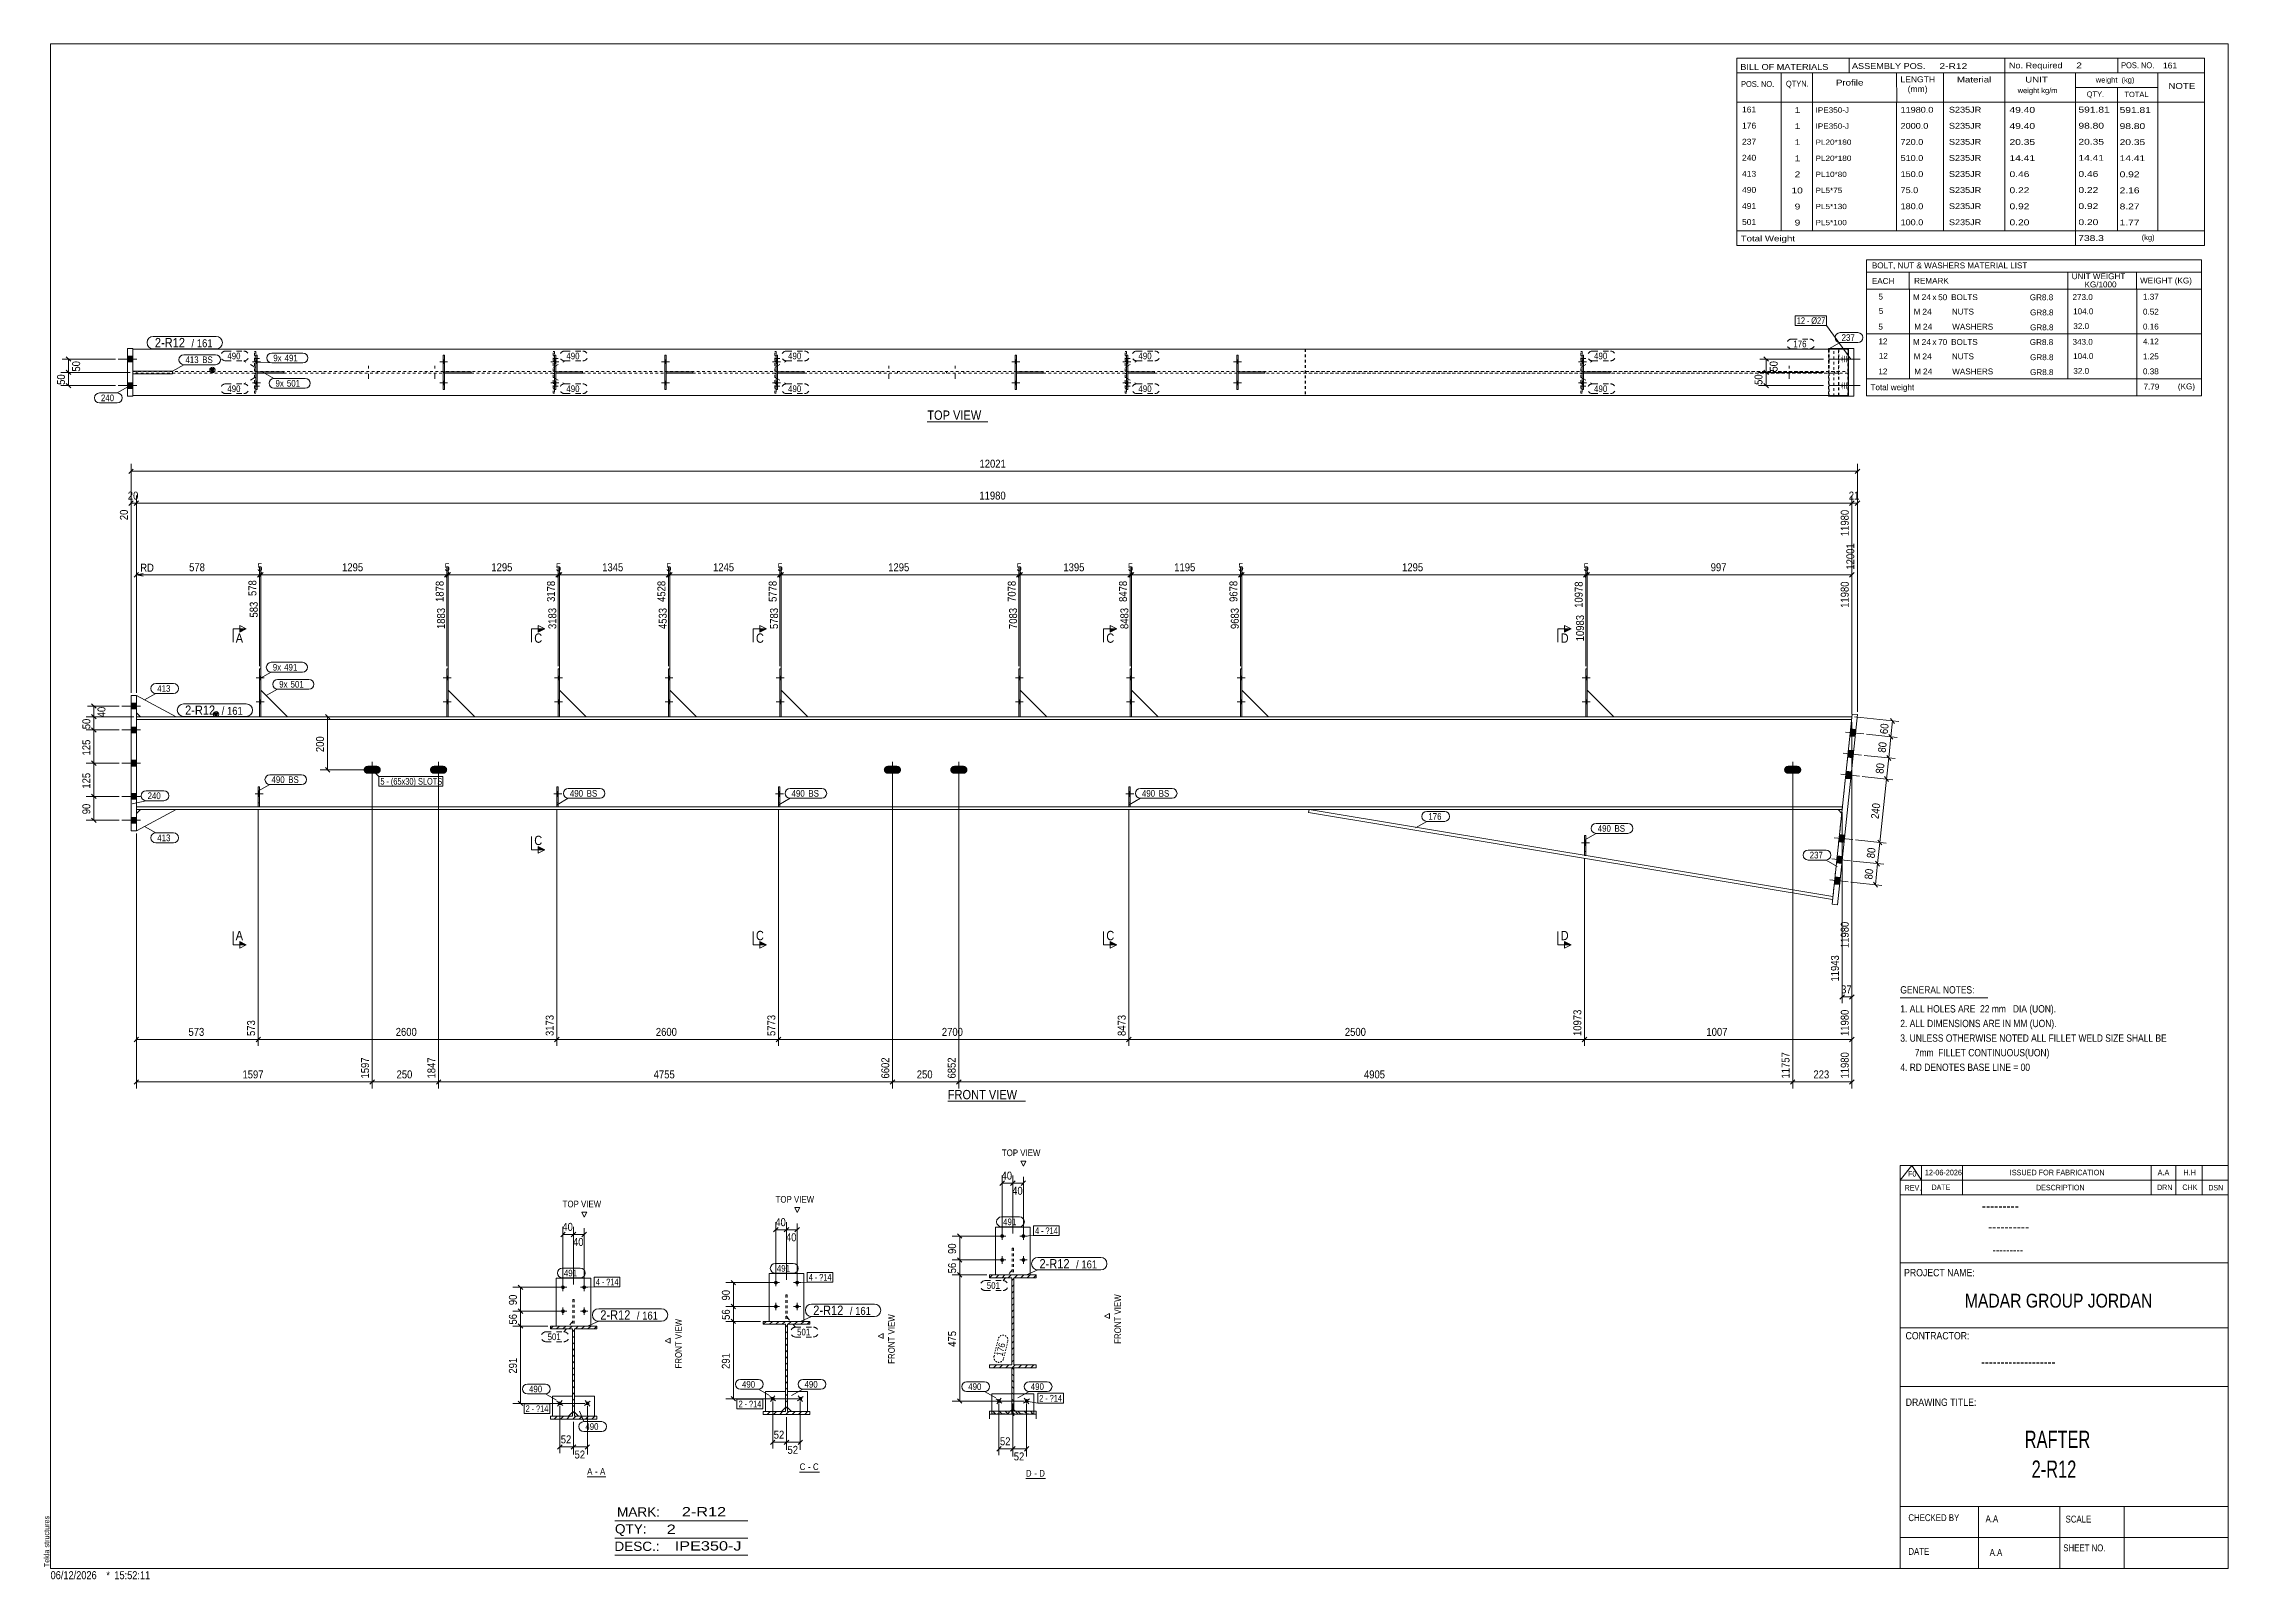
# Model space of a CAD drawing. Header units: millimetres. Extents: x 2 to 825, y 1 to 579.
import ezdxf

# ---------------------------------------------------------------- set-up
doc = ezdxf.new("R2010")
doc.units = ezdxf.units.MM
for name, pattern in [('XKITLINE00', [0]), ('XKITLINE01', [4, 1, -1, 1, -1]), ('XKITLINE02', [4, 2, -2]), ('XKITLINE04', [3, 0.5, -0.5, 0.5, -0.5, 0.5, -0.5])]:
    doc.linetypes.add(name, pattern=pattern)
for name, color, linetype, lineweight in [('Bolt', 3, 'Continuous', 0), ('BoltMark', 7, 'Continuous', 0), ('Dimensions', 7, 'Continuous', 0), ('DrawingSheet', 5, 'Continuous', 0), ('OtherObjectType', 7, 'Continuous', 0), ('Part', 2, 'Continuous', 0), ('PartMark', 7, 'Continuous', 0), ('Section', 6, 'Continuous', 0)]:
    doc.layers.add(name, color=color, linetype=linetype, lineweight=lineweight)
doc.styles.add('@ARIAL_UNICODE_MS_BOLD', font='ARIAL.TTF')
doc.styles.add('ARIAL', font='ARIAL.TTF')
doc.styles.add('ARIAL_NARROW', font='ARIALN.TTF')
doc.styles.add('COMIC_SANS_MS_BOLD', font='COMICBD.TTF')
doc.styles.add('SWIS721_EX_BT', font='ARIAL.TTF')
doc.styles.add('SWISSE', font='ARIAL.TTF')

# ---------------------------------------------------------------- blocks, each defined once
blk = doc.blocks.new('*A1')
at = {"layer": 'Part', "color": 7, "linetype": 'XKITLINE00', "lineweight": 0}
for p, q in [((193.17, 95.18), (194.27, 96.28)), ((193.17, 95.18), (193.17, 95.18)), ((195.52, 95.18), (196.62, 96.28)), ((197.88, 95.18), (198.98, 96.28)), ((200.24, 95.18), (201.34, 96.28)), ((201.57, 94.15), (202.27, 94.85)), ((201.57, 91.79), (202.27, 92.49)), ((202.6, 95.18), (203.7, 96.28)), ((204.95, 95.18), (206.05, 96.28)), ((207.31, 95.18), (208.41, 96.28)), ((209.67, 95.18), (210.67, 96.18)), ((201.57, 89.43), (202.27, 90.13)), ((201.57, 87.08), (202.27, 87.78)), ((201.57, 84.72), (202.27, 85.42)), ((201.57, 82.36), (202.27, 83.06)), ((201.57, 80), (202.27, 80.7)), ((201.57, 77.65), (202.27, 78.35)), ((201.57, 75.29), (202.27, 75.99)), ((201.57, 72.93), (202.27, 73.63)), ((201.57, 70.57), (202.27, 71.27)), ((201.57, 68.22), (202.27, 68.92)), ((201.57, 65.86), (202.27, 66.56)), ((193.17, 62.18), (193.37, 62.38)), ((194.63, 61.28), (195.73, 62.38)), ((196.98, 61.28), (198.08, 62.38)), ((199.34, 61.28), (200.44, 62.38)), ((201.57, 63.5), (202.27, 64.2)), ((201.7, 61.28), (202.8, 62.38)), ((204.06, 61.28), (205.16, 62.38)), ((206.41, 61.28), (207.51, 62.38)), ((208.77, 61.28), (209.87, 62.38))]:
    blk.add_line(p, q, dxfattribs=at)
blk = doc.blocks.new('*A2')
at = {"layer": 'Part', "color": 7, "linetype": 'XKITLINE00', "lineweight": 0}
for p, q in [((273.35, 96.94), (274.45, 98.04)), ((273.35, 96.94), (273.35, 96.94)), ((275.71, 96.94), (276.81, 98.04)), ((278.07, 96.94), (279.17, 98.04)), ((280.43, 96.94), (281.53, 98.04)), ((281.75, 95.91), (282.45, 96.61)), ((281.75, 93.55), (282.45, 94.25)), ((281.75, 91.19), (282.45, 91.89)), ((282.78, 96.94), (283.88, 98.04)), ((285.14, 96.94), (286.24, 98.04)), ((287.5, 96.94), (288.6, 98.04)), ((289.85, 96.94), (290.85, 97.94)), ((281.75, 88.84), (282.45, 89.54)), ((281.75, 86.48), (282.45, 87.18)), ((281.75, 84.12), (282.45, 84.82)), ((281.75, 81.77), (282.45, 82.47)), ((281.75, 79.41), (282.45, 80.11)), ((281.75, 77.05), (282.45, 77.75)), ((281.75, 74.69), (282.45, 75.39)), ((281.75, 72.34), (282.45, 73.04)), ((281.75, 69.98), (282.45, 70.68)), ((281.75, 67.62), (282.45, 68.32)), ((281.75, 65.26), (282.45, 65.96)), ((273.36, 63.94), (273.56, 64.14)), ((274.81, 63.04), (275.91, 64.14)), ((277.17, 63.04), (278.27, 64.14)), ((279.53, 63.04), (280.63, 64.14)), ((281.89, 63.04), (282.99, 64.14)), ((284.24, 63.04), (285.34, 64.14)), ((286.6, 63.04), (287.7, 64.14)), ((288.96, 63.04), (290.06, 64.14))]:
    blk.add_line(p, q, dxfattribs=at)
blk = doc.blocks.new('*A3')
at = {"layer": 'Part', "color": 7, "linetype": 'XKITLINE00', "lineweight": 0}
for p, q in [((358.55, 114.46), (359.65, 115.56)), ((360.9, 114.46), (362, 115.56)), ((363.26, 114.46), (364.36, 115.56)), ((365.62, 114.46), (366.72, 115.56)), ((367.98, 114.46), (369.08, 115.56)), ((370.33, 114.46), (371.43, 115.56)), ((372.69, 114.46), (373.79, 115.56)), ((375.05, 114.46), (376.05, 115.46)), ((358.55, 114.46), (358.55, 114.46)), ((366.95, 113.43), (367.65, 114.13)), ((366.95, 111.07), (367.65, 111.77)), ((366.95, 108.71), (367.65, 109.41)), ((366.95, 106.36), (367.65, 107.06)), ((366.95, 104), (367.65, 104.7)), ((366.95, 101.64), (367.65, 102.34)), ((366.95, 99.29), (367.65, 99.99)), ((366.95, 96.93), (367.65, 97.63)), ((366.95, 94.57), (367.65, 95.27)), ((366.95, 92.21), (367.65, 92.91)), ((366.95, 89.86), (367.65, 90.56)), ((366.95, 87.5), (367.65, 88.2)), ((366.95, 85.14), (367.65, 85.84)), ((366.95, 82.78), (367.65, 83.48)), ((358.55, 81.46), (358.75, 81.66)), ((360.01, 80.56), (361.11, 81.66)), ((362.36, 80.56), (363.46, 81.66)), ((364.72, 80.56), (365.82, 81.66)), ((367.08, 80.56), (368.18, 81.66)), ((369.44, 80.56), (370.54, 81.66)), ((371.79, 80.56), (372.89, 81.66)), ((374.15, 80.56), (375.25, 81.66))]:
    blk.add_line(p, q, dxfattribs=at)
blk = doc.blocks.new('*A4')
at = {"layer": 'Part', "color": 7, "linetype": 'XKITLINE00', "lineweight": 0}
for p, q in [((367.65, 77.52), (366.95, 78.22)), ((367.65, 75.17), (366.95, 75.87)), ((367.65, 79.88), (366.97, 80.56)), ((367.65, 72.82), (366.95, 73.52)), ((367.65, 70.46), (366.95, 71.16)), ((367.65, 68.11), (366.95, 68.81)), ((367.65, 65.75), (366.95, 66.45)), ((360.9, 63.08), (359.79, 64.2)), ((363.26, 63.08), (362.14, 64.2)), ((365.61, 63.08), (364.49, 64.2)), ((367.96, 63.08), (366.85, 64.2)), ((370.32, 63.08), (369.2, 64.2)), ((372.67, 63.08), (371.56, 64.2)), ((375.03, 63.08), (373.91, 64.2))]:
    blk.add_line(p, q, dxfattribs=at)
blk = doc.blocks.new('*A5')
at = {"layer": 'Bolt'}
for points in [[(237.69, 340.97), (238.19, 340.97), (238.19, 339.57), (237.69, 339.57)], [(237.69, 340.97), (238.19, 340.97), (238.19, 339.57), (237.69, 339.57)], [(237.69, 331.97), (238.19, 331.97), (238.19, 330.57), (237.69, 330.57)], [(237.69, 331.97), (238.19, 331.97), (238.19, 330.57), (237.69, 330.57)]]:
    blk.add_hatch(color=3, dxfattribs=at).paths.add_polyline_path(points, flags=17)
at = {"layer": 'Bolt', "color": 3, "linetype": 'XKITLINE00', "lineweight": 0}
for p, q in [((239.35, 340.27), (236.35, 340.27)), ((239.35, 340.27), (236.35, 340.27)), ((238.19, 340.97), (237.69, 340.97)), ((238.19, 340.97), (237.69, 340.97)), ((238.19, 339.57), (237.69, 339.57)), ((238.19, 339.57), (237.69, 339.57)), ((239.35, 331.27), (236.35, 331.27)), ((239.35, 331.27), (236.35, 331.27)), ((238.19, 331.97), (237.69, 331.97)), ((238.19, 331.97), (237.69, 331.97)), ((238.19, 330.57), (237.69, 330.57)), ((238.19, 330.57), (237.69, 330.57))]:
    blk.add_line(p, q, dxfattribs=at)
blk = doc.blocks.new('*A6')
at = {"layer": 'Bolt'}
for points in [[(196.11, 340.97), (196.61, 340.97), (196.61, 339.57), (196.11, 339.57)], [(196.11, 340.97), (196.61, 340.97), (196.61, 339.57), (196.11, 339.57)], [(196.11, 331.97), (196.61, 331.97), (196.61, 330.57), (196.11, 330.57)], [(196.11, 331.97), (196.61, 331.97), (196.61, 330.57), (196.11, 330.57)]]:
    blk.add_hatch(color=3, dxfattribs=at).paths.add_polyline_path(points, flags=17)
at = {"layer": 'Bolt', "color": 3, "linetype": 'XKITLINE00', "lineweight": 0}
for p, q in [((197.77, 340.27), (194.77, 340.27)), ((197.77, 340.27), (194.77, 340.27)), ((196.61, 340.97), (196.11, 340.97)), ((196.61, 340.97), (196.11, 340.97)), ((196.61, 339.57), (196.11, 339.57)), ((196.61, 339.57), (196.11, 339.57)), ((197.77, 331.27), (194.77, 331.27)), ((197.77, 331.27), (194.77, 331.27)), ((196.61, 331.97), (196.11, 331.97)), ((196.61, 331.97), (196.11, 331.97)), ((196.61, 330.57), (196.11, 330.57)), ((196.61, 330.57), (196.11, 330.57))]:
    blk.add_line(p, q, dxfattribs=at)
blk = doc.blocks.new('*A7')
at = {"layer": 'Bolt'}
blk.add_hatch(color=3, dxfattribs=at).paths.add_polyline_path([(196.11, 295.59), (195.61, 295.59), (195.61, 297.55), (196.11, 297.55)], flags=17)
at = {"layer": 'Bolt', "color": 3, "linetype": 'XKITLINE00', "lineweight": 0}
for p, q in [((197.46, 296.57), (194.46, 296.57)), ((196.11, 297.55), (195.61, 297.55)), ((196.11, 295.59), (195.61, 295.59))]:
    blk.add_line(p, q, dxfattribs=at)
blk = doc.blocks.new('*A8')
at = {"layer": 'Bolt', "color": 3, "linetype": 'XKITLINE02', "lineweight": 0}
for p, q in [((197.46, 296.57), (194.46, 296.57)), ((196.11, 297.55), (195.61, 297.55)), ((196.11, 295.59), (195.61, 295.59))]:
    blk.add_line(p, q, dxfattribs=at)
blk = doc.blocks.new('*A9')
at = {"layer": 'Bolt'}
for points in [[(154.21, 340.97), (154.71, 340.97), (154.71, 339.57), (154.21, 339.57)], [(154.21, 340.97), (154.71, 340.97), (154.71, 339.57), (154.21, 339.57)], [(154.21, 331.97), (154.71, 331.97), (154.71, 330.57), (154.21, 330.57)], [(154.21, 331.97), (154.71, 331.97), (154.71, 330.57), (154.21, 330.57)]]:
    blk.add_hatch(color=3, dxfattribs=at).paths.add_polyline_path(points, flags=17)
at = {"layer": 'Bolt', "color": 3, "linetype": 'XKITLINE00', "lineweight": 0}
for p, q in [((155.87, 340.27), (152.87, 340.27)), ((155.87, 340.27), (152.87, 340.27)), ((154.71, 340.97), (154.21, 340.97)), ((154.71, 340.97), (154.21, 340.97)), ((154.71, 339.57), (154.21, 339.57)), ((154.71, 339.57), (154.21, 339.57)), ((155.87, 331.27), (152.87, 331.27)), ((155.87, 331.27), (152.87, 331.27)), ((154.71, 331.97), (154.21, 331.97)), ((154.71, 331.97), (154.21, 331.97)), ((154.71, 330.57), (154.21, 330.57)), ((154.71, 330.57), (154.21, 330.57))]:
    blk.add_line(p, q, dxfattribs=at)
blk = doc.blocks.new('*A10')
at = {"layer": 'Bolt'}
for points in [[(83.69, 340.97), (84.19, 340.97), (84.19, 339.57), (83.69, 339.57)], [(83.69, 340.97), (84.19, 340.97), (84.19, 339.57), (83.69, 339.57)], [(83.69, 331.97), (84.19, 331.97), (84.19, 330.57), (83.69, 330.57)], [(83.69, 331.97), (84.19, 331.97), (84.19, 330.57), (83.69, 330.57)]]:
    blk.add_hatch(color=3, dxfattribs=at).paths.add_polyline_path(points, flags=17)
at = {"layer": 'Bolt', "color": 3, "linetype": 'XKITLINE00', "lineweight": 0}
for p, q in [((85.35, 340.27), (82.35, 340.27)), ((85.35, 340.27), (82.35, 340.27)), ((84.19, 340.97), (83.69, 340.97)), ((84.19, 340.97), (83.69, 340.97)), ((84.19, 339.57), (83.69, 339.57)), ((84.19, 339.57), (83.69, 339.57)), ((85.35, 331.27), (82.35, 331.27)), ((85.35, 331.27), (82.35, 331.27)), ((84.19, 331.97), (83.69, 331.97)), ((84.19, 331.97), (83.69, 331.97)), ((84.19, 330.57), (83.69, 330.57)), ((84.19, 330.57), (83.69, 330.57))]:
    blk.add_line(p, q, dxfattribs=at)
blk = doc.blocks.new('*A11')
at = {"layer": 'Bolt'}
blk.add_hatch(color=3, dxfattribs=at).paths.add_polyline_path([(83.69, 295.59), (83.19, 295.59), (83.19, 297.55), (83.69, 297.55)], flags=17)
at = {"layer": 'Bolt', "color": 3, "linetype": 'XKITLINE00', "lineweight": 0}
for p, q in [((85.04, 296.57), (82.04, 296.57)), ((83.69, 297.55), (83.19, 297.55)), ((83.69, 295.59), (83.19, 295.59))]:
    blk.add_line(p, q, dxfattribs=at)
blk = doc.blocks.new('*A12')
at = {"layer": 'Bolt', "color": 3, "linetype": 'XKITLINE02', "lineweight": 0}
for p, q in [((85.04, 296.57), (82.04, 296.57)), ((83.69, 297.55), (83.19, 297.55)), ((83.69, 295.59), (83.19, 295.59))]:
    blk.add_line(p, q, dxfattribs=at)
blk = doc.blocks.new('*A13')
at = {"layer": 'Bolt'}
for points in [[(684.49, 318.15), (682.5, 318.36), (682.78, 321.05), (684.77, 320.84)], [(684.49, 318.15), (682.5, 318.36), (682.78, 321.05), (684.77, 320.84)], [(683.65, 310.19), (681.66, 310.4), (681.94, 313.09), (683.93, 312.88)], [(683.65, 310.19), (681.66, 310.4), (681.94, 313.09), (683.93, 312.88)], [(682.81, 302.24), (680.82, 302.45), (681.11, 305.13), (683.09, 304.92)], [(682.81, 302.24), (680.82, 302.45), (681.11, 305.13), (683.09, 304.92)], [(680.29, 278.37), (678.3, 278.58), (678.59, 281.27), (680.58, 281.06)], [(680.29, 278.37), (678.3, 278.58), (678.59, 281.27), (680.58, 281.06)], [(679.45, 270.42), (677.47, 270.62), (677.75, 273.31), (679.74, 273.1)], [(679.45, 270.42), (677.47, 270.62), (677.75, 273.31), (679.74, 273.1)], [(678.62, 262.46), (676.63, 262.67), (676.91, 265.35), (678.9, 265.14)], [(678.62, 262.46), (676.63, 262.67), (676.91, 265.35), (678.9, 265.14)]]:
    blk.add_hatch(color=3, dxfattribs=at).paths.add_polyline_path(points, flags=17)
at = {"layer": 'Bolt', "color": 3, "linetype": 'XKITLINE00', "lineweight": 0}
for p, q in [((684.77, 320.84), (682.78, 321.05)), ((684.77, 320.84), (682.78, 321.05)), ((687.76, 319.16), (680.8, 319.9)), ((687.76, 319.16), (680.8, 319.9)), ((683.93, 312.88), (681.94, 313.09)), ((683.93, 312.88), (681.94, 313.09)), ((684.49, 318.15), (682.5, 318.36)), ((684.49, 318.15), (682.5, 318.36)), ((686.92, 311.21), (679.96, 311.94)), ((686.92, 311.21), (679.96, 311.94)), ((683.09, 304.92), (681.11, 305.13)), ((683.09, 304.92), (681.11, 305.13)), ((683.65, 310.19), (681.66, 310.4)), ((683.65, 310.19), (681.66, 310.4)), ((686.09, 303.25), (679.12, 303.98)), ((686.09, 303.25), (679.12, 303.98)), ((682.81, 302.24), (680.82, 302.45)), ((682.81, 302.24), (680.82, 302.45)), ((683.57, 279.38), (676.61, 280.12)), ((683.57, 279.38), (676.61, 280.12)), ((680.58, 281.06), (678.59, 281.27)), ((680.58, 281.06), (678.59, 281.27)), ((682.73, 271.43), (675.77, 272.16)), ((682.73, 271.43), (675.77, 272.16)), ((679.74, 273.1), (677.75, 273.31)), ((679.74, 273.1), (677.75, 273.31)), ((680.29, 278.37), (678.3, 278.58)), ((680.29, 278.37), (678.3, 278.58)), ((681.89, 263.47), (674.93, 264.21)), ((681.89, 263.47), (674.93, 264.21)), ((678.9, 265.14), (676.91, 265.35)), ((678.9, 265.14), (676.91, 265.35)), ((679.45, 270.42), (677.47, 270.62)), ((679.45, 270.42), (677.47, 270.62)), ((678.62, 262.46), (676.63, 262.67)), ((678.62, 262.46), (676.63, 262.67))]:
    blk.add_line(p, q, dxfattribs=at)
blk = doc.blocks.new('*A14')
at = {"layer": 'Bolt'}
for points in [[(37.29, 328.57), (35.29, 328.57), (35.29, 330.77), (37.29, 330.77)], [(37.29, 328.57), (35.29, 328.57), (35.29, 330.77), (37.29, 330.77)], [(37.29, 319.57), (35.29, 319.57), (35.29, 321.77), (37.29, 321.77)], [(37.29, 319.57), (35.29, 319.57), (35.29, 321.77), (37.29, 321.77)], [(37.29, 307.07), (35.29, 307.07), (35.29, 309.27), (37.29, 309.27)], [(37.29, 307.07), (35.29, 307.07), (35.29, 309.27), (37.29, 309.27)], [(37.29, 294.57), (35.29, 294.57), (35.29, 296.77), (37.29, 296.77)], [(37.29, 294.57), (35.29, 294.57), (35.29, 296.77), (37.29, 296.77)], [(37.29, 285.57), (35.29, 285.57), (35.29, 287.77), (37.29, 287.77)], [(37.29, 285.57), (35.29, 285.57), (35.29, 287.77), (37.29, 287.77)]]:
    blk.add_hatch(color=3, dxfattribs=at).paths.add_polyline_path(points, flags=17)
at = {"layer": 'Bolt', "color": 3, "linetype": 'XKITLINE00', "lineweight": 0}
for p, q in [((38.79, 329.67), (31.79, 329.67)), ((38.79, 329.67), (31.79, 329.67)), ((37.29, 330.77), (35.29, 330.77)), ((37.29, 330.77), (35.29, 330.77)), ((37.29, 328.57), (35.29, 328.57)), ((37.29, 328.57), (35.29, 328.57)), ((37.29, 321.77), (35.29, 321.77)), ((37.29, 321.77), (35.29, 321.77)), ((38.79, 320.67), (31.79, 320.67)), ((38.79, 320.67), (31.79, 320.67)), ((37.29, 319.57), (35.29, 319.57)), ((37.29, 319.57), (35.29, 319.57)), ((38.79, 308.17), (31.79, 308.17)), ((38.79, 308.17), (31.79, 308.17)), ((37.29, 309.27), (35.29, 309.27)), ((37.29, 309.27), (35.29, 309.27)), ((37.29, 307.07), (35.29, 307.07)), ((37.29, 307.07), (35.29, 307.07)), ((37.29, 296.77), (35.29, 296.77)), ((37.29, 296.77), (35.29, 296.77)), ((38.79, 295.67), (31.79, 295.67)), ((38.79, 295.67), (31.79, 295.67)), ((37.29, 294.57), (35.29, 294.57)), ((37.29, 294.57), (35.29, 294.57)), ((38.79, 286.67), (31.79, 286.67)), ((38.79, 286.67), (31.79, 286.67)), ((37.29, 287.77), (35.29, 287.77)), ((37.29, 287.77), (35.29, 287.77)), ((37.29, 285.57), (35.29, 285.57)), ((37.29, 285.57), (35.29, 285.57))]:
    blk.add_line(p, q, dxfattribs=at)
blk = doc.blocks.new('*A15')
at = {"layer": 'Bolt'}
for points in [[(453.09, 340.97), (453.59, 340.97), (453.59, 339.57), (453.09, 339.57)], [(453.09, 340.97), (453.59, 340.97), (453.59, 339.57), (453.09, 339.57)], [(453.09, 331.97), (453.59, 331.97), (453.59, 330.57), (453.09, 330.57)], [(453.09, 331.97), (453.59, 331.97), (453.59, 330.57), (453.09, 330.57)]]:
    blk.add_hatch(color=3, dxfattribs=at).paths.add_polyline_path(points, flags=17)
at = {"layer": 'Bolt', "color": 3, "linetype": 'XKITLINE00', "lineweight": 0}
for p, q in [((454.75, 340.27), (451.75, 340.27)), ((454.75, 340.27), (451.75, 340.27)), ((453.59, 340.97), (453.09, 340.97)), ((453.59, 340.97), (453.09, 340.97)), ((453.59, 339.57), (453.09, 339.57)), ((453.59, 339.57), (453.09, 339.57)), ((454.75, 331.27), (451.75, 331.27)), ((454.75, 331.27), (451.75, 331.27)), ((453.59, 331.97), (453.09, 331.97)), ((453.59, 331.97), (453.09, 331.97)), ((453.59, 330.57), (453.09, 330.57)), ((453.59, 330.57), (453.09, 330.57))]:
    blk.add_line(p, q, dxfattribs=at)
blk = doc.blocks.new('*A16')
at = {"layer": 'Bolt', "color": 3, "linetype": 'XKITLINE02', "lineweight": 0}
for p, q in [((584.44, 278.19), (581.44, 278.19)), ((583.09, 279.17), (582.59, 279.17)), ((583.09, 277.2), (582.59, 277.2))]:
    blk.add_line(p, q, dxfattribs=at)
blk = doc.blocks.new('*A17')
at = {"layer": 'Bolt'}
blk.add_hatch(color=3, dxfattribs=at).paths.add_polyline_path([(583.09, 277.2), (582.59, 277.2), (582.59, 279.17), (583.09, 279.17)], flags=17)
at = {"layer": 'Bolt', "color": 3, "linetype": 'XKITLINE00', "lineweight": 0}
for p, q in [((584.44, 278.19), (581.44, 278.19)), ((583.09, 279.17), (582.59, 279.17)), ((583.09, 277.2), (582.59, 277.2))]:
    blk.add_line(p, q, dxfattribs=at)
blk = doc.blocks.new('*A18')
at = {"layer": 'Bolt'}
for points in [[(583.09, 340.97), (583.59, 340.97), (583.59, 339.57), (583.09, 339.57)], [(583.09, 340.97), (583.59, 340.97), (583.59, 339.57), (583.09, 339.57)], [(583.09, 331.97), (583.59, 331.97), (583.59, 330.57), (583.09, 330.57)], [(583.09, 331.97), (583.59, 331.97), (583.59, 330.57), (583.09, 330.57)]]:
    blk.add_hatch(color=3, dxfattribs=at).paths.add_polyline_path(points, flags=17)
at = {"layer": 'Bolt', "color": 3, "linetype": 'XKITLINE00', "lineweight": 0}
for p, q in [((584.75, 340.27), (581.75, 340.27)), ((584.75, 340.27), (581.75, 340.27)), ((583.59, 340.97), (583.09, 340.97)), ((583.59, 340.97), (583.09, 340.97)), ((583.59, 339.57), (583.09, 339.57)), ((583.59, 339.57), (583.09, 339.57)), ((584.75, 331.27), (581.75, 331.27)), ((584.75, 331.27), (581.75, 331.27)), ((583.59, 331.97), (583.09, 331.97)), ((583.59, 331.97), (583.09, 331.97)), ((583.59, 330.57), (583.09, 330.57)), ((583.59, 330.57), (583.09, 330.57))]:
    blk.add_line(p, q, dxfattribs=at)
blk = doc.blocks.new('*A19')
at = {"layer": 'Part'}
blk.add_hatch(color=2, dxfattribs=at).paths.add_polyline_path([(66.49, 327.07), (68.09, 327.07), (67.29, 325.67)], flags=17)
at = {"layer": 'Part', "color": 2, "linetype": 'XKITLINE00', "lineweight": 0}
for p, q in [((67.29, 325.67), (37.29, 325.67)), ((67.29, 324.57), (37.29, 324.57)), ((67.29, 325.67), (66.49, 327.07)), ((66.49, 327.07), (68.09, 327.07)), ((68.09, 327.07), (67.29, 325.67)), ((109.19, 325.67), (67.39, 325.67)), ((109.19, 324.57), (67.39, 324.57)), ((179.71, 325.67), (109.29, 325.67)), ((179.71, 324.57), (109.29, 324.57)), ((221.61, 325.67), (179.81, 325.67)), ((221.61, 324.57), (179.81, 324.57)), ((263.19, 325.67), (221.71, 325.67)), ((263.19, 324.57), (221.71, 324.57)), ((305.09, 325.67), (263.29, 325.67)), ((305.09, 324.57), (263.29, 324.57)), ((395.11, 325.67), (305.19, 325.67)), ((395.11, 324.57), (305.19, 324.57)), ((437.01, 325.67), (395.21, 325.67)), ((437.01, 324.57), (395.21, 324.57)), ((683.27, 325.67), (437.11, 325.67)), ((683.16, 324.57), (437.11, 324.57)), ((67.29, 291.77), (37.29, 291.77)), ((37.29, 290.67), (67.29, 290.67)), ((109.19, 291.77), (67.39, 291.77)), ((67.39, 290.67), (109.19, 290.67)), ((179.71, 291.77), (109.29, 291.77)), ((109.29, 290.67), (179.71, 290.67)), ((221.61, 291.77), (179.81, 291.77)), ((179.81, 290.67), (221.61, 290.67)), ((263.19, 291.77), (221.71, 291.77)), ((221.71, 290.67), (263.19, 290.67)), ((305.09, 291.77), (263.29, 291.77)), ((263.29, 290.67), (305.09, 290.67)), ((395.11, 291.77), (305.19, 291.77)), ((305.19, 290.67), (395.11, 290.67)), ((437.01, 291.77), (395.21, 291.77)), ((395.21, 290.67), (437.01, 290.67)), ((679.7, 291.77), (437.11, 291.77)), ((437.11, 290.67), (679.58, 290.67))]:
    blk.add_line(p, q, dxfattribs=at)
at = {"layer": 'Part', "color": 7, "linetype": 'XKITLINE01', "lineweight": 0}
for p, q in [((37.29, 325.67), (37.29, 290.67)), ((679.58, 290.67), (683.27, 325.67))]:
    blk.add_line(p, q, dxfattribs=at)
at = {"layer": 'Part', "color": 2, "linetype": 'XKITLINE00', "lineweight": 0}
blk.add_circle((67.29, 326.57), 1, dxfattribs=at)
blk = doc.blocks.new('*A20')
at = {"layer": 'Part', "color": 2, "linetype": 'XKITLINE00', "lineweight": 0}
for p, q in [((412.01, 343.67), (411.51, 343.67)), ((411.51, 343.67), (411.51, 325.67)), ((412.01, 325.67), (412.01, 343.67))]:
    blk.add_line(p, q, dxfattribs=at)
at = {"layer": 'Part', "color": 7, "linetype": 'XKITLINE01', "lineweight": 0}
blk.add_line((411.51, 325.67), (412.01, 325.67), dxfattribs=at)
blk = doc.blocks.new('*A21')
at = {"layer": 'Part', "color": 2, "linetype": 'XKITLINE00', "lineweight": 0}
blk.add_line((422.01, 325.67), (412.01, 335.67), dxfattribs=at)
at = {"layer": 'Part', "color": 7, "linetype": 'XKITLINE01', "lineweight": 0}
for p, q in [((412.01, 335.67), (412.01, 325.67)), ((412.01, 325.67), (422.01, 325.67))]:
    blk.add_line(p, q, dxfattribs=at)
blk = doc.blocks.new('*A22')
at = {"layer": 'Part', "color": 2, "linetype": 'XKITLINE00', "lineweight": 0}
for p, q in [((411.01, 291.77), (411.01, 299.27)), ((411.01, 299.27), (411.51, 299.27)), ((411.51, 299.27), (411.51, 291.77))]:
    blk.add_line(p, q, dxfattribs=at)
at = {"layer": 'Part', "color": 7, "linetype": 'XKITLINE01', "lineweight": 0}
for p, q in [((411.01, 293.27), (411.51, 293.27)), ((411.51, 291.77), (411.01, 291.77))]:
    blk.add_line(p, q, dxfattribs=at)
blk = doc.blocks.new('*A23')
at = {"layer": 'Part', "color": 7, "linetype": 'XKITLINE01', "lineweight": 0}
for p, q in [((411.01, 299.27), (411.01, 291.77)), ((411.51, 299.27), (411.01, 299.27)), ((411.51, 291.77), (411.51, 299.27)), ((411.01, 293.27), (411.51, 293.27)), ((411.01, 291.77), (411.51, 291.77))]:
    blk.add_line(p, q, dxfattribs=at)
blk = doc.blocks.new('*A24')
at = {"layer": 'Part', "color": 2, "linetype": 'XKITLINE00', "lineweight": 0}
for p, q in [((370.11, 343.67), (369.61, 343.67)), ((369.61, 343.67), (369.61, 325.67)), ((370.11, 325.67), (370.11, 343.67))]:
    blk.add_line(p, q, dxfattribs=at)
at = {"layer": 'Part', "color": 7, "linetype": 'XKITLINE01', "lineweight": 0}
blk.add_line((369.61, 325.67), (370.11, 325.67), dxfattribs=at)
blk = doc.blocks.new('*A25')
at = {"layer": 'Part', "color": 2, "linetype": 'XKITLINE00', "lineweight": 0}
blk.add_line((380.11, 325.67), (370.11, 335.67), dxfattribs=at)
at = {"layer": 'Part', "color": 7, "linetype": 'XKITLINE01', "lineweight": 0}
for p, q in [((370.11, 335.67), (370.11, 325.67)), ((370.11, 325.67), (380.11, 325.67))]:
    blk.add_line(p, q, dxfattribs=at)
blk = doc.blocks.new('*A26')
at = {"layer": 'Part', "color": 2, "linetype": 'XKITLINE00', "lineweight": 0}
for p, q in [((280.09, 343.67), (279.59, 343.67)), ((279.59, 343.67), (279.59, 325.67)), ((280.09, 325.67), (280.09, 343.67))]:
    blk.add_line(p, q, dxfattribs=at)
at = {"layer": 'Part', "color": 7, "linetype": 'XKITLINE01', "lineweight": 0}
blk.add_line((279.59, 325.67), (280.09, 325.67), dxfattribs=at)
blk = doc.blocks.new('*A27')
at = {"layer": 'Part', "color": 2, "linetype": 'XKITLINE00', "lineweight": 0}
blk.add_line((290.09, 325.67), (280.09, 335.67), dxfattribs=at)
at = {"layer": 'Part', "color": 7, "linetype": 'XKITLINE01', "lineweight": 0}
for p, q in [((280.09, 335.67), (280.09, 325.67)), ((280.09, 325.67), (290.09, 325.67))]:
    blk.add_line(p, q, dxfattribs=at)
blk = doc.blocks.new('*A28')
at = {"layer": 'Part', "color": 2, "linetype": 'XKITLINE00', "lineweight": 0}
for p, q in [((279.09, 291.77), (279.09, 299.27)), ((279.09, 299.27), (279.59, 299.27)), ((279.59, 299.27), (279.59, 291.77))]:
    blk.add_line(p, q, dxfattribs=at)
at = {"layer": 'Part', "color": 7, "linetype": 'XKITLINE01', "lineweight": 0}
for p, q in [((279.09, 293.27), (279.59, 293.27)), ((279.59, 291.77), (279.09, 291.77))]:
    blk.add_line(p, q, dxfattribs=at)
blk = doc.blocks.new('*A29')
at = {"layer": 'Part', "color": 7, "linetype": 'XKITLINE01', "lineweight": 0}
for p, q in [((279.09, 299.27), (279.09, 291.77)), ((279.59, 299.27), (279.09, 299.27)), ((279.59, 291.77), (279.59, 299.27)), ((279.09, 293.27), (279.59, 293.27)), ((279.09, 291.77), (279.59, 291.77))]:
    blk.add_line(p, q, dxfattribs=at)
blk = doc.blocks.new('*A30')
at = {"layer": 'Part', "color": 2, "linetype": 'XKITLINE00', "lineweight": 0}
for p, q in [((238.19, 343.67), (237.69, 343.67)), ((237.69, 343.67), (237.69, 325.67)), ((238.19, 325.67), (238.19, 343.67))]:
    blk.add_line(p, q, dxfattribs=at)
at = {"layer": 'Part', "color": 7, "linetype": 'XKITLINE01', "lineweight": 0}
blk.add_line((237.69, 325.67), (238.19, 325.67), dxfattribs=at)
blk = doc.blocks.new('*A31')
at = {"layer": 'Part', "color": 2, "linetype": 'XKITLINE00', "lineweight": 0}
blk.add_line((248.19, 325.67), (238.19, 335.67), dxfattribs=at)
at = {"layer": 'Part', "color": 7, "linetype": 'XKITLINE01', "lineweight": 0}
for p, q in [((238.19, 335.67), (238.19, 325.67)), ((238.19, 325.67), (248.19, 325.67))]:
    blk.add_line(p, q, dxfattribs=at)
blk = doc.blocks.new('*A32')
at = {"layer": 'Part', "color": 2, "linetype": 'XKITLINE00', "lineweight": 0}
for p, q in [((196.61, 343.67), (196.11, 343.67)), ((196.11, 343.67), (196.11, 325.67)), ((196.61, 325.67), (196.61, 343.67))]:
    blk.add_line(p, q, dxfattribs=at)
at = {"layer": 'Part', "color": 7, "linetype": 'XKITLINE01', "lineweight": 0}
blk.add_line((196.11, 325.67), (196.61, 325.67), dxfattribs=at)
blk = doc.blocks.new('*A33')
at = {"layer": 'Part', "color": 2, "linetype": 'XKITLINE00', "lineweight": 0}
blk.add_line((206.61, 325.67), (196.61, 335.67), dxfattribs=at)
at = {"layer": 'Part', "color": 7, "linetype": 'XKITLINE01', "lineweight": 0}
for p, q in [((196.61, 335.67), (196.61, 325.67)), ((196.61, 325.67), (206.61, 325.67))]:
    blk.add_line(p, q, dxfattribs=at)
blk = doc.blocks.new('*A34')
at = {"layer": 'Part', "color": 2, "linetype": 'XKITLINE00', "lineweight": 0}
for p, q in [((195.61, 291.77), (195.61, 299.27)), ((195.61, 299.27), (196.11, 299.27)), ((196.11, 299.27), (196.11, 291.77))]:
    blk.add_line(p, q, dxfattribs=at)
at = {"layer": 'Part', "color": 7, "linetype": 'XKITLINE01', "lineweight": 0}
for p, q in [((195.61, 293.27), (196.11, 293.27)), ((196.11, 291.77), (195.61, 291.77))]:
    blk.add_line(p, q, dxfattribs=at)
blk = doc.blocks.new('*A35')
at = {"layer": 'Part', "color": 7, "linetype": 'XKITLINE01', "lineweight": 0}
for p, q in [((195.61, 299.27), (195.61, 291.77)), ((196.11, 299.27), (195.61, 299.27)), ((196.11, 291.77), (196.11, 299.27)), ((195.61, 293.27), (196.11, 293.27)), ((195.61, 291.77), (196.11, 291.77))]:
    blk.add_line(p, q, dxfattribs=at)
blk = doc.blocks.new('*A36')
at = {"layer": 'Part', "color": 2, "linetype": 'XKITLINE00', "lineweight": 0}
for p, q in [((154.71, 343.67), (154.21, 343.67)), ((154.21, 343.67), (154.21, 325.67)), ((154.71, 325.67), (154.71, 343.67))]:
    blk.add_line(p, q, dxfattribs=at)
at = {"layer": 'Part', "color": 7, "linetype": 'XKITLINE01', "lineweight": 0}
blk.add_line((154.21, 325.67), (154.71, 325.67), dxfattribs=at)
blk = doc.blocks.new('*A37')
at = {"layer": 'Part', "color": 2, "linetype": 'XKITLINE00', "lineweight": 0}
blk.add_line((164.71, 325.67), (154.71, 335.67), dxfattribs=at)
at = {"layer": 'Part', "color": 7, "linetype": 'XKITLINE01', "lineweight": 0}
for p, q in [((154.71, 335.67), (154.71, 325.67)), ((154.71, 325.67), (164.71, 325.67))]:
    blk.add_line(p, q, dxfattribs=at)
blk = doc.blocks.new('*A38')
at = {"layer": 'Part', "color": 2, "linetype": 'XKITLINE00', "lineweight": 0}
for p, q in [((84.19, 343.67), (83.69, 343.67)), ((83.69, 343.67), (83.69, 325.67)), ((84.19, 325.67), (84.19, 343.67))]:
    blk.add_line(p, q, dxfattribs=at)
at = {"layer": 'Part', "color": 7, "linetype": 'XKITLINE01', "lineweight": 0}
blk.add_line((83.69, 325.67), (84.19, 325.67), dxfattribs=at)
blk = doc.blocks.new('*A39')
at = {"layer": 'Part', "color": 2, "linetype": 'XKITLINE00', "lineweight": 0}
blk.add_line((94.19, 325.67), (84.19, 335.67), dxfattribs=at)
at = {"layer": 'Part', "color": 7, "linetype": 'XKITLINE01', "lineweight": 0}
for p, q in [((84.19, 335.67), (84.19, 325.67)), ((84.19, 325.67), (94.19, 325.67))]:
    blk.add_line(p, q, dxfattribs=at)
blk = doc.blocks.new('*A40')
at = {"layer": 'Part', "color": 2, "linetype": 'XKITLINE00', "lineweight": 0}
for p, q in [((83.19, 291.77), (83.19, 299.27)), ((83.19, 299.27), (83.69, 299.27)), ((83.69, 299.27), (83.69, 291.77))]:
    blk.add_line(p, q, dxfattribs=at)
at = {"layer": 'Part', "color": 7, "linetype": 'XKITLINE01', "lineweight": 0}
for p, q in [((83.19, 293.27), (83.69, 293.27)), ((83.69, 291.77), (83.19, 291.77))]:
    blk.add_line(p, q, dxfattribs=at)
blk = doc.blocks.new('*A41')
at = {"layer": 'Part', "color": 7, "linetype": 'XKITLINE01', "lineweight": 0}
for p, q in [((83.19, 299.27), (83.19, 291.77)), ((83.69, 299.27), (83.19, 299.27)), ((83.69, 291.77), (83.69, 299.27)), ((83.19, 293.27), (83.69, 293.27)), ((83.19, 291.77), (83.69, 291.77))]:
    blk.add_line(p, q, dxfattribs=at)
blk = doc.blocks.new('*A42')
at = {"layer": 'Part', "color": 2, "linetype": 'XKITLINE00', "lineweight": 0}
for p, q in [((478.71, 289.58), (478.89, 290.67)), ((676.01, 256.86), (478.71, 289.58)), ((676.13, 257.95), (478.89, 290.67)), ((679.43, 289.22), (678.12, 290.67))]:
    blk.add_line(p, q, dxfattribs=at)
at = {"layer": 'Part', "color": 7, "linetype": 'XKITLINE01', "lineweight": 0}
for p, q in [((678.12, 290.67), (478.89, 290.67)), ((679.43, 289.22), (676.01, 256.86))]:
    blk.add_line(p, q, dxfattribs=at)
blk = doc.blocks.new('*A43')
at = {"layer": 'Part', "color": 2, "linetype": 'XKITLINE00', "lineweight": 0}
for p, q in [((683.38, 326.66), (675.82, 255.06)), ((677.81, 254.85), (685.37, 326.45)), ((685.37, 326.45), (683.38, 326.66)), ((675.82, 255.06), (677.81, 254.85))]:
    blk.add_line(p, q, dxfattribs=at)
blk = doc.blocks.new('*A44')
at = {"layer": 'Part', "color": 2, "linetype": 'XKITLINE00', "lineweight": 0}
for p, q in [((35.29, 333.67), (35.29, 282.67)), ((37.29, 333.67), (35.29, 333.67)), ((37.29, 282.67), (37.29, 333.67)), ((35.29, 282.67), (37.29, 282.67))]:
    blk.add_line(p, q, dxfattribs=at)
blk = doc.blocks.new('*A45')
at = {"layer": 'Part', "color": 2, "linetype": 'XKITLINE00', "lineweight": 0}
for p, q in [((37.29, 289.17), (38.79, 290.67)), ((52.29, 290.67), (37.29, 282.67))]:
    blk.add_line(p, q, dxfattribs=at)
at = {"layer": 'Part', "color": 7, "linetype": 'XKITLINE01', "lineweight": 0}
for p, q in [((37.29, 282.67), (37.29, 289.17)), ((38.79, 290.67), (52.29, 290.67))]:
    blk.add_line(p, q, dxfattribs=at)
blk = doc.blocks.new('*A46')
at = {"layer": 'Part', "color": 2, "linetype": 'XKITLINE00', "lineweight": 0}
for p, q in [((37.29, 333.67), (52.29, 325.67)), ((38.79, 325.67), (37.29, 327.17))]:
    blk.add_line(p, q, dxfattribs=at)
at = {"layer": 'Part', "color": 7, "linetype": 'XKITLINE01', "lineweight": 0}
for p, q in [((37.29, 327.17), (37.29, 333.67)), ((52.29, 325.67), (38.79, 325.67))]:
    blk.add_line(p, q, dxfattribs=at)
blk = doc.blocks.new('*A47')
at = {"layer": 'Part', "color": 2, "linetype": 'XKITLINE00', "lineweight": 0}
blk.add_line((463.59, 325.67), (453.59, 335.67), dxfattribs=at)
at = {"layer": 'Part', "color": 7, "linetype": 'XKITLINE01', "lineweight": 0}
for p, q in [((453.59, 335.67), (453.59, 325.67)), ((453.59, 325.67), (463.59, 325.67))]:
    blk.add_line(p, q, dxfattribs=at)
blk = doc.blocks.new('*A48')
at = {"layer": 'Part', "color": 2, "linetype": 'XKITLINE00', "lineweight": 0}
for p, q in [((453.59, 343.67), (453.09, 343.67)), ((453.09, 343.67), (453.09, 325.67)), ((453.59, 325.67), (453.59, 343.67))]:
    blk.add_line(p, q, dxfattribs=at)
at = {"layer": 'Part', "color": 7, "linetype": 'XKITLINE01', "lineweight": 0}
blk.add_line((453.09, 325.67), (453.59, 325.67), dxfattribs=at)
blk = doc.blocks.new('*A49')
at = {"layer": 'Part', "color": 7, "linetype": 'XKITLINE01', "lineweight": 0}
for p, q in [((582.59, 280.89), (582.59, 273.39)), ((583.09, 280.89), (582.59, 280.89)), ((583.09, 273.39), (583.09, 280.89)), ((582.59, 274.89), (583.09, 274.89)), ((582.59, 273.39), (583.09, 273.39))]:
    blk.add_line(p, q, dxfattribs=at)
blk = doc.blocks.new('*A50')
at = {"layer": 'Part', "color": 2, "linetype": 'XKITLINE00', "lineweight": 0}
for p, q in [((583.09, 280.89), (582.59, 280.89)), ((582.59, 280.89), (582.59, 273.47)), ((583.09, 280.89), (583.09, 273.39))]:
    blk.add_line(p, q, dxfattribs=at)
at = {"layer": 'Part', "color": 7, "linetype": 'XKITLINE01', "lineweight": 0}
for p, q in [((582.59, 274.89), (583.09, 274.89)), ((582.59, 273.39), (582.59, 273.47)), ((583.09, 273.39), (582.59, 273.39))]:
    blk.add_line(p, q, dxfattribs=at)
blk = doc.blocks.new('*A51')
at = {"layer": 'Part', "color": 2, "linetype": 'XKITLINE00', "lineweight": 0}
blk.add_line((593.59, 325.67), (583.59, 335.67), dxfattribs=at)
at = {"layer": 'Part', "color": 7, "linetype": 'XKITLINE01', "lineweight": 0}
for p, q in [((583.59, 335.67), (583.59, 325.67)), ((583.59, 325.67), (593.59, 325.67))]:
    blk.add_line(p, q, dxfattribs=at)
blk = doc.blocks.new('*A52')
at = {"layer": 'Part', "color": 2, "linetype": 'XKITLINE00', "lineweight": 0}
for p, q in [((583.59, 343.67), (583.09, 343.67)), ((583.09, 343.67), (583.09, 325.67)), ((583.59, 325.67), (583.59, 343.67))]:
    blk.add_line(p, q, dxfattribs=at)
at = {"layer": 'Part', "color": 7, "linetype": 'XKITLINE01', "lineweight": 0}
blk.add_line((583.09, 325.67), (583.59, 325.67), dxfattribs=at)
blk = doc.blocks.new('*A53')
at = {"layer": 'Bolt'}
for points in [[(129.34, 305.67), (129.23, 305.1), (128.9, 304.61), (128.42, 304.28), (127.84, 304.17), (124.34, 304.17), (123.77, 304.28), (123.28, 304.61), (122.96, 305.1), (122.84, 305.67), (122.96, 306.24), (123.28, 306.73), (123.77, 307.06), (124.34, 307.17), (127.84, 307.17), (128.42, 307.06), (128.9, 306.73), (129.23, 306.24)], [(154.34, 305.67), (154.23, 305.1), (153.9, 304.61), (153.42, 304.28), (152.84, 304.17), (149.34, 304.17), (148.77, 304.28), (148.28, 304.61), (147.96, 305.1), (147.84, 305.67), (147.96, 306.24), (148.28, 306.73), (148.77, 307.06), (149.34, 307.17), (152.84, 307.17), (153.42, 307.06), (153.9, 306.73), (154.23, 306.24)], [(325.24, 305.67), (325.13, 305.1), (324.8, 304.61), (324.32, 304.28), (323.74, 304.17), (320.24, 304.17), (319.67, 304.28), (319.18, 304.61), (318.86, 305.1), (318.74, 305.67), (318.86, 306.24), (319.18, 306.73), (319.67, 307.06), (320.24, 307.17), (323.74, 307.17), (324.32, 307.06), (324.8, 306.73), (325.13, 306.24)], [(350.24, 305.67), (350.13, 305.1), (349.8, 304.61), (349.32, 304.28), (348.74, 304.17), (345.24, 304.17), (344.67, 304.28), (344.18, 304.61), (343.86, 305.1), (343.74, 305.67), (343.86, 306.24), (344.18, 306.73), (344.67, 307.06), (345.24, 307.17), (348.74, 307.17), (349.32, 307.06), (349.8, 306.73), (350.13, 306.24)], [(664.22, 305.67), (664.11, 305.1), (663.78, 304.61), (663.3, 304.28), (662.72, 304.17), (659.22, 304.17), (658.65, 304.28), (658.16, 304.61), (657.84, 305.1), (657.72, 305.67), (657.84, 306.24), (658.16, 306.73), (658.65, 307.06), (659.22, 307.17), (662.72, 307.17), (663.3, 307.06), (663.78, 306.73), (664.11, 306.24)]]:
    blk.add_hatch(color=3, dxfattribs=at).paths.add_polyline_path(points, flags=17)
at = {"layer": 'Bolt', "color": 3, "linetype": 'XKITLINE00', "lineweight": 0}
for p, q in [((123.09, 305.67), (129.09, 305.67)), ((126.09, 302.67), (126.09, 308.67)), ((148.09, 305.67), (154.09, 305.67)), ((151.09, 302.67), (151.09, 308.67)), ((318.99, 305.67), (324.99, 305.67)), ((321.99, 302.67), (321.99, 308.67)), ((343.99, 305.67), (349.99, 305.67)), ((346.99, 302.67), (346.99, 308.67)), ((657.97, 305.67), (663.97, 305.67)), ((660.97, 302.67), (660.97, 308.67))]:
    blk.add_line(p, q, dxfattribs=at)
blk = doc.blocks.new('*A54')
at = {"layer": 'Bolt'}
for points in [[(411.51, 340.97), (412.01, 340.97), (412.01, 339.57), (411.51, 339.57)], [(411.51, 340.97), (412.01, 340.97), (412.01, 339.57), (411.51, 339.57)], [(411.51, 331.97), (412.01, 331.97), (412.01, 330.57), (411.51, 330.57)], [(411.51, 331.97), (412.01, 331.97), (412.01, 330.57), (411.51, 330.57)]]:
    blk.add_hatch(color=3, dxfattribs=at).paths.add_polyline_path(points, flags=17)
at = {"layer": 'Bolt', "color": 3, "linetype": 'XKITLINE00', "lineweight": 0}
for p, q in [((413.17, 340.27), (410.17, 340.27)), ((413.17, 340.27), (410.17, 340.27)), ((412.01, 340.97), (411.51, 340.97)), ((412.01, 340.97), (411.51, 340.97)), ((412.01, 339.57), (411.51, 339.57)), ((412.01, 339.57), (411.51, 339.57)), ((413.17, 331.27), (410.17, 331.27)), ((413.17, 331.27), (410.17, 331.27)), ((412.01, 331.97), (411.51, 331.97)), ((412.01, 331.97), (411.51, 331.97)), ((412.01, 330.57), (411.51, 330.57)), ((412.01, 330.57), (411.51, 330.57))]:
    blk.add_line(p, q, dxfattribs=at)
blk = doc.blocks.new('*A55')
at = {"layer": 'Bolt'}
blk.add_hatch(color=3, dxfattribs=at).paths.add_polyline_path([(411.51, 295.59), (411.01, 295.59), (411.01, 297.55), (411.51, 297.55)], flags=17)
at = {"layer": 'Bolt', "color": 3, "linetype": 'XKITLINE00', "lineweight": 0}
for p, q in [((412.86, 296.57), (409.86, 296.57)), ((411.51, 297.55), (411.01, 297.55)), ((411.51, 295.59), (411.01, 295.59))]:
    blk.add_line(p, q, dxfattribs=at)
blk = doc.blocks.new('*A56')
at = {"layer": 'Bolt', "color": 3, "linetype": 'XKITLINE02', "lineweight": 0}
for p, q in [((412.86, 296.57), (409.86, 296.57)), ((411.51, 297.55), (411.01, 297.55)), ((411.51, 295.59), (411.01, 295.59))]:
    blk.add_line(p, q, dxfattribs=at)
blk = doc.blocks.new('*A57')
at = {"layer": 'Bolt'}
for points in [[(369.61, 340.97), (370.11, 340.97), (370.11, 339.57), (369.61, 339.57)], [(369.61, 340.97), (370.11, 340.97), (370.11, 339.57), (369.61, 339.57)], [(369.61, 331.97), (370.11, 331.97), (370.11, 330.57), (369.61, 330.57)], [(369.61, 331.97), (370.11, 331.97), (370.11, 330.57), (369.61, 330.57)]]:
    blk.add_hatch(color=3, dxfattribs=at).paths.add_polyline_path(points, flags=17)
at = {"layer": 'Bolt', "color": 3, "linetype": 'XKITLINE00', "lineweight": 0}
for p, q in [((371.27, 340.27), (368.27, 340.27)), ((371.27, 340.27), (368.27, 340.27)), ((370.11, 340.97), (369.61, 340.97)), ((370.11, 340.97), (369.61, 340.97)), ((370.11, 339.57), (369.61, 339.57)), ((370.11, 339.57), (369.61, 339.57)), ((371.27, 331.27), (368.27, 331.27)), ((371.27, 331.27), (368.27, 331.27)), ((370.11, 331.97), (369.61, 331.97)), ((370.11, 331.97), (369.61, 331.97)), ((370.11, 330.57), (369.61, 330.57)), ((370.11, 330.57), (369.61, 330.57))]:
    blk.add_line(p, q, dxfattribs=at)
blk = doc.blocks.new('*A58')
at = {"layer": 'Bolt'}
for points in [[(279.59, 340.97), (280.09, 340.97), (280.09, 339.57), (279.59, 339.57)], [(279.59, 340.97), (280.09, 340.97), (280.09, 339.57), (279.59, 339.57)], [(279.59, 331.97), (280.09, 331.97), (280.09, 330.57), (279.59, 330.57)], [(279.59, 331.97), (280.09, 331.97), (280.09, 330.57), (279.59, 330.57)]]:
    blk.add_hatch(color=3, dxfattribs=at).paths.add_polyline_path(points, flags=17)
at = {"layer": 'Bolt', "color": 3, "linetype": 'XKITLINE00', "lineweight": 0}
for p, q in [((281.25, 340.27), (278.25, 340.27)), ((281.25, 340.27), (278.25, 340.27)), ((280.09, 340.97), (279.59, 340.97)), ((280.09, 340.97), (279.59, 340.97)), ((280.09, 339.57), (279.59, 339.57)), ((280.09, 339.57), (279.59, 339.57)), ((281.25, 331.27), (278.25, 331.27)), ((281.25, 331.27), (278.25, 331.27)), ((280.09, 331.97), (279.59, 331.97)), ((280.09, 331.97), (279.59, 331.97)), ((280.09, 330.57), (279.59, 330.57)), ((280.09, 330.57), (279.59, 330.57))]:
    blk.add_line(p, q, dxfattribs=at)
blk = doc.blocks.new('*A59')
at = {"layer": 'Bolt'}
blk.add_hatch(color=3, dxfattribs=at).paths.add_polyline_path([(279.59, 295.59), (279.09, 295.59), (279.09, 297.55), (279.59, 297.55)], flags=17)
at = {"layer": 'Bolt', "color": 3, "linetype": 'XKITLINE00', "lineweight": 0}
for p, q in [((280.94, 296.57), (277.94, 296.57)), ((279.59, 297.55), (279.09, 297.55)), ((279.59, 295.59), (279.09, 295.59))]:
    blk.add_line(p, q, dxfattribs=at)
blk = doc.blocks.new('*A60')
at = {"layer": 'Bolt', "color": 3, "linetype": 'XKITLINE02', "lineweight": 0}
for p, q in [((280.94, 296.57), (277.94, 296.57)), ((279.59, 297.55), (279.09, 297.55)), ((279.59, 295.59), (279.09, 295.59))]:
    blk.add_line(p, q, dxfattribs=at)
blk = doc.blocks.new('*A61')
at = {"layer": 'Bolt', "color": 3, "linetype": 'XKITLINE02', "lineweight": 0}
for p, q in [((121.47, 454.94), (121.47, 455.64)), ((124.72, 452.79), (124.72, 457.79)), ((127.97, 454.94), (127.97, 455.64)), ((146.47, 454.94), (146.47, 455.64)), ((149.72, 452.79), (149.72, 457.79)), ((152.97, 454.94), (152.97, 455.64)), ((317.37, 454.94), (317.37, 455.64)), ((320.62, 452.79), (320.62, 457.79)), ((323.87, 454.94), (323.87, 455.64)), ((342.37, 454.94), (342.37, 455.64)), ((345.62, 452.79), (345.62, 457.79)), ((348.87, 454.94), (348.87, 455.64)), ((656.35, 454.94), (656.35, 455.64)), ((659.6, 452.79), (659.6, 457.79)), ((662.85, 454.94), (662.85, 455.64))]:
    blk.add_line(p, q, dxfattribs=at)
blk = doc.blocks.new('*A62')
at = {"layer": 'Bolt'}
for points in [[(236.32, 459.99), (236.82, 459.99), (236.82, 458.59), (236.32, 458.59)], [(236.32, 459.99), (236.82, 459.99), (236.82, 458.59), (236.32, 458.59)], [(236.32, 451.99), (236.82, 451.99), (236.82, 450.59), (236.32, 450.59)], [(236.32, 451.99), (236.82, 451.99), (236.82, 450.59), (236.32, 450.59)]]:
    blk.add_hatch(color=3, dxfattribs=at).paths.add_polyline_path(points, flags=17)
at = {"layer": 'Bolt', "color": 3, "linetype": 'XKITLINE00', "lineweight": 0}
for p, q in [((237.98, 459.29), (234.98, 459.29)), ((237.98, 459.29), (234.98, 459.29)), ((236.82, 459.99), (236.32, 459.99)), ((236.82, 459.99), (236.32, 459.99)), ((236.82, 458.59), (236.32, 458.59)), ((236.82, 458.59), (236.32, 458.59)), ((237.98, 451.29), (234.98, 451.29)), ((237.98, 451.29), (234.98, 451.29)), ((236.82, 451.99), (236.32, 451.99)), ((236.82, 451.99), (236.32, 451.99)), ((236.82, 450.59), (236.32, 450.59)), ((236.82, 450.59), (236.32, 450.59))]:
    blk.add_line(p, q, dxfattribs=at)
blk = doc.blocks.new('*A63')
at = {"layer": 'Bolt'}
for points in [[(194.74, 459.99), (195.24, 459.99), (195.24, 458.59), (194.74, 458.59)], [(194.74, 459.99), (195.24, 459.99), (195.24, 458.59), (194.74, 458.59)], [(194.74, 451.99), (195.24, 451.99), (195.24, 450.59), (194.74, 450.59)], [(194.74, 451.99), (195.24, 451.99), (195.24, 450.59), (194.74, 450.59)]]:
    blk.add_hatch(color=3, dxfattribs=at).paths.add_polyline_path(points, flags=17)
at = {"layer": 'Bolt', "color": 3, "linetype": 'XKITLINE00', "lineweight": 0}
for p, q in [((196.4, 459.29), (193.4, 459.29)), ((196.4, 459.29), (193.4, 459.29)), ((195.24, 459.99), (194.74, 459.99)), ((195.24, 459.99), (194.74, 459.99)), ((195.24, 458.59), (194.74, 458.59)), ((195.24, 458.59), (194.74, 458.59)), ((196.4, 451.29), (193.4, 451.29)), ((196.4, 451.29), (193.4, 451.29)), ((195.24, 451.99), (194.74, 451.99)), ((195.24, 451.99), (194.74, 451.99)), ((195.24, 450.59), (194.74, 450.59)), ((195.24, 450.59), (194.74, 450.59))]:
    blk.add_line(p, q, dxfattribs=at)
blk = doc.blocks.new('*A64')
at = {"layer": 'Bolt', "color": 3, "linetype": 'XKITLINE02', "lineweight": 0}
for p, q in [((196.09, 450.09), (193.09, 450.09)), ((194.74, 451.07), (194.24, 451.07)), ((194.74, 449.11), (194.24, 449.11))]:
    blk.add_line(p, q, dxfattribs=at)
blk = doc.blocks.new('*A65')
at = {"layer": 'Bolt', "color": 3, "linetype": 'XKITLINE02', "lineweight": 0}
for p, q in [((194.74, 461.47), (194.24, 461.47)), ((196.09, 460.49), (193.09, 460.49)), ((194.74, 459.51), (194.24, 459.51))]:
    blk.add_line(p, q, dxfattribs=at)
blk = doc.blocks.new('*A66')
at = {"layer": 'Bolt'}
for points in [[(152.84, 459.99), (153.34, 459.99), (153.34, 458.59), (152.84, 458.59)], [(152.84, 459.99), (153.34, 459.99), (153.34, 458.59), (152.84, 458.59)], [(152.84, 451.99), (153.34, 451.99), (153.34, 450.59), (152.84, 450.59)], [(152.84, 451.99), (153.34, 451.99), (153.34, 450.59), (152.84, 450.59)]]:
    blk.add_hatch(color=3, dxfattribs=at).paths.add_polyline_path(points, flags=17)
at = {"layer": 'Bolt', "color": 3, "linetype": 'XKITLINE00', "lineweight": 0}
for p, q in [((154.5, 459.29), (151.5, 459.29)), ((154.5, 459.29), (151.5, 459.29)), ((153.34, 459.99), (152.84, 459.99)), ((153.34, 459.99), (152.84, 459.99)), ((153.34, 458.59), (152.84, 458.59)), ((153.34, 458.59), (152.84, 458.59)), ((154.5, 451.29), (151.5, 451.29)), ((154.5, 451.29), (151.5, 451.29)), ((153.34, 451.99), (152.84, 451.99)), ((153.34, 451.99), (152.84, 451.99)), ((153.34, 450.59), (152.84, 450.59)), ((153.34, 450.59), (152.84, 450.59))]:
    blk.add_line(p, q, dxfattribs=at)
blk = doc.blocks.new('*A67')
at = {"layer": 'Bolt'}
for points in [[(82.32, 459.99), (82.82, 459.99), (82.82, 458.59), (82.32, 458.59)], [(82.32, 459.99), (82.82, 459.99), (82.82, 458.59), (82.32, 458.59)], [(82.32, 451.99), (82.82, 451.99), (82.82, 450.59), (82.32, 450.59)], [(82.32, 451.99), (82.82, 451.99), (82.82, 450.59), (82.32, 450.59)]]:
    blk.add_hatch(color=3, dxfattribs=at).paths.add_polyline_path(points, flags=17)
at = {"layer": 'Bolt', "color": 3, "linetype": 'XKITLINE00', "lineweight": 0}
for p, q in [((83.98, 459.29), (80.98, 459.29)), ((83.98, 459.29), (80.98, 459.29)), ((82.82, 459.99), (82.32, 459.99)), ((82.82, 459.99), (82.32, 459.99)), ((82.82, 458.59), (82.32, 458.59)), ((82.82, 458.59), (82.32, 458.59)), ((83.98, 451.29), (80.98, 451.29)), ((83.98, 451.29), (80.98, 451.29)), ((82.82, 451.99), (82.32, 451.99)), ((82.82, 451.99), (82.32, 451.99)), ((82.82, 450.59), (82.32, 450.59)), ((82.82, 450.59), (82.32, 450.59))]:
    blk.add_line(p, q, dxfattribs=at)
blk = doc.blocks.new('*A68')
at = {"layer": 'Bolt', "color": 3, "linetype": 'XKITLINE02', "lineweight": 0}
for p, q in [((83.67, 450.09), (80.67, 450.09)), ((82.32, 451.07), (81.82, 451.07)), ((82.32, 449.11), (81.82, 449.11))]:
    blk.add_line(p, q, dxfattribs=at)
blk = doc.blocks.new('*A69')
at = {"layer": 'Bolt', "color": 3, "linetype": 'XKITLINE02', "lineweight": 0}
for p, q in [((82.32, 461.47), (81.82, 461.47)), ((83.67, 460.49), (80.67, 460.49)), ((82.32, 459.51), (81.82, 459.51))]:
    blk.add_line(p, q, dxfattribs=at)
blk = doc.blocks.new('*A70')
at = {"layer": 'Bolt'}
for points in [[(679.73, 460.26), (679.73, 460.22), (679.73, 460.19), (679.73, 460.16), (679.73, 460.13), (679.73, 460.09), (679.73, 460.06), (679.73, 460.03), (679.73, 459.99), (679.73, 459.96), (679.73, 459.93), (679.73, 459.9), (679.73, 459.87), (679.73, 459.84), (679.72, 459.8), (679.72, 459.77), (679.72, 459.74), (679.72, 459.71), (679.72, 459.68), (679.72, 459.65), (679.72, 459.63), (679.71, 459.6), (679.71, 459.57), (679.71, 459.54), (679.71, 459.51), (679.71, 459.49), (679.7, 459.46), (679.7, 459.43), (679.7, 459.41), (679.7, 459.38), (679.7, 459.36), (679.69, 459.34), (679.69, 459.31), (679.69, 459.29), (679.69, 459.27), (679.68, 459.25), (679.68, 459.23), (679.68, 459.21), (679.67, 459.19), (679.67, 459.17), (679.67, 459.15), (679.67, 459.13), (679.66, 459.12), (679.66, 459.1), (679.66, 459.08), (679.65, 459.07), (679.65, 459.06), (679.65, 459.04), (679.64, 459.03), (679.64, 459.02), (679.64, 459.01), (679.63, 459), (679.63, 458.99), (679.63, 458.98), (679.62, 458.97), (679.62, 458.97), (679.62, 458.96), (679.61, 458.96), (679.61, 458.95), (679.61, 458.95), (679.6, 458.94), (679.6, 458.94), (679.6, 458.94), (679.59, 458.94), (679.59, 458.94), (679.59, 458.94), (679.58, 458.94), (679.58, 458.95), (679.58, 458.95), (679.57, 458.96), (679.57, 458.96), (679.57, 458.97), (679.56, 458.97), (679.56, 458.98), (679.55, 458.99), (679.55, 459), (679.55, 459.01), (679.54, 459.02), (679.54, 459.03), (679.54, 459.04), (679.54, 459.06), (679.53, 459.07), (679.53, 459.08), (679.53, 459.1), (679.52, 459.12), (679.52, 459.13), (679.52, 459.15), (679.51, 459.17), (679.51, 459.19), (679.51, 459.21), (679.51, 459.23), (679.5, 459.25), (679.5, 459.27), (679.5, 459.29), (679.5, 459.31), (679.49, 459.34), (679.49, 459.36), (679.49, 459.38), (679.49, 459.41), (679.48, 459.43), (679.48, 459.46), (679.48, 459.49), (679.48, 459.51), (679.47, 459.54), (679.47, 459.57), (679.47, 459.6), (679.47, 459.63), (679.47, 459.65), (679.47, 459.68), (679.46, 459.71), (679.46, 459.74), (679.46, 459.77), (679.46, 459.8), (679.46, 459.84), (679.46, 459.87), (679.46, 459.9), (679.46, 459.93), (679.46, 459.96), (679.45, 459.99), (679.45, 460.03), (679.45, 460.06), (679.45, 460.09), (679.45, 460.13), (679.45, 460.16), (679.45, 460.19), (679.45, 460.22), (679.45, 460.26), (679.45, 460.29), (679.45, 460.32), (679.45, 460.36), (679.45, 460.39), (679.45, 460.42), (679.45, 460.46), (679.45, 460.49), (679.45, 460.52), (679.45, 460.55), (679.45, 460.59), (679.46, 460.62), (679.46, 460.65), (679.46, 460.68), (679.46, 460.71), (679.46, 460.75), (679.46, 460.78), (679.46, 460.81), (679.46, 460.84), (679.46, 460.87), (679.47, 460.9), (679.47, 460.93), (679.47, 460.96), (679.47, 460.98), (679.47, 461.01), (679.47, 461.04), (679.48, 461.07), (679.48, 461.09), (679.48, 461.12), (679.48, 461.15), (679.49, 461.17), (679.49, 461.2), (679.49, 461.22), (679.49, 461.25), (679.5, 461.27), (679.5, 461.29), (679.5, 461.31), (679.5, 461.33), (679.51, 461.35), (679.51, 461.38), (679.51, 461.39), (679.51, 461.41), (679.52, 461.43), (679.52, 461.45), (679.52, 461.47), (679.53, 461.48), (679.53, 461.5), (679.53, 461.51), (679.54, 461.52), (679.54, 461.54), (679.54, 461.55), (679.54, 461.56), (679.55, 461.57), (679.55, 461.58), (679.55, 461.59), (679.56, 461.6), (679.56, 461.61), (679.57, 461.61), (679.57, 461.62), (679.57, 461.63), (679.58, 461.63), (679.58, 461.63), (679.58, 461.64), (679.59, 461.64), (679.59, 461.64), (679.59, 461.64), (679.6, 461.64), (679.6, 461.64), (679.6, 461.64), (679.61, 461.63), (679.61, 461.63), (679.61, 461.63), (679.62, 461.62), (679.62, 461.61), (679.62, 461.61), (679.63, 461.6), (679.63, 461.59), (679.63, 461.58), (679.64, 461.57), (679.64, 461.56), (679.64, 461.55), (679.65, 461.54), (679.65, 461.52), (679.65, 461.51), (679.66, 461.5), (679.66, 461.48), (679.66, 461.47), (679.67, 461.45), (679.67, 461.43), (679.67, 461.41), (679.67, 461.39), (679.68, 461.38), (679.68, 461.35), (679.68, 461.33), (679.69, 461.31), (679.69, 461.29), (679.69, 461.27), (679.69, 461.25), (679.7, 461.22), (679.7, 461.2), (679.7, 461.17), (679.7, 461.15), (679.7, 461.12), (679.71, 461.09), (679.71, 461.07), (679.71, 461.04), (679.71, 461.01), (679.71, 460.98), (679.72, 460.96), (679.72, 460.93), (679.72, 460.9), (679.72, 460.87), (679.72, 460.84), (679.72, 460.81), (679.72, 460.78), (679.73, 460.75), (679.73, 460.71), (679.73, 460.68), (679.73, 460.65), (679.73, 460.62), (679.73, 460.59), (679.73, 460.55), (679.73, 460.52), (679.73, 460.49), (679.73, 460.46), (679.73, 460.42), (679.73, 460.39), (679.73, 460.36), (679.73, 460.32), (679.73, 460.29)], [(680.57, 460.26), (680.57, 460.22), (680.57, 460.19), (680.57, 460.16), (680.57, 460.13), (680.57, 460.09), (680.57, 460.06), (680.57, 460.03), (680.57, 459.99), (680.57, 459.96), (680.57, 459.93), (680.57, 459.9), (680.57, 459.87), (680.57, 459.84), (680.56, 459.8), (680.56, 459.77), (680.56, 459.74), (680.56, 459.71), (680.56, 459.68), (680.56, 459.65), (680.56, 459.63), (680.55, 459.6), (680.55, 459.57), (680.55, 459.54), (680.55, 459.51), (680.55, 459.49), (680.54, 459.46), (680.54, 459.43), (680.54, 459.41), (680.54, 459.38), (680.53, 459.36), (680.53, 459.34), (680.53, 459.31), (680.53, 459.29), (680.52, 459.27), (680.52, 459.25), (680.52, 459.23), (680.52, 459.21), (680.51, 459.19), (680.51, 459.17), (680.51, 459.15), (680.5, 459.13), (680.5, 459.12), (680.5, 459.1), (680.5, 459.08), (680.49, 459.07), (680.49, 459.06), (680.49, 459.04), (680.48, 459.03), (680.48, 459.02), (680.48, 459.01), (680.47, 459), (680.47, 458.99), (680.47, 458.98), (680.46, 458.97), (680.46, 458.97), (680.46, 458.96), (680.45, 458.96), (680.45, 458.95), (680.45, 458.95), (680.44, 458.94), (680.44, 458.94), (680.44, 458.94), (680.43, 458.94), (680.43, 458.94), (680.42, 458.94), (680.42, 458.94), (680.42, 458.95), (680.41, 458.95), (680.41, 458.96), (680.41, 458.96), (680.4, 458.97), (680.4, 458.97), (680.4, 458.98), (680.39, 458.99), (680.39, 459), (680.39, 459.01), (680.38, 459.02), (680.38, 459.03), (680.38, 459.04), (680.37, 459.06), (680.37, 459.07), (680.37, 459.08), (680.37, 459.1), (680.36, 459.12), (680.36, 459.13), (680.36, 459.15), (680.35, 459.17), (680.35, 459.19), (680.35, 459.21), (680.34, 459.23), (680.34, 459.25), (680.34, 459.27), (680.34, 459.29), (680.33, 459.31), (680.33, 459.34), (680.33, 459.36), (680.33, 459.38), (680.32, 459.41), (680.32, 459.43), (680.32, 459.46), (680.32, 459.49), (680.32, 459.51), (680.31, 459.54), (680.31, 459.57), (680.31, 459.6), (680.31, 459.63), (680.31, 459.65), (680.31, 459.68), (680.3, 459.71), (680.3, 459.74), (680.3, 459.77), (680.3, 459.8), (680.3, 459.84), (680.3, 459.87), (680.3, 459.9), (680.3, 459.93), (680.29, 459.96), (680.29, 459.99), (680.29, 460.03), (680.29, 460.06), (680.29, 460.09), (680.29, 460.13), (680.29, 460.16), (680.29, 460.19), (680.29, 460.22), (680.29, 460.26), (680.29, 460.29), (680.29, 460.32), (680.29, 460.36), (680.29, 460.39), (680.29, 460.42), (680.29, 460.46), (680.29, 460.49), (680.29, 460.52), (680.29, 460.55), (680.29, 460.59), (680.29, 460.62), (680.3, 460.65), (680.3, 460.68), (680.3, 460.71), (680.3, 460.75), (680.3, 460.78), (680.3, 460.81), (680.3, 460.84), (680.3, 460.87), (680.31, 460.9), (680.31, 460.93), (680.31, 460.96), (680.31, 460.98), (680.31, 461.01), (680.31, 461.04), (680.32, 461.07), (680.32, 461.09), (680.32, 461.12), (680.32, 461.15), (680.32, 461.17), (680.33, 461.2), (680.33, 461.22), (680.33, 461.25), (680.33, 461.27), (680.34, 461.29), (680.34, 461.31), (680.34, 461.33), (680.34, 461.35), (680.35, 461.38), (680.35, 461.39), (680.35, 461.41), (680.36, 461.43), (680.36, 461.45), (680.36, 461.47), (680.37, 461.48), (680.37, 461.5), (680.37, 461.51), (680.37, 461.52), (680.38, 461.54), (680.38, 461.55), (680.38, 461.56), (680.39, 461.57), (680.39, 461.58), (680.39, 461.59), (680.4, 461.6), (680.4, 461.61), (680.4, 461.61), (680.41, 461.62), (680.41, 461.63), (680.41, 461.63), (680.42, 461.63), (680.42, 461.64), (680.42, 461.64), (680.43, 461.64), (680.43, 461.64), (680.44, 461.64), (680.44, 461.64), (680.44, 461.64), (680.45, 461.63), (680.45, 461.63), (680.45, 461.63), (680.46, 461.62), (680.46, 461.61), (680.46, 461.61), (680.47, 461.6), (680.47, 461.59), (680.47, 461.58), (680.48, 461.57), (680.48, 461.56), (680.48, 461.55), (680.49, 461.54), (680.49, 461.52), (680.49, 461.51), (680.5, 461.5), (680.5, 461.48), (680.5, 461.47), (680.5, 461.45), (680.51, 461.43), (680.51, 461.41), (680.51, 461.39), (680.52, 461.38), (680.52, 461.35), (680.52, 461.33), (680.52, 461.31), (680.53, 461.29), (680.53, 461.27), (680.53, 461.25), (680.53, 461.22), (680.54, 461.2), (680.54, 461.17), (680.54, 461.15), (680.54, 461.12), (680.55, 461.09), (680.55, 461.07), (680.55, 461.04), (680.55, 461.01), (680.55, 460.98), (680.56, 460.96), (680.56, 460.93), (680.56, 460.9), (680.56, 460.87), (680.56, 460.84), (680.56, 460.81), (680.56, 460.78), (680.57, 460.75), (680.57, 460.71), (680.57, 460.68), (680.57, 460.65), (680.57, 460.62), (680.57, 460.59), (680.57, 460.55), (680.57, 460.52), (680.57, 460.49), (680.57, 460.46), (680.57, 460.42), (680.57, 460.39), (680.57, 460.36), (680.57, 460.32), (680.57, 460.29)], [(681.41, 460.26), (681.41, 460.22), (681.41, 460.19), (681.41, 460.16), (681.41, 460.13), (681.41, 460.09), (681.41, 460.06), (681.41, 460.03), (681.41, 459.99), (681.41, 459.96), (681.41, 459.93), (681.41, 459.9), (681.41, 459.87), (681.4, 459.84), (681.4, 459.8), (681.4, 459.77), (681.4, 459.74), (681.4, 459.71), (681.4, 459.68), (681.4, 459.65), (681.39, 459.63), (681.39, 459.6), (681.39, 459.57), (681.39, 459.54), (681.39, 459.51), (681.38, 459.49), (681.38, 459.46), (681.38, 459.43), (681.38, 459.41), (681.38, 459.38), (681.37, 459.36), (681.37, 459.34), (681.37, 459.31), (681.37, 459.29), (681.36, 459.27), (681.36, 459.25), (681.36, 459.23), (681.36, 459.21), (681.35, 459.19), (681.35, 459.17), (681.35, 459.15), (681.34, 459.13), (681.34, 459.12), (681.34, 459.1), (681.33, 459.08), (681.33, 459.07), (681.33, 459.06), (681.33, 459.04), (681.32, 459.03), (681.32, 459.02), (681.32, 459.01), (681.31, 459), (681.31, 458.99), (681.31, 458.98), (681.3, 458.97), (681.3, 458.97), (681.3, 458.96), (681.29, 458.96), (681.29, 458.95), (681.28, 458.95), (681.28, 458.94), (681.28, 458.94), (681.27, 458.94), (681.27, 458.94), (681.27, 458.94), (681.26, 458.94), (681.26, 458.94), (681.26, 458.95), (681.25, 458.95), (681.25, 458.96), (681.25, 458.96), (681.24, 458.97), (681.24, 458.97), (681.24, 458.98), (681.23, 458.99), (681.23, 459), (681.23, 459.01), (681.22, 459.02), (681.22, 459.03), (681.22, 459.04), (681.21, 459.06), (681.21, 459.07), (681.21, 459.08), (681.2, 459.1), (681.2, 459.12), (681.2, 459.13), (681.2, 459.15), (681.19, 459.17), (681.19, 459.19), (681.19, 459.21), (681.18, 459.23), (681.18, 459.25), (681.18, 459.27), (681.18, 459.29), (681.17, 459.31), (681.17, 459.34), (681.17, 459.36), (681.17, 459.38), (681.16, 459.41), (681.16, 459.43), (681.16, 459.46), (681.16, 459.49), (681.16, 459.51), (681.15, 459.54), (681.15, 459.57), (681.15, 459.6), (681.15, 459.63), (681.15, 459.65), (681.14, 459.68), (681.14, 459.71), (681.14, 459.74), (681.14, 459.77), (681.14, 459.8), (681.14, 459.84), (681.14, 459.87), (681.14, 459.9), (681.13, 459.93), (681.13, 459.96), (681.13, 459.99), (681.13, 460.03), (681.13, 460.06), (681.13, 460.09), (681.13, 460.13), (681.13, 460.16), (681.13, 460.19), (681.13, 460.22), (681.13, 460.26), (681.13, 460.29), (681.13, 460.32), (681.13, 460.36), (681.13, 460.39), (681.13, 460.42), (681.13, 460.46), (681.13, 460.49), (681.13, 460.52), (681.13, 460.55), (681.13, 460.59), (681.13, 460.62), (681.13, 460.65), (681.14, 460.68), (681.14, 460.71), (681.14, 460.75), (681.14, 460.78), (681.14, 460.81), (681.14, 460.84), (681.14, 460.87), (681.14, 460.9), (681.15, 460.93), (681.15, 460.96), (681.15, 460.98), (681.15, 461.01), (681.15, 461.04), (681.16, 461.07), (681.16, 461.09), (681.16, 461.12), (681.16, 461.15), (681.16, 461.17), (681.17, 461.2), (681.17, 461.22), (681.17, 461.25), (681.17, 461.27), (681.18, 461.29), (681.18, 461.31), (681.18, 461.33), (681.18, 461.35), (681.19, 461.38), (681.19, 461.39), (681.19, 461.41), (681.2, 461.43), (681.2, 461.45), (681.2, 461.47), (681.2, 461.48), (681.21, 461.5), (681.21, 461.51), (681.21, 461.52), (681.22, 461.54), (681.22, 461.55), (681.22, 461.56), (681.23, 461.57), (681.23, 461.58), (681.23, 461.59), (681.24, 461.6), (681.24, 461.61), (681.24, 461.61), (681.25, 461.62), (681.25, 461.63), (681.25, 461.63), (681.26, 461.63), (681.26, 461.64), (681.26, 461.64), (681.27, 461.64), (681.27, 461.64), (681.27, 461.64), (681.28, 461.64), (681.28, 461.64), (681.28, 461.63), (681.29, 461.63), (681.29, 461.63), (681.3, 461.62), (681.3, 461.61), (681.3, 461.61), (681.31, 461.6), (681.31, 461.59), (681.31, 461.58), (681.32, 461.57), (681.32, 461.56), (681.32, 461.55), (681.33, 461.54), (681.33, 461.52), (681.33, 461.51), (681.33, 461.5), (681.34, 461.48), (681.34, 461.47), (681.34, 461.45), (681.35, 461.43), (681.35, 461.41), (681.35, 461.39), (681.36, 461.38), (681.36, 461.35), (681.36, 461.33), (681.36, 461.31), (681.37, 461.29), (681.37, 461.27), (681.37, 461.25), (681.37, 461.22), (681.38, 461.2), (681.38, 461.17), (681.38, 461.15), (681.38, 461.12), (681.38, 461.09), (681.39, 461.07), (681.39, 461.04), (681.39, 461.01), (681.39, 460.98), (681.39, 460.96), (681.4, 460.93), (681.4, 460.9), (681.4, 460.87), (681.4, 460.84), (681.4, 460.81), (681.4, 460.78), (681.4, 460.75), (681.41, 460.71), (681.41, 460.68), (681.41, 460.65), (681.41, 460.62), (681.41, 460.59), (681.41, 460.55), (681.41, 460.52), (681.41, 460.49), (681.41, 460.46), (681.41, 460.42), (681.41, 460.39), (681.41, 460.36), (681.41, 460.32), (681.41, 460.29)], [(679.73, 450.26), (679.73, 450.22), (679.73, 450.19), (679.73, 450.16), (679.73, 450.13), (679.73, 450.09), (679.73, 450.06), (679.73, 450.03), (679.73, 449.99), (679.73, 449.96), (679.73, 449.93), (679.73, 449.9), (679.73, 449.87), (679.73, 449.84), (679.72, 449.8), (679.72, 449.77), (679.72, 449.74), (679.72, 449.71), (679.72, 449.68), (679.72, 449.65), (679.72, 449.63), (679.71, 449.6), (679.71, 449.57), (679.71, 449.54), (679.71, 449.51), (679.71, 449.49), (679.7, 449.46), (679.7, 449.43), (679.7, 449.41), (679.7, 449.38), (679.7, 449.36), (679.69, 449.34), (679.69, 449.31), (679.69, 449.29), (679.69, 449.27), (679.68, 449.25), (679.68, 449.23), (679.68, 449.21), (679.67, 449.19), (679.67, 449.17), (679.67, 449.15), (679.67, 449.13), (679.66, 449.12), (679.66, 449.1), (679.66, 449.08), (679.65, 449.07), (679.65, 449.06), (679.65, 449.04), (679.64, 449.03), (679.64, 449.02), (679.64, 449.01), (679.63, 449), (679.63, 448.99), (679.63, 448.98), (679.62, 448.97), (679.62, 448.97), (679.62, 448.96), (679.61, 448.96), (679.61, 448.95), (679.61, 448.95), (679.6, 448.94), (679.6, 448.94), (679.6, 448.94), (679.59, 448.94), (679.59, 448.94), (679.59, 448.94), (679.58, 448.94), (679.58, 448.95), (679.58, 448.95), (679.57, 448.96), (679.57, 448.96), (679.57, 448.97), (679.56, 448.97), (679.56, 448.98), (679.55, 448.99), (679.55, 449), (679.55, 449.01), (679.54, 449.02), (679.54, 449.03), (679.54, 449.04), (679.54, 449.06), (679.53, 449.07), (679.53, 449.08), (679.53, 449.1), (679.52, 449.12), (679.52, 449.13), (679.52, 449.15), (679.51, 449.17), (679.51, 449.19), (679.51, 449.21), (679.51, 449.23), (679.5, 449.25), (679.5, 449.27), (679.5, 449.29), (679.5, 449.31), (679.49, 449.34), (679.49, 449.36), (679.49, 449.38), (679.49, 449.41), (679.48, 449.43), (679.48, 449.46), (679.48, 449.49), (679.48, 449.51), (679.47, 449.54), (679.47, 449.57), (679.47, 449.6), (679.47, 449.63), (679.47, 449.65), (679.47, 449.68), (679.46, 449.71), (679.46, 449.74), (679.46, 449.77), (679.46, 449.8), (679.46, 449.84), (679.46, 449.87), (679.46, 449.9), (679.46, 449.93), (679.46, 449.96), (679.45, 449.99), (679.45, 450.03), (679.45, 450.06), (679.45, 450.09), (679.45, 450.13), (679.45, 450.16), (679.45, 450.19), (679.45, 450.22), (679.45, 450.26), (679.45, 450.29), (679.45, 450.32), (679.45, 450.36), (679.45, 450.39), (679.45, 450.42), (679.45, 450.46), (679.45, 450.49), (679.45, 450.52), (679.45, 450.55), (679.45, 450.59), (679.46, 450.62), (679.46, 450.65), (679.46, 450.68), (679.46, 450.71), (679.46, 450.75), (679.46, 450.78), (679.46, 450.81), (679.46, 450.84), (679.46, 450.87), (679.47, 450.9), (679.47, 450.93), (679.47, 450.96), (679.47, 450.98), (679.47, 451.01), (679.47, 451.04), (679.48, 451.07), (679.48, 451.09), (679.48, 451.12), (679.48, 451.15), (679.49, 451.17), (679.49, 451.2), (679.49, 451.22), (679.49, 451.25), (679.5, 451.27), (679.5, 451.29), (679.5, 451.31), (679.5, 451.33), (679.51, 451.35), (679.51, 451.38), (679.51, 451.39), (679.51, 451.41), (679.52, 451.43), (679.52, 451.45), (679.52, 451.47), (679.53, 451.48), (679.53, 451.5), (679.53, 451.51), (679.54, 451.52), (679.54, 451.54), (679.54, 451.55), (679.54, 451.56), (679.55, 451.57), (679.55, 451.58), (679.55, 451.59), (679.56, 451.6), (679.56, 451.61), (679.57, 451.61), (679.57, 451.62), (679.57, 451.63), (679.58, 451.63), (679.58, 451.63), (679.58, 451.64), (679.59, 451.64), (679.59, 451.64), (679.59, 451.64), (679.6, 451.64), (679.6, 451.64), (679.6, 451.64), (679.61, 451.63), (679.61, 451.63), (679.61, 451.63), (679.62, 451.62), (679.62, 451.61), (679.62, 451.61), (679.63, 451.6), (679.63, 451.59), (679.63, 451.58), (679.64, 451.57), (679.64, 451.56), (679.64, 451.55), (679.65, 451.54), (679.65, 451.52), (679.65, 451.51), (679.66, 451.5), (679.66, 451.48), (679.66, 451.47), (679.67, 451.45), (679.67, 451.43), (679.67, 451.41), (679.67, 451.39), (679.68, 451.38), (679.68, 451.35), (679.68, 451.33), (679.69, 451.31), (679.69, 451.29), (679.69, 451.27), (679.69, 451.25), (679.7, 451.22), (679.7, 451.2), (679.7, 451.17), (679.7, 451.15), (679.7, 451.12), (679.71, 451.09), (679.71, 451.07), (679.71, 451.04), (679.71, 451.01), (679.71, 450.98), (679.72, 450.96), (679.72, 450.93), (679.72, 450.9), (679.72, 450.87), (679.72, 450.84), (679.72, 450.81), (679.72, 450.78), (679.73, 450.75), (679.73, 450.71), (679.73, 450.68), (679.73, 450.65), (679.73, 450.62), (679.73, 450.59), (679.73, 450.55), (679.73, 450.52), (679.73, 450.49), (679.73, 450.46), (679.73, 450.42), (679.73, 450.39), (679.73, 450.36), (679.73, 450.32), (679.73, 450.29)], [(680.57, 450.26), (680.57, 450.22), (680.57, 450.19), (680.57, 450.16), (680.57, 450.13), (680.57, 450.09), (680.57, 450.06), (680.57, 450.03), (680.57, 449.99), (680.57, 449.96), (680.57, 449.93), (680.57, 449.9), (680.57, 449.87), (680.57, 449.84), (680.56, 449.8), (680.56, 449.77), (680.56, 449.74), (680.56, 449.71), (680.56, 449.68), (680.56, 449.65), (680.56, 449.63), (680.55, 449.6), (680.55, 449.57), (680.55, 449.54), (680.55, 449.51), (680.55, 449.49), (680.54, 449.46), (680.54, 449.43), (680.54, 449.41), (680.54, 449.38), (680.53, 449.36), (680.53, 449.34), (680.53, 449.31), (680.53, 449.29), (680.52, 449.27), (680.52, 449.25), (680.52, 449.23), (680.52, 449.21), (680.51, 449.19), (680.51, 449.17), (680.51, 449.15), (680.5, 449.13), (680.5, 449.12), (680.5, 449.1), (680.5, 449.08), (680.49, 449.07), (680.49, 449.06), (680.49, 449.04), (680.48, 449.03), (680.48, 449.02), (680.48, 449.01), (680.47, 449), (680.47, 448.99), (680.47, 448.98), (680.46, 448.97), (680.46, 448.97), (680.46, 448.96), (680.45, 448.96), (680.45, 448.95), (680.45, 448.95), (680.44, 448.94), (680.44, 448.94), (680.44, 448.94), (680.43, 448.94), (680.43, 448.94), (680.42, 448.94), (680.42, 448.94), (680.42, 448.95), (680.41, 448.95), (680.41, 448.96), (680.41, 448.96), (680.4, 448.97), (680.4, 448.97), (680.4, 448.98), (680.39, 448.99), (680.39, 449), (680.39, 449.01), (680.38, 449.02), (680.38, 449.03), (680.38, 449.04), (680.37, 449.06), (680.37, 449.07), (680.37, 449.08), (680.37, 449.1), (680.36, 449.12), (680.36, 449.13), (680.36, 449.15), (680.35, 449.17), (680.35, 449.19), (680.35, 449.21), (680.34, 449.23), (680.34, 449.25), (680.34, 449.27), (680.34, 449.29), (680.33, 449.31), (680.33, 449.34), (680.33, 449.36), (680.33, 449.38), (680.32, 449.41), (680.32, 449.43), (680.32, 449.46), (680.32, 449.49), (680.32, 449.51), (680.31, 449.54), (680.31, 449.57), (680.31, 449.6), (680.31, 449.63), (680.31, 449.65), (680.31, 449.68), (680.3, 449.71), (680.3, 449.74), (680.3, 449.77), (680.3, 449.8), (680.3, 449.84), (680.3, 449.87), (680.3, 449.9), (680.3, 449.93), (680.29, 449.96), (680.29, 449.99), (680.29, 450.03), (680.29, 450.06), (680.29, 450.09), (680.29, 450.13), (680.29, 450.16), (680.29, 450.19), (680.29, 450.22), (680.29, 450.26), (680.29, 450.29), (680.29, 450.32), (680.29, 450.36), (680.29, 450.39), (680.29, 450.42), (680.29, 450.46), (680.29, 450.49), (680.29, 450.52), (680.29, 450.55), (680.29, 450.59), (680.29, 450.62), (680.3, 450.65), (680.3, 450.68), (680.3, 450.71), (680.3, 450.75), (680.3, 450.78), (680.3, 450.81), (680.3, 450.84), (680.3, 450.87), (680.31, 450.9), (680.31, 450.93), (680.31, 450.96), (680.31, 450.98), (680.31, 451.01), (680.31, 451.04), (680.32, 451.07), (680.32, 451.09), (680.32, 451.12), (680.32, 451.15), (680.32, 451.17), (680.33, 451.2), (680.33, 451.22), (680.33, 451.25), (680.33, 451.27), (680.34, 451.29), (680.34, 451.31), (680.34, 451.33), (680.34, 451.35), (680.35, 451.38), (680.35, 451.39), (680.35, 451.41), (680.36, 451.43), (680.36, 451.45), (680.36, 451.47), (680.37, 451.48), (680.37, 451.5), (680.37, 451.51), (680.37, 451.52), (680.38, 451.54), (680.38, 451.55), (680.38, 451.56), (680.39, 451.57), (680.39, 451.58), (680.39, 451.59), (680.4, 451.6), (680.4, 451.61), (680.4, 451.61), (680.41, 451.62), (680.41, 451.63), (680.41, 451.63), (680.42, 451.63), (680.42, 451.64), (680.42, 451.64), (680.43, 451.64), (680.43, 451.64), (680.44, 451.64), (680.44, 451.64), (680.44, 451.64), (680.45, 451.63), (680.45, 451.63), (680.45, 451.63), (680.46, 451.62), (680.46, 451.61), (680.46, 451.61), (680.47, 451.6), (680.47, 451.59), (680.47, 451.58), (680.48, 451.57), (680.48, 451.56), (680.48, 451.55), (680.49, 451.54), (680.49, 451.52), (680.49, 451.51), (680.5, 451.5), (680.5, 451.48), (680.5, 451.47), (680.5, 451.45), (680.51, 451.43), (680.51, 451.41), (680.51, 451.39), (680.52, 451.38), (680.52, 451.35), (680.52, 451.33), (680.52, 451.31), (680.53, 451.29), (680.53, 451.27), (680.53, 451.25), (680.53, 451.22), (680.54, 451.2), (680.54, 451.17), (680.54, 451.15), (680.54, 451.12), (680.55, 451.09), (680.55, 451.07), (680.55, 451.04), (680.55, 451.01), (680.55, 450.98), (680.56, 450.96), (680.56, 450.93), (680.56, 450.9), (680.56, 450.87), (680.56, 450.84), (680.56, 450.81), (680.56, 450.78), (680.57, 450.75), (680.57, 450.71), (680.57, 450.68), (680.57, 450.65), (680.57, 450.62), (680.57, 450.59), (680.57, 450.55), (680.57, 450.52), (680.57, 450.49), (680.57, 450.46), (680.57, 450.42), (680.57, 450.39), (680.57, 450.36), (680.57, 450.32), (680.57, 450.29)], [(681.41, 450.26), (681.41, 450.22), (681.41, 450.19), (681.41, 450.16), (681.41, 450.13), (681.41, 450.09), (681.41, 450.06), (681.41, 450.03), (681.41, 449.99), (681.41, 449.96), (681.41, 449.93), (681.41, 449.9), (681.41, 449.87), (681.4, 449.84), (681.4, 449.8), (681.4, 449.77), (681.4, 449.74), (681.4, 449.71), (681.4, 449.68), (681.4, 449.65), (681.39, 449.63), (681.39, 449.6), (681.39, 449.57), (681.39, 449.54), (681.39, 449.51), (681.38, 449.49), (681.38, 449.46), (681.38, 449.43), (681.38, 449.41), (681.38, 449.38), (681.37, 449.36), (681.37, 449.34), (681.37, 449.31), (681.37, 449.29), (681.36, 449.27), (681.36, 449.25), (681.36, 449.23), (681.36, 449.21), (681.35, 449.19), (681.35, 449.17), (681.35, 449.15), (681.34, 449.13), (681.34, 449.12), (681.34, 449.1), (681.33, 449.08), (681.33, 449.07), (681.33, 449.06), (681.33, 449.04), (681.32, 449.03), (681.32, 449.02), (681.32, 449.01), (681.31, 449), (681.31, 448.99), (681.31, 448.98), (681.3, 448.97), (681.3, 448.97), (681.3, 448.96), (681.29, 448.96), (681.29, 448.95), (681.28, 448.95), (681.28, 448.94), (681.28, 448.94), (681.27, 448.94), (681.27, 448.94), (681.27, 448.94), (681.26, 448.94), (681.26, 448.94), (681.26, 448.95), (681.25, 448.95), (681.25, 448.96), (681.25, 448.96), (681.24, 448.97), (681.24, 448.97), (681.24, 448.98), (681.23, 448.99), (681.23, 449), (681.23, 449.01), (681.22, 449.02), (681.22, 449.03), (681.22, 449.04), (681.21, 449.06), (681.21, 449.07), (681.21, 449.08), (681.2, 449.1), (681.2, 449.12), (681.2, 449.13), (681.2, 449.15), (681.19, 449.17), (681.19, 449.19), (681.19, 449.21), (681.18, 449.23), (681.18, 449.25), (681.18, 449.27), (681.18, 449.29), (681.17, 449.31), (681.17, 449.34), (681.17, 449.36), (681.17, 449.38), (681.16, 449.41), (681.16, 449.43), (681.16, 449.46), (681.16, 449.49), (681.16, 449.51), (681.15, 449.54), (681.15, 449.57), (681.15, 449.6), (681.15, 449.63), (681.15, 449.65), (681.14, 449.68), (681.14, 449.71), (681.14, 449.74), (681.14, 449.77), (681.14, 449.8), (681.14, 449.84), (681.14, 449.87), (681.14, 449.9), (681.13, 449.93), (681.13, 449.96), (681.13, 449.99), (681.13, 450.03), (681.13, 450.06), (681.13, 450.09), (681.13, 450.13), (681.13, 450.16), (681.13, 450.19), (681.13, 450.22), (681.13, 450.26), (681.13, 450.29), (681.13, 450.32), (681.13, 450.36), (681.13, 450.39), (681.13, 450.42), (681.13, 450.46), (681.13, 450.49), (681.13, 450.52), (681.13, 450.55), (681.13, 450.59), (681.13, 450.62), (681.13, 450.65), (681.14, 450.68), (681.14, 450.71), (681.14, 450.75), (681.14, 450.78), (681.14, 450.81), (681.14, 450.84), (681.14, 450.87), (681.14, 450.9), (681.15, 450.93), (681.15, 450.96), (681.15, 450.98), (681.15, 451.01), (681.15, 451.04), (681.16, 451.07), (681.16, 451.09), (681.16, 451.12), (681.16, 451.15), (681.16, 451.17), (681.17, 451.2), (681.17, 451.22), (681.17, 451.25), (681.17, 451.27), (681.18, 451.29), (681.18, 451.31), (681.18, 451.33), (681.18, 451.35), (681.19, 451.38), (681.19, 451.39), (681.19, 451.41), (681.2, 451.43), (681.2, 451.45), (681.2, 451.47), (681.2, 451.48), (681.21, 451.5), (681.21, 451.51), (681.21, 451.52), (681.22, 451.54), (681.22, 451.55), (681.22, 451.56), (681.23, 451.57), (681.23, 451.58), (681.23, 451.59), (681.24, 451.6), (681.24, 451.61), (681.24, 451.61), (681.25, 451.62), (681.25, 451.63), (681.25, 451.63), (681.26, 451.63), (681.26, 451.64), (681.26, 451.64), (681.27, 451.64), (681.27, 451.64), (681.27, 451.64), (681.28, 451.64), (681.28, 451.64), (681.28, 451.63), (681.29, 451.63), (681.29, 451.63), (681.3, 451.62), (681.3, 451.61), (681.3, 451.61), (681.31, 451.6), (681.31, 451.59), (681.31, 451.58), (681.32, 451.57), (681.32, 451.56), (681.32, 451.55), (681.33, 451.54), (681.33, 451.52), (681.33, 451.51), (681.33, 451.5), (681.34, 451.48), (681.34, 451.47), (681.34, 451.45), (681.35, 451.43), (681.35, 451.41), (681.35, 451.39), (681.36, 451.38), (681.36, 451.35), (681.36, 451.33), (681.36, 451.31), (681.37, 451.29), (681.37, 451.27), (681.37, 451.25), (681.37, 451.22), (681.38, 451.2), (681.38, 451.17), (681.38, 451.15), (681.38, 451.12), (681.38, 451.09), (681.39, 451.07), (681.39, 451.04), (681.39, 451.01), (681.39, 450.98), (681.39, 450.96), (681.4, 450.93), (681.4, 450.9), (681.4, 450.87), (681.4, 450.84), (681.4, 450.81), (681.4, 450.78), (681.4, 450.75), (681.41, 450.71), (681.41, 450.68), (681.41, 450.65), (681.41, 450.62), (681.41, 450.59), (681.41, 450.55), (681.41, 450.52), (681.41, 450.49), (681.41, 450.46), (681.41, 450.42), (681.41, 450.39), (681.41, 450.36), (681.41, 450.32), (681.41, 450.29)]]:
    blk.add_hatch(color=3, dxfattribs=at).paths.add_polyline_path(points, flags=17)
at = {"layer": 'Bolt', "color": 3, "linetype": 'XKITLINE02', "lineweight": 0}
for p, q in [((680.52, 460.29), (673.56, 460.29)), ((681.36, 460.29), (674.4, 460.29)), ((682.2, 460.29), (675.24, 460.29)), ((680.52, 450.29), (673.56, 450.29)), ((681.36, 450.29), (674.4, 450.29)), ((682.2, 450.29), (675.24, 450.29))]:
    blk.add_line(p, q, dxfattribs=at)
at = {"layer": 'Bolt', "color": 3, "linetype": 'XKITLINE00', "lineweight": 0}
for p, q in [((684.71, 460.29), (677.75, 460.29)), ((685.55, 460.29), (678.59, 460.29)), ((686.39, 460.29), (679.43, 460.29)), ((684.71, 450.29), (677.75, 450.29)), ((685.55, 450.29), (678.59, 450.29)), ((686.39, 450.29), (679.43, 450.29))]:
    blk.add_line(p, q, dxfattribs=at)
blk = doc.blocks.new('*A71')
at = {"layer": 'Bolt'}
for points in [[(35.92, 459.19), (33.92, 459.19), (33.92, 461.39), (35.92, 461.39)], [(35.92, 459.19), (33.92, 459.19), (33.92, 461.39), (35.92, 461.39)], [(35.92, 459.19), (33.92, 459.19), (33.92, 461.39), (35.92, 461.39)], [(35.92, 459.19), (33.92, 459.19), (33.92, 461.39), (35.92, 461.39)], [(35.92, 459.19), (33.92, 459.19), (33.92, 461.39), (35.92, 461.39)], [(35.92, 449.19), (33.92, 449.19), (33.92, 451.39), (35.92, 451.39)], [(35.92, 449.19), (33.92, 449.19), (33.92, 451.39), (35.92, 451.39)], [(35.92, 449.19), (33.92, 449.19), (33.92, 451.39), (35.92, 451.39)], [(35.92, 449.19), (33.92, 449.19), (33.92, 451.39), (35.92, 451.39)], [(35.92, 449.19), (33.92, 449.19), (33.92, 451.39), (35.92, 451.39)]]:
    blk.add_hatch(color=3, dxfattribs=at).paths.add_polyline_path(points, flags=17)
at = {"layer": 'Bolt', "color": 3, "linetype": 'XKITLINE00', "lineweight": 0}
for p, q in [((35.92, 461.39), (33.92, 461.39)), ((35.92, 461.39), (33.92, 461.39)), ((35.92, 461.39), (33.92, 461.39)), ((35.92, 461.39), (33.92, 461.39)), ((35.92, 461.39), (33.92, 461.39)), ((37.42, 460.29), (30.42, 460.29)), ((37.42, 460.29), (30.42, 460.29)), ((37.42, 460.29), (30.42, 460.29)), ((37.42, 460.29), (30.42, 460.29)), ((37.42, 460.29), (30.42, 460.29)), ((35.92, 459.19), (33.92, 459.19)), ((35.92, 459.19), (33.92, 459.19)), ((35.92, 459.19), (33.92, 459.19)), ((35.92, 459.19), (33.92, 459.19)), ((35.92, 459.19), (33.92, 459.19)), ((37.42, 450.29), (30.42, 450.29)), ((37.42, 450.29), (30.42, 450.29)), ((37.42, 450.29), (30.42, 450.29)), ((37.42, 450.29), (30.42, 450.29)), ((37.42, 450.29), (30.42, 450.29)), ((35.92, 451.39), (33.92, 451.39)), ((35.92, 451.39), (33.92, 451.39)), ((35.92, 451.39), (33.92, 451.39)), ((35.92, 451.39), (33.92, 451.39)), ((35.92, 451.39), (33.92, 451.39)), ((35.92, 449.19), (33.92, 449.19)), ((35.92, 449.19), (33.92, 449.19)), ((35.92, 449.19), (33.92, 449.19)), ((35.92, 449.19), (33.92, 449.19)), ((35.92, 449.19), (33.92, 449.19))]:
    blk.add_line(p, q, dxfattribs=at)
blk = doc.blocks.new('*A72')
at = {"layer": 'Bolt'}
for points in [[(451.72, 459.99), (452.22, 459.99), (452.22, 458.59), (451.72, 458.59)], [(451.72, 459.99), (452.22, 459.99), (452.22, 458.59), (451.72, 458.59)], [(451.72, 451.99), (452.22, 451.99), (452.22, 450.59), (451.72, 450.59)], [(451.72, 451.99), (452.22, 451.99), (452.22, 450.59), (451.72, 450.59)]]:
    blk.add_hatch(color=3, dxfattribs=at).paths.add_polyline_path(points, flags=17)
at = {"layer": 'Bolt', "color": 3, "linetype": 'XKITLINE00', "lineweight": 0}
for p, q in [((453.38, 459.29), (450.38, 459.29)), ((453.38, 459.29), (450.38, 459.29)), ((452.22, 459.99), (451.72, 459.99)), ((452.22, 459.99), (451.72, 459.99)), ((452.22, 458.59), (451.72, 458.59)), ((452.22, 458.59), (451.72, 458.59)), ((453.38, 451.29), (450.38, 451.29)), ((453.38, 451.29), (450.38, 451.29)), ((452.22, 451.99), (451.72, 451.99)), ((452.22, 451.99), (451.72, 451.99)), ((452.22, 450.59), (451.72, 450.59)), ((452.22, 450.59), (451.72, 450.59))]:
    blk.add_line(p, q, dxfattribs=at)
blk = doc.blocks.new('*A73')
at = {"layer": 'Bolt', "color": 3, "linetype": 'XKITLINE02', "lineweight": 0}
for p, q in [((581.72, 461.47), (581.22, 461.47)), ((583.07, 460.49), (580.07, 460.49)), ((581.72, 459.51), (581.22, 459.51))]:
    blk.add_line(p, q, dxfattribs=at)
blk = doc.blocks.new('*A74')
at = {"layer": 'Bolt', "color": 3, "linetype": 'XKITLINE02', "lineweight": 0}
for p, q in [((583.07, 450.09), (580.07, 450.09)), ((581.72, 451.07), (581.22, 451.07)), ((581.72, 449.11), (581.22, 449.11))]:
    blk.add_line(p, q, dxfattribs=at)
blk = doc.blocks.new('*A75')
at = {"layer": 'Bolt'}
for points in [[(581.72, 459.99), (582.22, 459.99), (582.22, 458.59), (581.72, 458.59)], [(581.72, 459.99), (582.22, 459.99), (582.22, 458.59), (581.72, 458.59)], [(581.72, 451.99), (582.22, 451.99), (582.22, 450.59), (581.72, 450.59)], [(581.72, 451.99), (582.22, 451.99), (582.22, 450.59), (581.72, 450.59)]]:
    blk.add_hatch(color=3, dxfattribs=at).paths.add_polyline_path(points, flags=17)
at = {"layer": 'Bolt', "color": 3, "linetype": 'XKITLINE00', "lineweight": 0}
for p, q in [((583.38, 459.29), (580.38, 459.29)), ((583.38, 459.29), (580.38, 459.29)), ((582.22, 459.99), (581.72, 459.99)), ((582.22, 459.99), (581.72, 459.99)), ((582.22, 458.59), (581.72, 458.59)), ((582.22, 458.59), (581.72, 458.59)), ((583.38, 451.29), (580.38, 451.29)), ((583.38, 451.29), (580.38, 451.29)), ((582.22, 451.99), (581.72, 451.99)), ((582.22, 451.99), (581.72, 451.99)), ((582.22, 450.59), (581.72, 450.59)), ((582.22, 450.59), (581.72, 450.59))]:
    blk.add_line(p, q, dxfattribs=at)
blk = doc.blocks.new('*A76')
at = {"layer": 'Part'}
blk.add_hatch(color=2, dxfattribs=at).paths.add_polyline_path([(65.12, 456.69), (66.72, 456.69), (65.92, 455.29)], flags=17)
at = {"layer": 'Part', "color": 2, "linetype": 'XKITLINE00', "lineweight": 0}
for p, q in [((65.92, 464.04), (35.92, 464.04)), ((107.82, 464.04), (66.02, 464.04)), ((178.34, 464.04), (107.92, 464.04)), ((220.24, 464.04), (178.44, 464.04)), ((261.82, 464.04), (220.34, 464.04)), ((303.72, 464.04), (261.92, 464.04)), ((393.74, 464.04), (303.82, 464.04)), ((435.64, 464.04), (393.84, 464.04)), ((681.9, 464.04), (435.74, 464.04)), ((681.9, 446.54), (681.9, 464.04)), ((65.92, 455.29), (65.12, 456.69)), ((65.12, 456.69), (66.72, 456.69)), ((66.72, 456.69), (65.92, 455.29)), ((35.92, 446.54), (65.92, 446.54)), ((66.02, 446.54), (107.82, 446.54)), ((107.92, 446.54), (178.34, 446.54)), ((178.44, 446.54), (220.24, 446.54)), ((220.34, 446.54), (261.82, 446.54)), ((261.92, 446.54), (303.72, 446.54)), ((303.82, 446.54), (393.74, 446.54)), ((393.84, 446.54), (435.64, 446.54)), ((435.74, 446.54), (681.9, 446.54))]:
    blk.add_line(p, q, dxfattribs=at)
at = {"layer": 'Part', "color": 7, "linetype": 'XKITLINE01', "lineweight": 0}
for p, q in [((35.92, 446.54), (35.92, 464.04)), ((678.21, 446.54), (678.21, 464.04)), ((678.32, 464.04), (678.32, 455.64)), ((681.78, 455.64), (681.78, 464.04)), ((35.92, 455.64), (65.92, 455.64)), ((65.92, 454.94), (35.92, 454.94)), ((66.02, 455.64), (107.82, 455.64)), ((107.82, 454.94), (66.02, 454.94)), ((107.92, 455.64), (178.34, 455.64)), ((178.34, 454.94), (107.92, 454.94)), ((178.44, 455.64), (220.24, 455.64)), ((220.24, 454.94), (178.44, 454.94)), ((220.34, 455.64), (261.82, 455.64)), ((261.82, 454.94), (220.34, 454.94)), ((261.92, 455.64), (303.72, 455.64)), ((303.72, 454.94), (261.92, 454.94)), ((303.82, 455.64), (393.74, 455.64)), ((393.74, 454.94), (303.82, 454.94)), ((393.84, 455.64), (435.64, 455.64)), ((435.64, 454.94), (393.84, 454.94)), ((435.74, 455.64), (681.78, 455.64)), ((681.78, 454.94), (435.74, 454.94)), ((678.32, 446.54), (678.32, 454.94)), ((681.78, 446.54), (681.78, 454.94))]:
    blk.add_line(p, q, dxfattribs=at)
at = {"layer": 'Part', "color": 2, "linetype": 'XKITLINE00', "lineweight": 0}
blk.add_circle((65.92, 456.19), 1, dxfattribs=at)
blk = doc.blocks.new('*A77')
at = {"layer": 'Part', "color": 2, "linetype": 'XKITLINE00', "lineweight": 0}
for p, q in [((410.14, 448.79), (410.14, 461.79)), ((410.14, 461.79), (410.64, 461.79)), ((410.64, 461.79), (410.64, 448.79)), ((410.64, 448.79), (410.14, 448.79))]:
    blk.add_line(p, q, dxfattribs=at)
blk = doc.blocks.new('*A78')
at = {"layer": 'Part', "color": 2, "linetype": 'XKITLINE00', "lineweight": 0}
for p, q in [((410.64, 455.54), (420.64, 455.54)), ((420.64, 455.04), (410.64, 455.04)), ((420.64, 455.04), (420.64, 455.54))]:
    blk.add_line(p, q, dxfattribs=at)
at = {"layer": 'Part', "color": 7, "linetype": 'XKITLINE01', "lineweight": 0}
blk.add_line((410.64, 455.04), (410.64, 455.54), dxfattribs=at)
blk.add_line((410.64, 455.04), (410.64, 455.54), dxfattribs=at)
blk = doc.blocks.new('*A79')
at = {"layer": 'Part', "color": 7, "linetype": 'XKITLINE01', "lineweight": 0}
for p, q in [((409.64, 447.39), (409.64, 454.89)), ((409.64, 454.89), (410.14, 454.89)), ((409.64, 453.39), (410.14, 453.39)), ((410.14, 454.89), (410.14, 447.39)), ((410.14, 447.39), (409.64, 447.39))]:
    blk.add_line(p, q, dxfattribs=at)
blk = doc.blocks.new('*A80')
at = {"layer": 'Part', "color": 7, "linetype": 'XKITLINE01', "lineweight": 0}
for p, q in [((409.64, 455.69), (409.64, 463.19)), ((409.64, 463.19), (410.14, 463.19)), ((410.14, 463.19), (410.14, 455.69)), ((409.64, 457.19), (410.14, 457.19)), ((410.14, 455.69), (409.64, 455.69))]:
    blk.add_line(p, q, dxfattribs=at)
blk = doc.blocks.new('*A81')
at = {"layer": 'Part', "color": 2, "linetype": 'XKITLINE00', "lineweight": 0}
for p, q in [((368.24, 448.79), (368.24, 461.79)), ((368.24, 461.79), (368.74, 461.79)), ((368.74, 461.79), (368.74, 448.79)), ((368.74, 448.79), (368.24, 448.79))]:
    blk.add_line(p, q, dxfattribs=at)
blk = doc.blocks.new('*A82')
at = {"layer": 'Part', "color": 2, "linetype": 'XKITLINE00', "lineweight": 0}
for p, q in [((368.74, 455.54), (378.74, 455.54)), ((378.74, 455.04), (368.74, 455.04)), ((378.74, 455.04), (378.74, 455.54))]:
    blk.add_line(p, q, dxfattribs=at)
at = {"layer": 'Part', "color": 7, "linetype": 'XKITLINE01', "lineweight": 0}
blk.add_line((368.74, 455.04), (368.74, 455.54), dxfattribs=at)
blk.add_line((368.74, 455.04), (368.74, 455.54), dxfattribs=at)
blk = doc.blocks.new('*A83')
at = {"layer": 'Part', "color": 2, "linetype": 'XKITLINE00', "lineweight": 0}
for p, q in [((278.22, 448.79), (278.22, 461.79)), ((278.22, 461.79), (278.72, 461.79)), ((278.72, 461.79), (278.72, 448.79)), ((278.72, 448.79), (278.22, 448.79))]:
    blk.add_line(p, q, dxfattribs=at)
blk = doc.blocks.new('*A84')
at = {"layer": 'Part', "color": 2, "linetype": 'XKITLINE00', "lineweight": 0}
for p, q in [((278.72, 455.54), (288.72, 455.54)), ((288.72, 455.04), (278.72, 455.04)), ((288.72, 455.04), (288.72, 455.54))]:
    blk.add_line(p, q, dxfattribs=at)
at = {"layer": 'Part', "color": 7, "linetype": 'XKITLINE01', "lineweight": 0}
blk.add_line((278.72, 455.04), (278.72, 455.54), dxfattribs=at)
blk.add_line((278.72, 455.04), (278.72, 455.54), dxfattribs=at)
blk = doc.blocks.new('*A85')
at = {"layer": 'Part', "color": 7, "linetype": 'XKITLINE01', "lineweight": 0}
for p, q in [((277.72, 447.39), (277.72, 454.89)), ((277.72, 454.89), (278.22, 454.89)), ((277.72, 453.39), (278.22, 453.39)), ((278.22, 454.89), (278.22, 447.39)), ((278.22, 447.39), (277.72, 447.39))]:
    blk.add_line(p, q, dxfattribs=at)
blk = doc.blocks.new('*A86')
at = {"layer": 'Part', "color": 7, "linetype": 'XKITLINE01', "lineweight": 0}
for p, q in [((277.72, 455.69), (277.72, 463.19)), ((277.72, 463.19), (278.22, 463.19)), ((278.22, 463.19), (278.22, 455.69)), ((277.72, 457.19), (278.22, 457.19)), ((278.22, 455.69), (277.72, 455.69))]:
    blk.add_line(p, q, dxfattribs=at)
blk = doc.blocks.new('*A87')
at = {"layer": 'Part', "color": 2, "linetype": 'XKITLINE00', "lineweight": 0}
for p, q in [((236.32, 448.79), (236.32, 461.79)), ((236.32, 461.79), (236.82, 461.79)), ((236.82, 461.79), (236.82, 448.79)), ((236.82, 448.79), (236.32, 448.79))]:
    blk.add_line(p, q, dxfattribs=at)
blk = doc.blocks.new('*A88')
at = {"layer": 'Part', "color": 2, "linetype": 'XKITLINE00', "lineweight": 0}
for p, q in [((236.82, 455.54), (246.82, 455.54)), ((246.82, 455.04), (236.82, 455.04)), ((246.82, 455.04), (246.82, 455.54))]:
    blk.add_line(p, q, dxfattribs=at)
at = {"layer": 'Part', "color": 7, "linetype": 'XKITLINE01', "lineweight": 0}
blk.add_line((236.82, 455.04), (236.82, 455.54), dxfattribs=at)
blk.add_line((236.82, 455.04), (236.82, 455.54), dxfattribs=at)
blk = doc.blocks.new('*A89')
at = {"layer": 'Part', "color": 2, "linetype": 'XKITLINE00', "lineweight": 0}
for p, q in [((194.74, 448.79), (194.74, 461.79)), ((194.74, 461.79), (195.24, 461.79)), ((195.24, 461.79), (195.24, 448.79)), ((195.24, 448.79), (194.74, 448.79))]:
    blk.add_line(p, q, dxfattribs=at)
blk = doc.blocks.new('*A90')
at = {"layer": 'Part', "color": 2, "linetype": 'XKITLINE00', "lineweight": 0}
for p, q in [((195.24, 455.54), (205.24, 455.54)), ((205.24, 455.04), (195.24, 455.04)), ((205.24, 455.04), (205.24, 455.54))]:
    blk.add_line(p, q, dxfattribs=at)
at = {"layer": 'Part', "color": 7, "linetype": 'XKITLINE01', "lineweight": 0}
blk.add_line((195.24, 455.04), (195.24, 455.54), dxfattribs=at)
blk.add_line((195.24, 455.04), (195.24, 455.54), dxfattribs=at)
blk = doc.blocks.new('*A91')
at = {"layer": 'Part', "color": 7, "linetype": 'XKITLINE01', "lineweight": 0}
for p, q in [((194.24, 447.39), (194.24, 454.89)), ((194.24, 454.89), (194.74, 454.89)), ((194.24, 453.39), (194.74, 453.39)), ((194.74, 454.89), (194.74, 447.39)), ((194.74, 447.39), (194.24, 447.39))]:
    blk.add_line(p, q, dxfattribs=at)
blk = doc.blocks.new('*A92')
at = {"layer": 'Part', "color": 7, "linetype": 'XKITLINE01', "lineweight": 0}
for p, q in [((194.24, 455.69), (194.24, 463.19)), ((194.24, 463.19), (194.74, 463.19)), ((194.74, 463.19), (194.74, 455.69)), ((194.24, 457.19), (194.74, 457.19)), ((194.74, 455.69), (194.24, 455.69))]:
    blk.add_line(p, q, dxfattribs=at)
blk = doc.blocks.new('*A93')
at = {"layer": 'Part', "color": 2, "linetype": 'XKITLINE00', "lineweight": 0}
for p, q in [((152.84, 448.79), (152.84, 461.79)), ((152.84, 461.79), (153.34, 461.79)), ((153.34, 461.79), (153.34, 448.79)), ((153.34, 448.79), (152.84, 448.79))]:
    blk.add_line(p, q, dxfattribs=at)
blk = doc.blocks.new('*A94')
at = {"layer": 'Part', "color": 2, "linetype": 'XKITLINE00', "lineweight": 0}
for p, q in [((153.34, 455.54), (163.34, 455.54)), ((163.34, 455.04), (153.34, 455.04)), ((163.34, 455.04), (163.34, 455.54))]:
    blk.add_line(p, q, dxfattribs=at)
at = {"layer": 'Part', "color": 7, "linetype": 'XKITLINE01', "lineweight": 0}
blk.add_line((153.34, 455.04), (153.34, 455.54), dxfattribs=at)
blk.add_line((153.34, 455.04), (153.34, 455.54), dxfattribs=at)
blk = doc.blocks.new('*A95')
at = {"layer": 'Part', "color": 2, "linetype": 'XKITLINE00', "lineweight": 0}
for p, q in [((82.32, 448.79), (82.32, 461.79)), ((82.32, 461.79), (82.82, 461.79)), ((82.82, 461.79), (82.82, 448.79)), ((82.82, 448.79), (82.32, 448.79))]:
    blk.add_line(p, q, dxfattribs=at)
blk = doc.blocks.new('*A96')
at = {"layer": 'Part', "color": 2, "linetype": 'XKITLINE00', "lineweight": 0}
for p, q in [((82.82, 455.54), (92.82, 455.54)), ((92.82, 455.04), (82.82, 455.04)), ((92.82, 455.04), (92.82, 455.54))]:
    blk.add_line(p, q, dxfattribs=at)
at = {"layer": 'Part', "color": 7, "linetype": 'XKITLINE01', "lineweight": 0}
blk.add_line((82.82, 455.04), (82.82, 455.54), dxfattribs=at)
blk.add_line((82.82, 455.04), (82.82, 455.54), dxfattribs=at)
blk = doc.blocks.new('*A97')
at = {"layer": 'Part', "color": 7, "linetype": 'XKITLINE01', "lineweight": 0}
for p, q in [((81.82, 447.39), (81.82, 454.89)), ((81.82, 454.89), (82.32, 454.89)), ((81.82, 453.39), (82.32, 453.39)), ((82.32, 454.89), (82.32, 447.39)), ((82.32, 447.39), (81.82, 447.39))]:
    blk.add_line(p, q, dxfattribs=at)
blk = doc.blocks.new('*A98')
at = {"layer": 'Part', "color": 7, "linetype": 'XKITLINE01', "lineweight": 0}
for p, q in [((81.82, 455.69), (81.82, 463.19)), ((81.82, 463.19), (82.32, 463.19)), ((82.32, 463.19), (82.32, 455.69)), ((81.82, 457.19), (82.32, 457.19)), ((82.32, 455.69), (81.82, 455.69))]:
    blk.add_line(p, q, dxfattribs=at)
blk = doc.blocks.new('*A99')
at = {"layer": 'Part', "color": 7, "linetype": 'XKITLINE01', "lineweight": 0}
for p, q in [((477.34, 464.04), (674.76, 464.04)), ((477.34, 464.04), (477.34, 446.54)), ((477.52, 464.04), (477.52, 446.54)), ((674.64, 446.54), (674.64, 464.04)), ((674.76, 464.04), (674.76, 455.64)), ((477.52, 455.64), (678.06, 455.64)), ((678.06, 454.94), (477.52, 454.94)), ((674.76, 454.94), (674.76, 446.54)), ((676.75, 454.94), (676.75, 455.64)), ((678.06, 455.64), (678.06, 454.94)), ((674.76, 446.54), (477.34, 446.54))]:
    blk.add_line(p, q, dxfattribs=at)
blk = doc.blocks.new('*A100')
at = {"layer": 'Part', "color": 2, "linetype": 'XKITLINE00', "lineweight": 0}
for p, q in [((674.45, 464.29), (674.45, 464.04)), ((682.01, 464.29), (674.45, 464.29)), ((683.99, 464.29), (682.01, 464.29)), ((682.01, 446.29), (682.01, 464.29)), ((683.99, 464.29), (683.99, 446.29)), ((674.45, 446.29), (674.45, 446.54)), ((683.99, 446.29), (674.45, 446.29))]:
    blk.add_line(p, q, dxfattribs=at)
at = {"layer": 'Part', "color": 7, "linetype": 'XKITLINE01', "lineweight": 0}
for p, q in [((674.45, 464.04), (674.45, 446.54)), ((676.44, 446.29), (676.44, 464.29))]:
    blk.add_line(p, q, dxfattribs=at)
blk = doc.blocks.new('*A101')
at = {"layer": 'Part', "color": 2, "linetype": 'XKITLINE00', "lineweight": 0}
for p, q in [((33.92, 446.29), (33.92, 464.29)), ((33.92, 464.29), (35.92, 464.29)), ((35.92, 464.29), (35.92, 446.29)), ((35.92, 446.29), (33.92, 446.29))]:
    blk.add_line(p, q, dxfattribs=at)
blk = doc.blocks.new('*A102')
at = {"layer": 'Part', "color": 7, "linetype": 'XKITLINE01', "lineweight": 0}
for p, q in [((50.92, 455.79), (35.92, 455.79)), ((35.92, 455.79), (35.92, 454.79)), ((35.92, 454.79), (50.92, 454.79)), ((37.42, 454.79), (37.42, 455.79)), ((50.92, 454.79), (50.92, 455.79))]:
    blk.add_line(p, q, dxfattribs=at)
blk = doc.blocks.new('*A103')
at = {"layer": 'Part', "color": 2, "linetype": 'XKITLINE00', "lineweight": 0}
for p, q in [((50.92, 455.79), (35.92, 455.79)), ((35.92, 454.79), (35.92, 455.79)), ((50.92, 454.79), (35.92, 454.79)), ((50.92, 455.79), (50.92, 454.79))]:
    blk.add_line(p, q, dxfattribs=at)
at = {"layer": 'Part', "color": 7, "linetype": 'XKITLINE01', "lineweight": 0}
blk.add_line((37.42, 454.79), (37.42, 455.79), dxfattribs=at)
blk = doc.blocks.new('*A104')
at = {"layer": 'Part', "color": 2, "linetype": 'XKITLINE00', "lineweight": 0}
for p, q in [((452.22, 455.54), (462.22, 455.54)), ((462.22, 455.04), (452.22, 455.04)), ((462.22, 455.04), (462.22, 455.54))]:
    blk.add_line(p, q, dxfattribs=at)
at = {"layer": 'Part', "color": 7, "linetype": 'XKITLINE01', "lineweight": 0}
blk.add_line((452.22, 455.04), (452.22, 455.54), dxfattribs=at)
blk.add_line((452.22, 455.04), (452.22, 455.54), dxfattribs=at)
blk = doc.blocks.new('*A105')
at = {"layer": 'Part', "color": 2, "linetype": 'XKITLINE00', "lineweight": 0}
for p, q in [((451.72, 448.79), (451.72, 461.79)), ((451.72, 461.79), (452.22, 461.79)), ((452.22, 461.79), (452.22, 448.79)), ((452.22, 448.79), (451.72, 448.79))]:
    blk.add_line(p, q, dxfattribs=at)
blk = doc.blocks.new('*A106')
at = {"layer": 'Part', "color": 7, "linetype": 'XKITLINE01', "lineweight": 0}
for p, q in [((581.22, 455.69), (581.22, 463.19)), ((581.22, 463.19), (581.72, 463.19)), ((581.72, 463.19), (581.72, 455.69)), ((581.22, 457.19), (581.72, 457.19)), ((581.72, 455.69), (581.22, 455.69))]:
    blk.add_line(p, q, dxfattribs=at)
blk = doc.blocks.new('*A107')
at = {"layer": 'Part', "color": 7, "linetype": 'XKITLINE01', "lineweight": 0}
for p, q in [((581.22, 447.39), (581.22, 454.89)), ((581.22, 454.89), (581.72, 454.89)), ((581.22, 453.39), (581.72, 453.39)), ((581.72, 454.89), (581.72, 447.39)), ((581.72, 447.39), (581.22, 447.39))]:
    blk.add_line(p, q, dxfattribs=at)
blk = doc.blocks.new('*A108')
at = {"layer": 'Part', "color": 2, "linetype": 'XKITLINE00', "lineweight": 0}
for p, q in [((582.22, 455.54), (592.22, 455.54)), ((592.22, 455.04), (582.22, 455.04)), ((592.22, 455.04), (592.22, 455.54))]:
    blk.add_line(p, q, dxfattribs=at)
at = {"layer": 'Part', "color": 7, "linetype": 'XKITLINE01', "lineweight": 0}
blk.add_line((582.22, 455.04), (582.22, 455.54), dxfattribs=at)
blk.add_line((582.22, 455.04), (582.22, 455.54), dxfattribs=at)
blk = doc.blocks.new('*A109')
at = {"layer": 'Part', "color": 2, "linetype": 'XKITLINE00', "lineweight": 0}
for p, q in [((581.72, 448.79), (581.72, 461.79)), ((581.72, 461.79), (582.22, 461.79)), ((582.22, 461.79), (582.22, 448.79)), ((582.22, 448.79), (581.72, 448.79))]:
    blk.add_line(p, q, dxfattribs=at)
blk = doc.blocks.new('*A110')
at = {"layer": 'Bolt'}
for points in [[(278.22, 459.99), (278.72, 459.99), (278.72, 458.59), (278.22, 458.59)], [(278.22, 459.99), (278.72, 459.99), (278.72, 458.59), (278.22, 458.59)], [(278.22, 451.99), (278.72, 451.99), (278.72, 450.59), (278.22, 450.59)], [(278.22, 451.99), (278.72, 451.99), (278.72, 450.59), (278.22, 450.59)]]:
    blk.add_hatch(color=3, dxfattribs=at).paths.add_polyline_path(points, flags=17)
at = {"layer": 'Bolt', "color": 3, "linetype": 'XKITLINE00', "lineweight": 0}
for p, q in [((279.88, 459.29), (276.88, 459.29)), ((279.88, 459.29), (276.88, 459.29)), ((278.72, 459.99), (278.22, 459.99)), ((278.72, 459.99), (278.22, 459.99)), ((278.72, 458.59), (278.22, 458.59)), ((278.72, 458.59), (278.22, 458.59)), ((279.88, 451.29), (276.88, 451.29)), ((279.88, 451.29), (276.88, 451.29)), ((278.72, 451.99), (278.22, 451.99)), ((278.72, 451.99), (278.22, 451.99)), ((278.72, 450.59), (278.22, 450.59)), ((278.72, 450.59), (278.22, 450.59))]:
    blk.add_line(p, q, dxfattribs=at)
blk = doc.blocks.new('*A111')
at = {"layer": 'Bolt', "color": 3, "linetype": 'XKITLINE02', "lineweight": 0}
for p, q in [((279.57, 450.09), (276.57, 450.09)), ((278.22, 451.07), (277.72, 451.07)), ((278.22, 449.11), (277.72, 449.11))]:
    blk.add_line(p, q, dxfattribs=at)
blk = doc.blocks.new('*A112')
at = {"layer": 'Bolt', "color": 3, "linetype": 'XKITLINE02', "lineweight": 0}
for p, q in [((278.22, 461.47), (277.72, 461.47)), ((279.57, 460.49), (276.57, 460.49)), ((278.22, 459.51), (277.72, 459.51))]:
    blk.add_line(p, q, dxfattribs=at)
blk = doc.blocks.new('*A113')
at = {"layer": 'Bolt'}
for points in [[(410.14, 459.99), (410.64, 459.99), (410.64, 458.59), (410.14, 458.59)], [(410.14, 459.99), (410.64, 459.99), (410.64, 458.59), (410.14, 458.59)], [(410.14, 451.99), (410.64, 451.99), (410.64, 450.59), (410.14, 450.59)], [(410.14, 451.99), (410.64, 451.99), (410.64, 450.59), (410.14, 450.59)]]:
    blk.add_hatch(color=3, dxfattribs=at).paths.add_polyline_path(points, flags=17)
at = {"layer": 'Bolt', "color": 3, "linetype": 'XKITLINE00', "lineweight": 0}
for p, q in [((411.8, 459.29), (408.8, 459.29)), ((411.8, 459.29), (408.8, 459.29)), ((410.64, 459.99), (410.14, 459.99)), ((410.64, 459.99), (410.14, 459.99)), ((410.64, 458.59), (410.14, 458.59)), ((410.64, 458.59), (410.14, 458.59)), ((411.8, 451.29), (408.8, 451.29)), ((411.8, 451.29), (408.8, 451.29)), ((410.64, 451.99), (410.14, 451.99)), ((410.64, 451.99), (410.14, 451.99)), ((410.64, 450.59), (410.14, 450.59)), ((410.64, 450.59), (410.14, 450.59))]:
    blk.add_line(p, q, dxfattribs=at)
blk = doc.blocks.new('*A114')
at = {"layer": 'Bolt', "color": 3, "linetype": 'XKITLINE02', "lineweight": 0}
for p, q in [((411.49, 450.09), (408.49, 450.09)), ((410.14, 451.07), (409.64, 451.07)), ((410.14, 449.11), (409.64, 449.11))]:
    blk.add_line(p, q, dxfattribs=at)
blk = doc.blocks.new('*A115')
at = {"layer": 'Bolt', "color": 3, "linetype": 'XKITLINE02', "lineweight": 0}
for p, q in [((410.14, 461.47), (409.64, 461.47)), ((411.49, 460.49), (408.49, 460.49)), ((410.14, 459.51), (409.64, 459.51))]:
    blk.add_line(p, q, dxfattribs=at)
blk = doc.blocks.new('*A116')
at = {"layer": 'Bolt'}
for points in [[(368.24, 459.99), (368.74, 459.99), (368.74, 458.59), (368.24, 458.59)], [(368.24, 459.99), (368.74, 459.99), (368.74, 458.59), (368.24, 458.59)], [(368.24, 451.99), (368.74, 451.99), (368.74, 450.59), (368.24, 450.59)], [(368.24, 451.99), (368.74, 451.99), (368.74, 450.59), (368.24, 450.59)]]:
    blk.add_hatch(color=3, dxfattribs=at).paths.add_polyline_path(points, flags=17)
at = {"layer": 'Bolt', "color": 3, "linetype": 'XKITLINE00', "lineweight": 0}
for p, q in [((369.9, 459.29), (366.9, 459.29)), ((369.9, 459.29), (366.9, 459.29)), ((368.74, 459.99), (368.24, 459.99)), ((368.74, 459.99), (368.24, 459.99)), ((368.74, 458.59), (368.24, 458.59)), ((368.74, 458.59), (368.24, 458.59)), ((369.9, 451.29), (366.9, 451.29)), ((369.9, 451.29), (366.9, 451.29)), ((368.74, 451.99), (368.24, 451.99)), ((368.74, 451.99), (368.24, 451.99)), ((368.74, 450.59), (368.24, 450.59)), ((368.74, 450.59), (368.24, 450.59))]:
    blk.add_line(p, q, dxfattribs=at)
blk = doc.blocks.new('*A117')
at = {"layer": 'Bolt'}
for points in [[(198.62, 110.84), (198.61, 110.81), (198.61, 110.77), (198.6, 110.74), (198.6, 110.71), (198.59, 110.67), (198.58, 110.64), (198.56, 110.61), (198.55, 110.58), (198.53, 110.55), (198.52, 110.52), (198.5, 110.49), (198.48, 110.46), (198.46, 110.43), (198.44, 110.41), (198.41, 110.38), (198.39, 110.36), (198.36, 110.34), (198.33, 110.31), (198.31, 110.29), (198.28, 110.28), (198.25, 110.26), (198.22, 110.24), (198.19, 110.23), (198.15, 110.22), (198.12, 110.21), (198.09, 110.2), (198.05, 110.19), (198.02, 110.18), (197.99, 110.18), (197.95, 110.18), (197.92, 110.18), (197.88, 110.18), (197.85, 110.18), (197.81, 110.18), (197.78, 110.19), (197.75, 110.2), (197.71, 110.21), (197.68, 110.22), (197.65, 110.23), (197.62, 110.24), (197.59, 110.26), (197.56, 110.28), (197.53, 110.29), (197.5, 110.31), (197.47, 110.34), (197.45, 110.36), (197.42, 110.38), (197.4, 110.41), (197.38, 110.43), (197.36, 110.46), (197.34, 110.49), (197.32, 110.52), (197.3, 110.55), (197.28, 110.58), (197.27, 110.61), (197.26, 110.64), (197.25, 110.67), (197.24, 110.71), (197.23, 110.74), (197.23, 110.77), (197.22, 110.81), (197.22, 110.84), (197.22, 110.88), (197.22, 110.91), (197.22, 110.95), (197.23, 110.98), (197.23, 111.01), (197.24, 111.05), (197.25, 111.08), (197.26, 111.11), (197.27, 111.14), (197.28, 111.18), (197.3, 111.21), (197.32, 111.24), (197.34, 111.27), (197.36, 111.29), (197.38, 111.32), (197.4, 111.35), (197.42, 111.37), (197.45, 111.4), (197.47, 111.42), (197.5, 111.44), (197.53, 111.46), (197.56, 111.48), (197.59, 111.49), (197.62, 111.51), (197.65, 111.52), (197.68, 111.54), (197.71, 111.55), (197.75, 111.56), (197.78, 111.56), (197.81, 111.57), (197.85, 111.57), (197.88, 111.58), (197.92, 111.58), (197.95, 111.58), (197.99, 111.57), (198.02, 111.57), (198.05, 111.56), (198.09, 111.56), (198.12, 111.55), (198.15, 111.54), (198.19, 111.52), (198.22, 111.51), (198.25, 111.49), (198.28, 111.48), (198.31, 111.46), (198.33, 111.44), (198.36, 111.42), (198.39, 111.4), (198.41, 111.37), (198.44, 111.35), (198.46, 111.32), (198.48, 111.29), (198.5, 111.27), (198.52, 111.24), (198.53, 111.21), (198.55, 111.18), (198.56, 111.14), (198.58, 111.11), (198.59, 111.08), (198.6, 111.05), (198.6, 111.01), (198.61, 110.98), (198.61, 110.95), (198.62, 110.91), (198.62, 110.88)], [(206.62, 110.84), (206.61, 110.81), (206.61, 110.77), (206.6, 110.74), (206.6, 110.71), (206.59, 110.67), (206.58, 110.64), (206.56, 110.61), (206.55, 110.58), (206.53, 110.55), (206.52, 110.52), (206.5, 110.49), (206.48, 110.46), (206.46, 110.43), (206.44, 110.41), (206.41, 110.38), (206.39, 110.36), (206.36, 110.34), (206.33, 110.31), (206.31, 110.29), (206.28, 110.28), (206.25, 110.26), (206.22, 110.24), (206.19, 110.23), (206.15, 110.22), (206.12, 110.21), (206.09, 110.2), (206.05, 110.19), (206.02, 110.18), (205.99, 110.18), (205.95, 110.18), (205.92, 110.18), (205.88, 110.18), (205.85, 110.18), (205.81, 110.18), (205.78, 110.19), (205.75, 110.2), (205.71, 110.21), (205.68, 110.22), (205.65, 110.23), (205.62, 110.24), (205.59, 110.26), (205.56, 110.28), (205.53, 110.29), (205.5, 110.31), (205.47, 110.34), (205.45, 110.36), (205.42, 110.38), (205.4, 110.41), (205.38, 110.43), (205.36, 110.46), (205.34, 110.49), (205.32, 110.52), (205.3, 110.55), (205.28, 110.58), (205.27, 110.61), (205.26, 110.64), (205.25, 110.67), (205.24, 110.71), (205.23, 110.74), (205.23, 110.77), (205.22, 110.81), (205.22, 110.84), (205.22, 110.88), (205.22, 110.91), (205.22, 110.95), (205.23, 110.98), (205.23, 111.01), (205.24, 111.05), (205.25, 111.08), (205.26, 111.11), (205.27, 111.14), (205.28, 111.18), (205.3, 111.21), (205.32, 111.24), (205.34, 111.27), (205.36, 111.29), (205.38, 111.32), (205.4, 111.35), (205.42, 111.37), (205.45, 111.4), (205.47, 111.42), (205.5, 111.44), (205.53, 111.46), (205.56, 111.48), (205.59, 111.49), (205.62, 111.51), (205.65, 111.52), (205.68, 111.54), (205.71, 111.55), (205.75, 111.56), (205.78, 111.56), (205.81, 111.57), (205.85, 111.57), (205.88, 111.58), (205.92, 111.58), (205.95, 111.58), (205.99, 111.57), (206.02, 111.57), (206.05, 111.56), (206.09, 111.56), (206.12, 111.55), (206.15, 111.54), (206.19, 111.52), (206.22, 111.51), (206.25, 111.49), (206.28, 111.48), (206.31, 111.46), (206.33, 111.44), (206.36, 111.42), (206.39, 111.4), (206.41, 111.37), (206.44, 111.35), (206.46, 111.32), (206.48, 111.29), (206.5, 111.27), (206.52, 111.24), (206.53, 111.21), (206.55, 111.18), (206.56, 111.14), (206.58, 111.11), (206.59, 111.08), (206.6, 111.05), (206.6, 111.01), (206.61, 110.98), (206.61, 110.95), (206.62, 110.91), (206.62, 110.88)], [(198.62, 101.84), (198.61, 101.81), (198.61, 101.77), (198.6, 101.74), (198.6, 101.71), (198.59, 101.67), (198.58, 101.64), (198.56, 101.61), (198.55, 101.58), (198.53, 101.55), (198.52, 101.52), (198.5, 101.49), (198.48, 101.46), (198.46, 101.43), (198.44, 101.41), (198.41, 101.38), (198.39, 101.36), (198.36, 101.34), (198.33, 101.31), (198.31, 101.29), (198.28, 101.28), (198.25, 101.26), (198.22, 101.24), (198.19, 101.23), (198.15, 101.22), (198.12, 101.21), (198.09, 101.2), (198.05, 101.19), (198.02, 101.18), (197.99, 101.18), (197.95, 101.18), (197.92, 101.18), (197.88, 101.18), (197.85, 101.18), (197.81, 101.18), (197.78, 101.19), (197.75, 101.2), (197.71, 101.21), (197.68, 101.22), (197.65, 101.23), (197.62, 101.24), (197.59, 101.26), (197.56, 101.28), (197.53, 101.29), (197.5, 101.31), (197.47, 101.34), (197.45, 101.36), (197.42, 101.38), (197.4, 101.41), (197.38, 101.43), (197.36, 101.46), (197.34, 101.49), (197.32, 101.52), (197.3, 101.55), (197.28, 101.58), (197.27, 101.61), (197.26, 101.64), (197.25, 101.67), (197.24, 101.71), (197.23, 101.74), (197.23, 101.77), (197.22, 101.81), (197.22, 101.84), (197.22, 101.88), (197.22, 101.91), (197.22, 101.95), (197.23, 101.98), (197.23, 102.01), (197.24, 102.05), (197.25, 102.08), (197.26, 102.11), (197.27, 102.14), (197.28, 102.18), (197.3, 102.21), (197.32, 102.24), (197.34, 102.27), (197.36, 102.29), (197.38, 102.32), (197.4, 102.35), (197.42, 102.37), (197.45, 102.4), (197.47, 102.42), (197.5, 102.44), (197.53, 102.46), (197.56, 102.48), (197.59, 102.49), (197.62, 102.51), (197.65, 102.52), (197.68, 102.54), (197.71, 102.55), (197.75, 102.56), (197.78, 102.56), (197.81, 102.57), (197.85, 102.57), (197.88, 102.58), (197.92, 102.58), (197.95, 102.58), (197.99, 102.57), (198.02, 102.57), (198.05, 102.56), (198.09, 102.56), (198.12, 102.55), (198.15, 102.54), (198.19, 102.52), (198.22, 102.51), (198.25, 102.49), (198.28, 102.48), (198.31, 102.46), (198.33, 102.44), (198.36, 102.42), (198.39, 102.4), (198.41, 102.37), (198.44, 102.35), (198.46, 102.32), (198.48, 102.29), (198.5, 102.27), (198.52, 102.24), (198.53, 102.21), (198.55, 102.18), (198.56, 102.14), (198.58, 102.11), (198.59, 102.08), (198.6, 102.05), (198.6, 102.01), (198.61, 101.98), (198.61, 101.95), (198.62, 101.91), (198.62, 101.88)], [(206.62, 101.84), (206.61, 101.81), (206.61, 101.77), (206.6, 101.74), (206.6, 101.71), (206.59, 101.67), (206.58, 101.64), (206.56, 101.61), (206.55, 101.58), (206.53, 101.55), (206.52, 101.52), (206.5, 101.49), (206.48, 101.46), (206.46, 101.43), (206.44, 101.41), (206.41, 101.38), (206.39, 101.36), (206.36, 101.34), (206.33, 101.31), (206.31, 101.29), (206.28, 101.28), (206.25, 101.26), (206.22, 101.24), (206.19, 101.23), (206.15, 101.22), (206.12, 101.21), (206.09, 101.2), (206.05, 101.19), (206.02, 101.18), (205.99, 101.18), (205.95, 101.18), (205.92, 101.18), (205.88, 101.18), (205.85, 101.18), (205.81, 101.18), (205.78, 101.19), (205.75, 101.2), (205.71, 101.21), (205.68, 101.22), (205.65, 101.23), (205.62, 101.24), (205.59, 101.26), (205.56, 101.28), (205.53, 101.29), (205.5, 101.31), (205.47, 101.34), (205.45, 101.36), (205.42, 101.38), (205.4, 101.41), (205.38, 101.43), (205.36, 101.46), (205.34, 101.49), (205.32, 101.52), (205.3, 101.55), (205.28, 101.58), (205.27, 101.61), (205.26, 101.64), (205.25, 101.67), (205.24, 101.71), (205.23, 101.74), (205.23, 101.77), (205.22, 101.81), (205.22, 101.84), (205.22, 101.88), (205.22, 101.91), (205.22, 101.95), (205.23, 101.98), (205.23, 102.01), (205.24, 102.05), (205.25, 102.08), (205.26, 102.11), (205.27, 102.14), (205.28, 102.18), (205.3, 102.21), (205.32, 102.24), (205.34, 102.27), (205.36, 102.29), (205.38, 102.32), (205.4, 102.35), (205.42, 102.37), (205.45, 102.4), (205.47, 102.42), (205.5, 102.44), (205.53, 102.46), (205.56, 102.48), (205.59, 102.49), (205.62, 102.51), (205.65, 102.52), (205.68, 102.54), (205.71, 102.55), (205.75, 102.56), (205.78, 102.56), (205.81, 102.57), (205.85, 102.57), (205.88, 102.58), (205.92, 102.58), (205.95, 102.58), (205.99, 102.57), (206.02, 102.57), (206.05, 102.56), (206.09, 102.56), (206.12, 102.55), (206.15, 102.54), (206.19, 102.52), (206.22, 102.51), (206.25, 102.49), (206.28, 102.48), (206.31, 102.46), (206.33, 102.44), (206.36, 102.42), (206.39, 102.4), (206.41, 102.37), (206.44, 102.35), (206.46, 102.32), (206.48, 102.29), (206.5, 102.27), (206.52, 102.24), (206.53, 102.21), (206.55, 102.18), (206.56, 102.14), (206.58, 102.11), (206.59, 102.08), (206.6, 102.05), (206.6, 102.01), (206.61, 101.98), (206.61, 101.95), (206.62, 101.91), (206.62, 101.88)]]:
    blk.add_hatch(color=3, dxfattribs=at).paths.add_polyline_path(points, flags=17)
at = {"layer": 'Bolt', "color": 3, "linetype": 'XKITLINE00', "lineweight": 0}
for p, q in [((199.32, 110.88), (196.52, 110.88)), ((197.92, 112.28), (197.92, 109.48)), ((207.32, 110.88), (204.52, 110.88)), ((205.92, 112.28), (205.92, 109.48)), ((199.32, 101.88), (196.52, 101.88)), ((197.92, 103.28), (197.92, 100.48)), ((207.32, 101.88), (204.52, 101.88)), ((205.92, 103.28), (205.92, 100.48))]:
    blk.add_line(p, q, dxfattribs=at)
blk = doc.blocks.new('*A118')
at = {"layer": 'Bolt'}
blk.add_hatch(color=3, dxfattribs=at).paths.add_polyline_path([(206.72, 67.75), (206.74, 67.77), (206.77, 67.79), (206.8, 67.8), (206.84, 67.82), (206.87, 67.83), (206.9, 67.84), (206.93, 67.85), (206.97, 67.86), (207, 67.87), (207.03, 67.87), (207.07, 67.87), (207.1, 67.88), (207.14, 67.88), (207.17, 67.87), (207.2, 67.87), (207.24, 67.87), (207.27, 67.86), (207.31, 67.85), (207.34, 67.84), (207.37, 67.83), (207.4, 67.82), (207.43, 67.8), (207.46, 67.78), (207.49, 67.77), (207.52, 67.75), (207.55, 67.73), (207.58, 67.71), (207.6, 67.68), (207.63, 67.66), (207.65, 67.63), (207.67, 67.61), (207.69, 67.58), (207.71, 67.55), (207.73, 67.52), (207.74, 67.49), (207.76, 67.46), (207.77, 67.43), (207.78, 67.39), (207.79, 67.36), (207.8, 67.33), (207.81, 67.29), (207.81, 67.26), (207.82, 67.23), (207.82, 67.19), (207.82, 67.16), (207.82, 67.12), (207.81, 67.09), (207.81, 67.06), (207.8, 67.02), (207.79, 66.99), (207.78, 66.96), (207.77, 66.92), (207.76, 66.89), (207.74, 66.86), (207.73, 66.83), (207.71, 66.8), (207.69, 66.77), (207.67, 66.74), (207.65, 66.72), (207.62, 66.69), (207.6, 66.67), (207.57, 66.65), (207.55, 66.62), (207.52, 66.6), (207.49, 66.58), (207.46, 66.57), (207.43, 66.55), (207.4, 66.54), (207.37, 66.52), (207.34, 66.51), (207.3, 66.5), (207.27, 66.49), (207.24, 66.49), (207.2, 66.48), (207.17, 66.48), (207.13, 66.48), (207.1, 66.48), (207.06, 66.48), (207.03, 66.48), (207, 66.49), (206.96, 66.49), (206.93, 66.5), (206.9, 66.51), (206.86, 66.52), (206.83, 66.54), (206.8, 66.55), (206.77, 66.57), (206.74, 66.59), (206.71, 66.6), (206.69, 66.63), (206.66, 66.65), (206.63, 66.67), (206.61, 66.69), (206.59, 66.72), (206.57, 66.75), (206.54, 66.77), (206.53, 66.8), (206.51, 66.83), (206.49, 66.86), (206.48, 66.89), (206.46, 66.93), (206.45, 66.96), (206.44, 66.99), (206.43, 67.02), (206.43, 67.06), (206.42, 67.09), (206.42, 67.13), (206.42, 67.16), (206.42, 67.19), (206.42, 67.23), (206.42, 67.26), (206.43, 67.3), (206.43, 67.33), (206.44, 67.36), (206.45, 67.4), (206.46, 67.43), (206.48, 67.46), (206.49, 67.49), (206.51, 67.52), (206.53, 67.55), (206.55, 67.58), (206.57, 67.61), (206.59, 67.63), (206.61, 67.66), (206.64, 67.68), (206.66, 67.71), (206.69, 67.73)], flags=17)
at = {"layer": 'Bolt', "color": 3, "linetype": 'XKITLINE00', "lineweight": 0}
for p, q in [((206.01, 66.32), (208.22, 68.04)), ((206.26, 68.28), (207.98, 66.07))]:
    blk.add_line(p, q, dxfattribs=at)
blk = doc.blocks.new('*A119')
at = {"layer": 'Bolt'}
blk.add_hatch(color=3, dxfattribs=at).paths.add_polyline_path([(196.26, 66.65), (196.24, 66.67), (196.21, 66.69), (196.19, 66.72), (196.17, 66.74), (196.15, 66.77), (196.13, 66.8), (196.11, 66.83), (196.09, 66.86), (196.08, 66.89), (196.06, 66.92), (196.05, 66.96), (196.04, 66.99), (196.03, 67.02), (196.03, 67.06), (196.02, 67.09), (196.02, 67.12), (196.02, 67.16), (196.02, 67.19), (196.02, 67.23), (196.02, 67.26), (196.03, 67.29), (196.03, 67.33), (196.04, 67.36), (196.05, 67.39), (196.06, 67.43), (196.08, 67.46), (196.09, 67.49), (196.11, 67.52), (196.13, 67.55), (196.14, 67.58), (196.17, 67.61), (196.19, 67.63), (196.21, 67.66), (196.23, 67.68), (196.26, 67.71), (196.29, 67.73), (196.31, 67.75), (196.34, 67.77), (196.37, 67.78), (196.4, 67.8), (196.43, 67.82), (196.46, 67.83), (196.5, 67.84), (196.53, 67.85), (196.56, 67.86), (196.6, 67.87), (196.63, 67.87), (196.66, 67.87), (196.7, 67.88), (196.73, 67.88), (196.77, 67.87), (196.8, 67.87), (196.84, 67.87), (196.87, 67.86), (196.9, 67.85), (196.94, 67.84), (196.97, 67.83), (197, 67.82), (197.03, 67.8), (197.06, 67.79), (197.09, 67.77), (197.12, 67.75), (197.15, 67.73), (197.17, 67.71), (197.2, 67.68), (197.22, 67.66), (197.25, 67.63), (197.27, 67.61), (197.29, 67.58), (197.31, 67.55), (197.33, 67.52), (197.34, 67.49), (197.36, 67.46), (197.37, 67.43), (197.38, 67.4), (197.39, 67.36), (197.4, 67.33), (197.41, 67.3), (197.41, 67.26), (197.42, 67.23), (197.42, 67.19), (197.42, 67.16), (197.42, 67.13), (197.41, 67.09), (197.41, 67.06), (197.4, 67.02), (197.39, 66.99), (197.38, 66.96), (197.37, 66.93), (197.36, 66.89), (197.34, 66.86), (197.33, 66.83), (197.31, 66.8), (197.29, 66.77), (197.27, 66.75), (197.25, 66.72), (197.23, 66.69), (197.2, 66.67), (197.18, 66.65), (197.15, 66.63), (197.12, 66.6), (197.09, 66.59), (197.06, 66.57), (197.03, 66.55), (197, 66.54), (196.97, 66.52), (196.94, 66.51), (196.91, 66.5), (196.87, 66.49), (196.84, 66.49), (196.8, 66.48), (196.77, 66.48), (196.74, 66.48), (196.7, 66.48), (196.67, 66.48), (196.63, 66.48), (196.6, 66.49), (196.57, 66.49), (196.53, 66.5), (196.5, 66.51), (196.47, 66.52), (196.44, 66.54), (196.4, 66.55), (196.37, 66.57), (196.34, 66.58), (196.32, 66.6), (196.29, 66.62)], flags=17)
at = {"layer": 'Bolt', "color": 3, "linetype": 'XKITLINE00', "lineweight": 0}
for p, q in [((197.82, 66.32), (195.61, 68.04)), ((195.86, 66.07), (197.58, 68.28))]:
    blk.add_line(p, q, dxfattribs=at)
blk = doc.blocks.new('*A120')
at = {"layer": 'Part', "color": 2, "linetype": 'XKITLINE00', "lineweight": 0}
for p, q in [((193.17, 95.18), (193.17, 96.28)), ((193.17, 96.28), (210.67, 96.28)), ((201.57, 95.18), (193.17, 95.18)), ((201.57, 62.38), (201.57, 95.18)), ((210.67, 95.18), (202.27, 95.18)), ((202.27, 95.18), (202.27, 62.38)), ((210.67, 96.28), (210.67, 95.18)), ((193.17, 61.28), (193.17, 62.38)), ((193.17, 62.38), (201.57, 62.38)), ((210.67, 61.28), (193.17, 61.28)), ((202.27, 62.38), (210.67, 62.38)), ((210.67, 62.38), (210.67, 61.28))]:
    blk.add_line(p, q, dxfattribs=at)
blk = doc.blocks.new('*A121')
at = {"layer": 'Part', "color": 2, "linetype": 'XKITLINE00', "lineweight": 0}
for p, q in [((208.42, 114.28), (195.42, 114.28)), ((195.42, 114.28), (195.42, 96.28)), ((208.42, 96.28), (208.42, 114.28))]:
    blk.add_line(p, q, dxfattribs=at)
at = {"layer": 'Part', "color": 7, "linetype": 'XKITLINE01', "lineweight": 0}
blk.add_line((195.42, 96.28), (208.42, 96.28), dxfattribs=at)
blk = doc.blocks.new('*A122')
at = {"layer": 'Part', "color": 7, "linetype": 'XKITLINE01', "lineweight": 0}
for p, q in [((202.17, 106.28), (201.67, 106.28)), ((201.67, 106.28), (201.67, 96.28)), ((202.17, 106.28), (202.17, 96.28)), ((202.17, 96.28), (201.67, 96.28))]:
    blk.add_line(p, q, dxfattribs=at)
blk = doc.blocks.new('*A123')
at = {"layer": 'Part', "color": 2, "linetype": 'XKITLINE00', "lineweight": 0}
for p, q in [((202.32, 63.88), (202.32, 69.88)), ((202.32, 69.88), (209.82, 69.88)), ((209.82, 69.88), (209.82, 62.38)), ((203.82, 62.38), (202.32, 63.88))]:
    blk.add_line(p, q, dxfattribs=at)
at = {"layer": 'Part', "color": 7, "linetype": 'XKITLINE01', "lineweight": 0}
blk.add_line((209.82, 62.38), (203.82, 62.38), dxfattribs=at)
blk = doc.blocks.new('*A124')
at = {"layer": 'Part', "color": 2, "linetype": 'XKITLINE00', "lineweight": 0}
for p, q in [((201.52, 69.88), (194.02, 69.88)), ((194.02, 69.88), (194.02, 62.38)), ((201.52, 63.88), (201.52, 69.88)), ((200.02, 62.38), (201.52, 63.88))]:
    blk.add_line(p, q, dxfattribs=at)
at = {"layer": 'Part', "color": 7, "linetype": 'XKITLINE01', "lineweight": 0}
blk.add_line((194.02, 62.38), (200.02, 62.38), dxfattribs=at)
blk = doc.blocks.new('*A125')
at = {"layer": 'Bolt'}
for points in [[(278.8, 112.6), (278.8, 112.57), (278.8, 112.54), (278.79, 112.5), (278.78, 112.47), (278.77, 112.44), (278.76, 112.4), (278.75, 112.37), (278.74, 112.34), (278.72, 112.31), (278.7, 112.28), (278.69, 112.25), (278.67, 112.22), (278.64, 112.19), (278.62, 112.17), (278.6, 112.14), (278.57, 112.12), (278.55, 112.1), (278.52, 112.08), (278.49, 112.06), (278.46, 112.04), (278.43, 112.02), (278.4, 112.01), (278.37, 111.99), (278.34, 111.98), (278.31, 111.97), (278.27, 111.96), (278.24, 111.95), (278.21, 111.95), (278.17, 111.94), (278.14, 111.94), (278.1, 111.94), (278.07, 111.94), (278.03, 111.94), (278, 111.95), (277.97, 111.95), (277.93, 111.96), (277.9, 111.97), (277.87, 111.98), (277.84, 111.99), (277.8, 112.01), (277.77, 112.02), (277.74, 112.04), (277.71, 112.06), (277.69, 112.08), (277.66, 112.1), (277.63, 112.12), (277.61, 112.14), (277.58, 112.17), (277.56, 112.19), (277.54, 112.22), (277.52, 112.25), (277.5, 112.28), (277.49, 112.31), (277.47, 112.34), (277.46, 112.37), (277.44, 112.4), (277.43, 112.44), (277.42, 112.47), (277.42, 112.5), (277.41, 112.54), (277.41, 112.57), (277.4, 112.6), (277.4, 112.64), (277.4, 112.67), (277.41, 112.71), (277.41, 112.74), (277.42, 112.77), (277.42, 112.81), (277.43, 112.84), (277.44, 112.87), (277.46, 112.91), (277.47, 112.94), (277.49, 112.97), (277.5, 113), (277.52, 113.03), (277.54, 113.06), (277.56, 113.08), (277.58, 113.11), (277.61, 113.13), (277.63, 113.16), (277.66, 113.18), (277.69, 113.2), (277.71, 113.22), (277.74, 113.24), (277.77, 113.26), (277.8, 113.27), (277.84, 113.29), (277.87, 113.3), (277.9, 113.31), (277.93, 113.32), (277.97, 113.32), (278, 113.33), (278.03, 113.33), (278.07, 113.34), (278.1, 113.34), (278.14, 113.34), (278.17, 113.33), (278.21, 113.33), (278.24, 113.32), (278.27, 113.32), (278.31, 113.31), (278.34, 113.3), (278.37, 113.29), (278.4, 113.27), (278.43, 113.26), (278.46, 113.24), (278.49, 113.22), (278.52, 113.2), (278.55, 113.18), (278.57, 113.16), (278.6, 113.13), (278.62, 113.11), (278.64, 113.08), (278.67, 113.06), (278.69, 113.03), (278.7, 113), (278.72, 112.97), (278.74, 112.94), (278.75, 112.91), (278.76, 112.87), (278.77, 112.84), (278.78, 112.81), (278.79, 112.77), (278.8, 112.74), (278.8, 112.71), (278.8, 112.67), (278.8, 112.64)], [(286.8, 112.6), (286.8, 112.57), (286.8, 112.54), (286.79, 112.5), (286.78, 112.47), (286.77, 112.44), (286.76, 112.4), (286.75, 112.37), (286.74, 112.34), (286.72, 112.31), (286.7, 112.28), (286.69, 112.25), (286.67, 112.22), (286.64, 112.19), (286.62, 112.17), (286.6, 112.14), (286.57, 112.12), (286.55, 112.1), (286.52, 112.08), (286.49, 112.06), (286.46, 112.04), (286.43, 112.02), (286.4, 112.01), (286.37, 111.99), (286.34, 111.98), (286.31, 111.97), (286.27, 111.96), (286.24, 111.95), (286.21, 111.95), (286.17, 111.94), (286.14, 111.94), (286.1, 111.94), (286.07, 111.94), (286.03, 111.94), (286, 111.95), (285.97, 111.95), (285.93, 111.96), (285.9, 111.97), (285.87, 111.98), (285.84, 111.99), (285.8, 112.01), (285.77, 112.02), (285.74, 112.04), (285.71, 112.06), (285.69, 112.08), (285.66, 112.1), (285.63, 112.12), (285.61, 112.14), (285.58, 112.17), (285.56, 112.19), (285.54, 112.22), (285.52, 112.25), (285.5, 112.28), (285.49, 112.31), (285.47, 112.34), (285.46, 112.37), (285.44, 112.4), (285.43, 112.44), (285.42, 112.47), (285.42, 112.5), (285.41, 112.54), (285.41, 112.57), (285.4, 112.6), (285.4, 112.64), (285.4, 112.67), (285.41, 112.71), (285.41, 112.74), (285.42, 112.77), (285.42, 112.81), (285.43, 112.84), (285.44, 112.87), (285.46, 112.91), (285.47, 112.94), (285.49, 112.97), (285.5, 113), (285.52, 113.03), (285.54, 113.06), (285.56, 113.08), (285.58, 113.11), (285.61, 113.13), (285.63, 113.16), (285.66, 113.18), (285.69, 113.2), (285.71, 113.22), (285.74, 113.24), (285.77, 113.26), (285.8, 113.27), (285.84, 113.29), (285.87, 113.3), (285.9, 113.31), (285.93, 113.32), (285.97, 113.32), (286, 113.33), (286.03, 113.33), (286.07, 113.34), (286.1, 113.34), (286.14, 113.34), (286.17, 113.33), (286.21, 113.33), (286.24, 113.32), (286.27, 113.32), (286.31, 113.31), (286.34, 113.3), (286.37, 113.29), (286.4, 113.27), (286.43, 113.26), (286.46, 113.24), (286.49, 113.22), (286.52, 113.2), (286.55, 113.18), (286.57, 113.16), (286.6, 113.13), (286.62, 113.11), (286.64, 113.08), (286.67, 113.06), (286.69, 113.03), (286.7, 113), (286.72, 112.97), (286.74, 112.94), (286.75, 112.91), (286.76, 112.87), (286.77, 112.84), (286.78, 112.81), (286.79, 112.77), (286.8, 112.74), (286.8, 112.71), (286.8, 112.67), (286.8, 112.64)], [(278.8, 103.6), (278.8, 103.57), (278.8, 103.54), (278.79, 103.5), (278.78, 103.47), (278.77, 103.44), (278.76, 103.4), (278.75, 103.37), (278.74, 103.34), (278.72, 103.31), (278.7, 103.28), (278.69, 103.25), (278.67, 103.22), (278.64, 103.19), (278.62, 103.17), (278.6, 103.14), (278.57, 103.12), (278.55, 103.1), (278.52, 103.08), (278.49, 103.06), (278.46, 103.04), (278.43, 103.02), (278.4, 103.01), (278.37, 102.99), (278.34, 102.98), (278.31, 102.97), (278.27, 102.96), (278.24, 102.95), (278.21, 102.95), (278.17, 102.94), (278.14, 102.94), (278.1, 102.94), (278.07, 102.94), (278.03, 102.94), (278, 102.95), (277.97, 102.95), (277.93, 102.96), (277.9, 102.97), (277.87, 102.98), (277.84, 102.99), (277.8, 103.01), (277.77, 103.02), (277.74, 103.04), (277.71, 103.06), (277.69, 103.08), (277.66, 103.1), (277.63, 103.12), (277.61, 103.14), (277.58, 103.17), (277.56, 103.19), (277.54, 103.22), (277.52, 103.25), (277.5, 103.28), (277.49, 103.31), (277.47, 103.34), (277.46, 103.37), (277.44, 103.4), (277.43, 103.44), (277.42, 103.47), (277.42, 103.5), (277.41, 103.54), (277.41, 103.57), (277.4, 103.6), (277.4, 103.64), (277.4, 103.67), (277.41, 103.71), (277.41, 103.74), (277.42, 103.77), (277.42, 103.81), (277.43, 103.84), (277.44, 103.87), (277.46, 103.91), (277.47, 103.94), (277.49, 103.97), (277.5, 104), (277.52, 104.03), (277.54, 104.06), (277.56, 104.08), (277.58, 104.11), (277.61, 104.13), (277.63, 104.16), (277.66, 104.18), (277.69, 104.2), (277.71, 104.22), (277.74, 104.24), (277.77, 104.26), (277.8, 104.27), (277.84, 104.29), (277.87, 104.3), (277.9, 104.31), (277.93, 104.32), (277.97, 104.32), (278, 104.33), (278.03, 104.33), (278.07, 104.34), (278.1, 104.34), (278.14, 104.34), (278.17, 104.33), (278.21, 104.33), (278.24, 104.32), (278.27, 104.32), (278.31, 104.31), (278.34, 104.3), (278.37, 104.29), (278.4, 104.27), (278.43, 104.26), (278.46, 104.24), (278.49, 104.22), (278.52, 104.2), (278.55, 104.18), (278.57, 104.16), (278.6, 104.13), (278.62, 104.11), (278.64, 104.08), (278.67, 104.06), (278.69, 104.03), (278.7, 104), (278.72, 103.97), (278.74, 103.94), (278.75, 103.91), (278.76, 103.87), (278.77, 103.84), (278.78, 103.81), (278.79, 103.77), (278.8, 103.74), (278.8, 103.71), (278.8, 103.67), (278.8, 103.64)], [(286.8, 103.6), (286.8, 103.57), (286.8, 103.54), (286.79, 103.5), (286.78, 103.47), (286.77, 103.44), (286.76, 103.4), (286.75, 103.37), (286.74, 103.34), (286.72, 103.31), (286.7, 103.28), (286.69, 103.25), (286.67, 103.22), (286.64, 103.19), (286.62, 103.17), (286.6, 103.14), (286.57, 103.12), (286.55, 103.1), (286.52, 103.08), (286.49, 103.06), (286.46, 103.04), (286.43, 103.02), (286.4, 103.01), (286.37, 102.99), (286.34, 102.98), (286.31, 102.97), (286.27, 102.96), (286.24, 102.95), (286.21, 102.95), (286.17, 102.94), (286.14, 102.94), (286.1, 102.94), (286.07, 102.94), (286.03, 102.94), (286, 102.95), (285.97, 102.95), (285.93, 102.96), (285.9, 102.97), (285.87, 102.98), (285.84, 102.99), (285.8, 103.01), (285.77, 103.02), (285.74, 103.04), (285.71, 103.06), (285.69, 103.08), (285.66, 103.1), (285.63, 103.12), (285.61, 103.14), (285.58, 103.17), (285.56, 103.19), (285.54, 103.22), (285.52, 103.25), (285.5, 103.28), (285.49, 103.31), (285.47, 103.34), (285.46, 103.37), (285.44, 103.4), (285.43, 103.44), (285.42, 103.47), (285.42, 103.5), (285.41, 103.54), (285.41, 103.57), (285.4, 103.6), (285.4, 103.64), (285.4, 103.67), (285.41, 103.71), (285.41, 103.74), (285.42, 103.77), (285.42, 103.81), (285.43, 103.84), (285.44, 103.87), (285.46, 103.91), (285.47, 103.94), (285.49, 103.97), (285.5, 104), (285.52, 104.03), (285.54, 104.06), (285.56, 104.08), (285.58, 104.11), (285.61, 104.13), (285.63, 104.16), (285.66, 104.18), (285.69, 104.2), (285.71, 104.22), (285.74, 104.24), (285.77, 104.26), (285.8, 104.27), (285.84, 104.29), (285.87, 104.3), (285.9, 104.31), (285.93, 104.32), (285.97, 104.32), (286, 104.33), (286.03, 104.33), (286.07, 104.34), (286.1, 104.34), (286.14, 104.34), (286.17, 104.33), (286.21, 104.33), (286.24, 104.32), (286.27, 104.32), (286.31, 104.31), (286.34, 104.3), (286.37, 104.29), (286.4, 104.27), (286.43, 104.26), (286.46, 104.24), (286.49, 104.22), (286.52, 104.2), (286.55, 104.18), (286.57, 104.16), (286.6, 104.13), (286.62, 104.11), (286.64, 104.08), (286.67, 104.06), (286.69, 104.03), (286.7, 104), (286.72, 103.97), (286.74, 103.94), (286.75, 103.91), (286.76, 103.87), (286.77, 103.84), (286.78, 103.81), (286.79, 103.77), (286.8, 103.74), (286.8, 103.71), (286.8, 103.67), (286.8, 103.64)]]:
    blk.add_hatch(color=3, dxfattribs=at).paths.add_polyline_path(points, flags=17)
at = {"layer": 'Bolt', "color": 3, "linetype": 'XKITLINE00', "lineweight": 0}
for p, q in [((279.5, 112.64), (276.7, 112.64)), ((278.1, 114.04), (278.1, 111.24)), ((287.5, 112.64), (284.7, 112.64)), ((286.1, 114.04), (286.1, 111.24)), ((279.5, 103.64), (276.7, 103.64)), ((278.1, 105.04), (278.1, 102.24)), ((287.5, 103.64), (284.7, 103.64)), ((286.1, 105.04), (286.1, 102.24))]:
    blk.add_line(p, q, dxfattribs=at)
blk = doc.blocks.new('*A126')
at = {"layer": 'Bolt'}
blk.add_hatch(color=3, dxfattribs=at).paths.add_polyline_path([(286.9, 69.51), (286.93, 69.53), (286.96, 69.55), (286.99, 69.56), (287.02, 69.58), (287.05, 69.59), (287.09, 69.6), (287.12, 69.61), (287.15, 69.62), (287.18, 69.63), (287.22, 69.63), (287.25, 69.64), (287.29, 69.64), (287.32, 69.64), (287.36, 69.64), (287.39, 69.63), (287.42, 69.63), (287.46, 69.62), (287.49, 69.61), (287.52, 69.6), (287.56, 69.59), (287.59, 69.58), (287.62, 69.56), (287.65, 69.55), (287.68, 69.53), (287.71, 69.51), (287.74, 69.49), (287.76, 69.47), (287.79, 69.44), (287.81, 69.42), (287.83, 69.39), (287.86, 69.37), (287.88, 69.34), (287.9, 69.31), (287.91, 69.28), (287.93, 69.25), (287.94, 69.22), (287.96, 69.19), (287.97, 69.16), (287.98, 69.12), (287.99, 69.09), (287.99, 69.06), (288, 69.02), (288, 68.99), (288, 68.95), (288, 68.92), (288, 68.89), (288, 68.85), (287.99, 68.82), (287.99, 68.78), (287.98, 68.75), (287.97, 68.72), (287.96, 68.69), (287.94, 68.65), (287.93, 68.62), (287.91, 68.59), (287.89, 68.56), (287.88, 68.53), (287.85, 68.51), (287.83, 68.48), (287.81, 68.45), (287.79, 68.43), (287.76, 68.41), (287.73, 68.39), (287.71, 68.37), (287.68, 68.35), (287.65, 68.33), (287.62, 68.31), (287.59, 68.3), (287.55, 68.28), (287.52, 68.27), (287.49, 68.26), (287.46, 68.26), (287.42, 68.25), (287.39, 68.24), (287.35, 68.24), (287.32, 68.24), (287.29, 68.24), (287.25, 68.24), (287.22, 68.24), (287.18, 68.25), (287.15, 68.26), (287.12, 68.26), (287.08, 68.27), (287.05, 68.29), (287.02, 68.3), (286.99, 68.31), (286.96, 68.33), (286.93, 68.35), (286.9, 68.37), (286.87, 68.39), (286.85, 68.41), (286.82, 68.43), (286.8, 68.46), (286.77, 68.48), (286.75, 68.51), (286.73, 68.54), (286.71, 68.56), (286.69, 68.59), (286.68, 68.62), (286.66, 68.66), (286.65, 68.69), (286.64, 68.72), (286.63, 68.75), (286.62, 68.79), (286.61, 68.82), (286.61, 68.85), (286.61, 68.89), (286.6, 68.92), (286.6, 68.96), (286.61, 68.99), (286.61, 69.03), (286.61, 69.06), (286.62, 69.09), (286.63, 69.13), (286.64, 69.16), (286.65, 69.19), (286.66, 69.22), (286.68, 69.25), (286.69, 69.28), (286.71, 69.31), (286.73, 69.34), (286.75, 69.37), (286.77, 69.4), (286.8, 69.42), (286.82, 69.45), (286.85, 69.47), (286.87, 69.49)], flags=17)
at = {"layer": 'Bolt', "color": 3, "linetype": 'XKITLINE00', "lineweight": 0}
for p, q in [((286.2, 68.08), (288.41, 69.8)), ((286.44, 70.04), (288.16, 67.83))]:
    blk.add_line(p, q, dxfattribs=at)
blk = doc.blocks.new('*A127')
at = {"layer": 'Bolt'}
blk.add_hatch(color=3, dxfattribs=at).paths.add_polyline_path([(276.45, 68.41), (276.42, 68.43), (276.4, 68.45), (276.37, 68.48), (276.35, 68.51), (276.33, 68.53), (276.31, 68.56), (276.29, 68.59), (276.28, 68.62), (276.26, 68.65), (276.25, 68.69), (276.24, 68.72), (276.23, 68.75), (276.22, 68.78), (276.21, 68.82), (276.21, 68.85), (276.21, 68.89), (276.2, 68.92), (276.2, 68.95), (276.21, 68.99), (276.21, 69.02), (276.21, 69.06), (276.22, 69.09), (276.23, 69.12), (276.24, 69.16), (276.25, 69.19), (276.26, 69.22), (276.28, 69.25), (276.29, 69.28), (276.31, 69.31), (276.33, 69.34), (276.35, 69.37), (276.37, 69.39), (276.4, 69.42), (276.42, 69.44), (276.45, 69.47), (276.47, 69.49), (276.5, 69.51), (276.53, 69.53), (276.56, 69.55), (276.59, 69.56), (276.62, 69.58), (276.65, 69.59), (276.68, 69.6), (276.72, 69.61), (276.75, 69.62), (276.78, 69.63), (276.82, 69.63), (276.85, 69.64), (276.89, 69.64), (276.92, 69.64), (276.95, 69.64), (276.99, 69.63), (277.02, 69.63), (277.06, 69.62), (277.09, 69.61), (277.12, 69.6), (277.15, 69.59), (277.19, 69.58), (277.22, 69.56), (277.25, 69.55), (277.28, 69.53), (277.31, 69.51), (277.33, 69.49), (277.36, 69.47), (277.39, 69.45), (277.41, 69.42), (277.43, 69.4), (277.45, 69.37), (277.48, 69.34), (277.49, 69.31), (277.51, 69.28), (277.53, 69.25), (277.54, 69.22), (277.56, 69.19), (277.57, 69.16), (277.58, 69.13), (277.59, 69.09), (277.59, 69.06), (277.6, 69.03), (277.6, 68.99), (277.6, 68.96), (277.6, 68.92), (277.6, 68.89), (277.6, 68.85), (277.59, 68.82), (277.59, 68.79), (277.58, 68.75), (277.57, 68.72), (277.56, 68.69), (277.54, 68.66), (277.53, 68.62), (277.51, 68.59), (277.5, 68.56), (277.48, 68.54), (277.46, 68.51), (277.43, 68.48), (277.41, 68.46), (277.39, 68.43), (277.36, 68.41), (277.34, 68.39), (277.31, 68.37), (277.28, 68.35), (277.25, 68.33), (277.22, 68.31), (277.19, 68.3), (277.16, 68.29), (277.12, 68.27), (277.09, 68.26), (277.06, 68.26), (277.02, 68.25), (276.99, 68.24), (276.96, 68.24), (276.92, 68.24), (276.89, 68.24), (276.85, 68.24), (276.82, 68.24), (276.78, 68.25), (276.75, 68.26), (276.72, 68.26), (276.69, 68.27), (276.65, 68.28), (276.62, 68.3), (276.59, 68.31), (276.56, 68.33), (276.53, 68.35), (276.5, 68.37), (276.47, 68.39)], flags=17)
at = {"layer": 'Bolt', "color": 3, "linetype": 'XKITLINE00', "lineweight": 0}
for p, q in [((278.01, 68.08), (275.8, 69.8)), ((276.04, 67.83), (277.76, 70.04))]:
    blk.add_line(p, q, dxfattribs=at)
blk = doc.blocks.new('*A128')
at = {"layer": 'Part', "color": 2, "linetype": 'XKITLINE00', "lineweight": 0}
for p, q in [((273.35, 96.94), (273.35, 98.04)), ((273.35, 98.04), (290.85, 98.04)), ((281.75, 96.94), (273.35, 96.94)), ((281.75, 64.14), (281.75, 96.94)), ((290.85, 96.94), (282.45, 96.94)), ((282.45, 96.94), (282.45, 64.14)), ((290.85, 98.04), (290.85, 96.94)), ((273.35, 63.04), (273.35, 64.14)), ((273.35, 64.14), (281.75, 64.14)), ((290.85, 63.04), (273.35, 63.04)), ((282.45, 64.14), (290.85, 64.14)), ((290.85, 64.14), (290.85, 63.04))]:
    blk.add_line(p, q, dxfattribs=at)
blk = doc.blocks.new('*A129')
at = {"layer": 'Part', "color": 2, "linetype": 'XKITLINE00', "lineweight": 0}
for p, q in [((288.6, 116.04), (275.6, 116.04)), ((275.6, 116.04), (275.6, 98.04)), ((288.6, 98.04), (288.6, 116.04))]:
    blk.add_line(p, q, dxfattribs=at)
at = {"layer": 'Part', "color": 7, "linetype": 'XKITLINE01', "lineweight": 0}
blk.add_line((275.6, 98.04), (288.6, 98.04), dxfattribs=at)
blk = doc.blocks.new('*A130')
at = {"layer": 'Part', "color": 7, "linetype": 'XKITLINE01', "lineweight": 0}
for p, q in [((282.35, 108.04), (281.85, 108.04)), ((281.85, 108.04), (281.85, 98.04)), ((282.35, 108.04), (282.35, 98.04)), ((282.35, 98.04), (281.85, 98.04))]:
    blk.add_line(p, q, dxfattribs=at)
blk = doc.blocks.new('*A131')
at = {"layer": 'Part', "color": 2, "linetype": 'XKITLINE00', "lineweight": 0}
for p, q in [((282.5, 65.64), (282.5, 71.64)), ((282.5, 71.64), (290, 71.64)), ((290, 71.64), (290, 64.14)), ((284, 64.14), (282.5, 65.64))]:
    blk.add_line(p, q, dxfattribs=at)
at = {"layer": 'Part', "color": 7, "linetype": 'XKITLINE01', "lineweight": 0}
blk.add_line((290, 64.14), (284, 64.14), dxfattribs=at)
blk = doc.blocks.new('*A132')
at = {"layer": 'Part', "color": 2, "linetype": 'XKITLINE00', "lineweight": 0}
for p, q in [((281.7, 71.64), (274.2, 71.64)), ((274.2, 71.64), (274.2, 64.14)), ((281.7, 65.64), (281.7, 71.64)), ((280.2, 64.14), (281.7, 65.64))]:
    blk.add_line(p, q, dxfattribs=at)
at = {"layer": 'Part', "color": 7, "linetype": 'XKITLINE01', "lineweight": 0}
blk.add_line((274.2, 64.14), (280.2, 64.14), dxfattribs=at)
blk = doc.blocks.new('*A133')
at = {"layer": 'Bolt'}
blk.add_hatch(color=3, dxfattribs=at).paths.add_polyline_path([(361.64, 67.54), (361.62, 67.57), (361.59, 67.59), (361.57, 67.62), (361.55, 67.64), (361.53, 67.67), (361.51, 67.7), (361.49, 67.73), (361.47, 67.76), (361.46, 67.79), (361.44, 67.82), (361.43, 67.85), (361.42, 67.89), (361.41, 67.92), (361.41, 67.95), (361.4, 67.99), (361.4, 68.02), (361.4, 68.06), (361.4, 68.09), (361.4, 68.12), (361.4, 68.16), (361.41, 68.19), (361.41, 68.23), (361.42, 68.26), (361.43, 68.29), (361.44, 68.33), (361.46, 68.36), (361.47, 68.39), (361.49, 68.42), (361.51, 68.45), (361.52, 68.48), (361.54, 68.5), (361.57, 68.53), (361.59, 68.56), (361.61, 68.58), (361.64, 68.6), (361.67, 68.63), (361.69, 68.65), (361.72, 68.67), (361.75, 68.68), (361.78, 68.7), (361.81, 68.71), (361.84, 68.73), (361.88, 68.74), (361.91, 68.75), (361.94, 68.76), (361.98, 68.76), (362.01, 68.77), (362.04, 68.77), (362.08, 68.77), (362.11, 68.77), (362.15, 68.77), (362.18, 68.77), (362.22, 68.76), (362.25, 68.76), (362.28, 68.75), (362.32, 68.74), (362.35, 68.73), (362.38, 68.71), (362.41, 68.7), (362.44, 68.68), (362.47, 68.67), (362.5, 68.65), (362.53, 68.63), (362.55, 68.61), (362.58, 68.58), (362.6, 68.56), (362.63, 68.53), (362.65, 68.51), (362.67, 68.48), (362.69, 68.45), (362.71, 68.42), (362.72, 68.39), (362.74, 68.36), (362.75, 68.33), (362.76, 68.3), (362.77, 68.26), (362.78, 68.23), (362.79, 68.2), (362.79, 68.16), (362.8, 68.13), (362.8, 68.09), (362.8, 68.06), (362.8, 68.02), (362.79, 67.99), (362.79, 67.96), (362.78, 67.92), (362.77, 67.89), (362.76, 67.86), (362.75, 67.82), (362.74, 67.79), (362.72, 67.76), (362.71, 67.73), (362.69, 67.7), (362.67, 67.67), (362.65, 67.64), (362.63, 67.62), (362.61, 67.59), (362.58, 67.57), (362.56, 67.55), (362.53, 67.52), (362.5, 67.5), (362.47, 67.48), (362.44, 67.47), (362.41, 67.45), (362.38, 67.43), (362.35, 67.42), (362.32, 67.41), (362.29, 67.4), (362.25, 67.39), (362.22, 67.38), (362.18, 67.38), (362.15, 67.38), (362.12, 67.37), (362.08, 67.37), (362.05, 67.38), (362.01, 67.38), (361.98, 67.38), (361.95, 67.39), (361.91, 67.4), (361.88, 67.41), (361.85, 67.42), (361.81, 67.43), (361.78, 67.45), (361.75, 67.46), (361.72, 67.48), (361.7, 67.5), (361.67, 67.52)], flags=17)
at = {"layer": 'Bolt', "color": 3, "linetype": 'XKITLINE00', "lineweight": 0}
for p, q in [((363.2, 67.22), (360.99, 68.93)), ((361.24, 66.97), (362.96, 69.18))]:
    blk.add_line(p, q, dxfattribs=at)
blk = doc.blocks.new('*A134')
at = {"layer": 'Bolt'}
blk.add_hatch(color=3, dxfattribs=at).paths.add_polyline_path([(372.1, 68.65), (372.12, 68.67), (372.15, 68.68), (372.18, 68.7), (372.21, 68.71), (372.25, 68.73), (372.28, 68.74), (372.31, 68.75), (372.35, 68.76), (372.38, 68.76), (372.41, 68.77), (372.45, 68.77), (372.48, 68.77), (372.52, 68.77), (372.55, 68.77), (372.58, 68.77), (372.62, 68.76), (372.65, 68.76), (372.69, 68.75), (372.72, 68.74), (372.75, 68.73), (372.78, 68.71), (372.81, 68.7), (372.84, 68.68), (372.87, 68.67), (372.9, 68.65), (372.93, 68.63), (372.96, 68.6), (372.98, 68.58), (373.01, 68.56), (373.03, 68.53), (373.05, 68.5), (373.07, 68.48), (373.09, 68.45), (373.11, 68.42), (373.12, 68.39), (373.14, 68.36), (373.15, 68.33), (373.16, 68.29), (373.17, 68.26), (373.18, 68.23), (373.19, 68.19), (373.19, 68.16), (373.2, 68.12), (373.2, 68.09), (373.2, 68.06), (373.2, 68.02), (373.19, 67.99), (373.19, 67.95), (373.18, 67.92), (373.17, 67.89), (373.16, 67.85), (373.15, 67.82), (373.14, 67.79), (373.12, 67.76), (373.11, 67.73), (373.09, 67.7), (373.07, 67.67), (373.05, 67.64), (373.03, 67.62), (373, 67.59), (372.98, 67.57), (372.95, 67.54), (372.93, 67.52), (372.9, 67.5), (372.87, 67.48), (372.84, 67.46), (372.81, 67.45), (372.78, 67.43), (372.75, 67.42), (372.72, 67.41), (372.68, 67.4), (372.65, 67.39), (372.62, 67.38), (372.58, 67.38), (372.55, 67.38), (372.51, 67.37), (372.48, 67.37), (372.44, 67.38), (372.41, 67.38), (372.38, 67.38), (372.34, 67.39), (372.31, 67.4), (372.28, 67.41), (372.24, 67.42), (372.21, 67.43), (372.18, 67.45), (372.15, 67.47), (372.12, 67.48), (372.09, 67.5), (372.07, 67.52), (372.04, 67.55), (372.01, 67.57), (371.99, 67.59), (371.97, 67.62), (371.94, 67.64), (371.92, 67.67), (371.91, 67.7), (371.89, 67.73), (371.87, 67.76), (371.86, 67.79), (371.84, 67.82), (371.83, 67.86), (371.82, 67.89), (371.81, 67.92), (371.81, 67.96), (371.8, 67.99), (371.8, 68.02), (371.8, 68.06), (371.8, 68.09), (371.8, 68.13), (371.8, 68.16), (371.81, 68.2), (371.81, 68.23), (371.82, 68.26), (371.83, 68.3), (371.84, 68.33), (371.86, 68.36), (371.87, 68.39), (371.89, 68.42), (371.91, 68.45), (371.93, 68.48), (371.95, 68.51), (371.97, 68.53), (371.99, 68.56), (372.02, 68.58), (372.04, 68.61), (372.07, 68.63)], flags=17)
at = {"layer": 'Bolt', "color": 3, "linetype": 'XKITLINE00', "lineweight": 0}
for p, q in [((371.39, 67.22), (373.6, 68.93)), ((371.64, 69.18), (373.36, 66.97))]:
    blk.add_line(p, q, dxfattribs=at)
blk = doc.blocks.new('*A135')
at = {"layer": 'Bolt'}
for points in [[(364, 130.12), (363.99, 130.09), (363.99, 130.06), (363.98, 130.02), (363.98, 129.99), (363.97, 129.96), (363.96, 129.92), (363.94, 129.89), (363.93, 129.86), (363.91, 129.83), (363.9, 129.8), (363.88, 129.77), (363.86, 129.74), (363.84, 129.71), (363.82, 129.69), (363.79, 129.66), (363.77, 129.64), (363.74, 129.62), (363.71, 129.6), (363.69, 129.58), (363.66, 129.56), (363.63, 129.54), (363.6, 129.53), (363.57, 129.51), (363.53, 129.5), (363.5, 129.49), (363.47, 129.48), (363.43, 129.47), (363.4, 129.47), (363.37, 129.46), (363.33, 129.46), (363.3, 129.46), (363.26, 129.46), (363.23, 129.46), (363.19, 129.47), (363.16, 129.47), (363.13, 129.48), (363.09, 129.49), (363.06, 129.5), (363.03, 129.51), (363, 129.53), (362.97, 129.54), (362.94, 129.56), (362.91, 129.58), (362.88, 129.6), (362.85, 129.62), (362.83, 129.64), (362.8, 129.66), (362.78, 129.69), (362.76, 129.71), (362.74, 129.74), (362.72, 129.77), (362.7, 129.8), (362.68, 129.83), (362.66, 129.86), (362.65, 129.89), (362.64, 129.92), (362.63, 129.96), (362.62, 129.99), (362.61, 130.02), (362.6, 130.06), (362.6, 130.09), (362.6, 130.12), (362.6, 130.16), (362.6, 130.19), (362.6, 130.23), (362.6, 130.26), (362.61, 130.29), (362.62, 130.33), (362.63, 130.36), (362.64, 130.39), (362.65, 130.43), (362.66, 130.46), (362.68, 130.49), (362.7, 130.52), (362.72, 130.55), (362.74, 130.58), (362.76, 130.6), (362.78, 130.63), (362.8, 130.65), (362.83, 130.68), (362.85, 130.7), (362.88, 130.72), (362.91, 130.74), (362.94, 130.76), (362.97, 130.78), (363, 130.79), (363.03, 130.81), (363.06, 130.82), (363.09, 130.83), (363.13, 130.84), (363.16, 130.84), (363.19, 130.85), (363.23, 130.85), (363.26, 130.86), (363.3, 130.86), (363.33, 130.86), (363.37, 130.85), (363.4, 130.85), (363.43, 130.84), (363.47, 130.84), (363.5, 130.83), (363.53, 130.82), (363.57, 130.81), (363.6, 130.79), (363.63, 130.78), (363.66, 130.76), (363.69, 130.74), (363.71, 130.72), (363.74, 130.7), (363.77, 130.68), (363.79, 130.65), (363.82, 130.63), (363.84, 130.6), (363.86, 130.58), (363.88, 130.55), (363.9, 130.52), (363.91, 130.49), (363.93, 130.46), (363.94, 130.43), (363.96, 130.39), (363.97, 130.36), (363.98, 130.33), (363.98, 130.29), (363.99, 130.26), (363.99, 130.23), (364, 130.19), (364, 130.16)], [(372, 130.12), (371.99, 130.09), (371.99, 130.06), (371.98, 130.02), (371.98, 129.99), (371.97, 129.96), (371.96, 129.92), (371.94, 129.89), (371.93, 129.86), (371.91, 129.83), (371.9, 129.8), (371.88, 129.77), (371.86, 129.74), (371.84, 129.71), (371.82, 129.69), (371.79, 129.66), (371.77, 129.64), (371.74, 129.62), (371.71, 129.6), (371.69, 129.58), (371.66, 129.56), (371.63, 129.54), (371.6, 129.53), (371.57, 129.51), (371.53, 129.5), (371.5, 129.49), (371.47, 129.48), (371.43, 129.47), (371.4, 129.47), (371.37, 129.46), (371.33, 129.46), (371.3, 129.46), (371.26, 129.46), (371.23, 129.46), (371.19, 129.47), (371.16, 129.47), (371.13, 129.48), (371.09, 129.49), (371.06, 129.5), (371.03, 129.51), (371, 129.53), (370.97, 129.54), (370.94, 129.56), (370.91, 129.58), (370.88, 129.6), (370.85, 129.62), (370.83, 129.64), (370.8, 129.66), (370.78, 129.69), (370.76, 129.71), (370.74, 129.74), (370.72, 129.77), (370.7, 129.8), (370.68, 129.83), (370.66, 129.86), (370.65, 129.89), (370.64, 129.92), (370.63, 129.96), (370.62, 129.99), (370.61, 130.02), (370.6, 130.06), (370.6, 130.09), (370.6, 130.12), (370.6, 130.16), (370.6, 130.19), (370.6, 130.23), (370.6, 130.26), (370.61, 130.29), (370.62, 130.33), (370.63, 130.36), (370.64, 130.39), (370.65, 130.43), (370.66, 130.46), (370.68, 130.49), (370.7, 130.52), (370.72, 130.55), (370.74, 130.58), (370.76, 130.6), (370.78, 130.63), (370.8, 130.65), (370.83, 130.68), (370.85, 130.7), (370.88, 130.72), (370.91, 130.74), (370.94, 130.76), (370.97, 130.78), (371, 130.79), (371.03, 130.81), (371.06, 130.82), (371.09, 130.83), (371.13, 130.84), (371.16, 130.84), (371.19, 130.85), (371.23, 130.85), (371.26, 130.86), (371.3, 130.86), (371.33, 130.86), (371.37, 130.85), (371.4, 130.85), (371.43, 130.84), (371.47, 130.84), (371.5, 130.83), (371.53, 130.82), (371.57, 130.81), (371.6, 130.79), (371.63, 130.78), (371.66, 130.76), (371.69, 130.74), (371.71, 130.72), (371.74, 130.7), (371.77, 130.68), (371.79, 130.65), (371.82, 130.63), (371.84, 130.6), (371.86, 130.58), (371.88, 130.55), (371.9, 130.52), (371.91, 130.49), (371.93, 130.46), (371.94, 130.43), (371.96, 130.39), (371.97, 130.36), (371.98, 130.33), (371.98, 130.29), (371.99, 130.26), (371.99, 130.23), (372, 130.19), (372, 130.16)], [(364, 121.12), (363.99, 121.09), (363.99, 121.06), (363.98, 121.02), (363.98, 120.99), (363.97, 120.96), (363.96, 120.92), (363.94, 120.89), (363.93, 120.86), (363.91, 120.83), (363.9, 120.8), (363.88, 120.77), (363.86, 120.74), (363.84, 120.71), (363.82, 120.69), (363.79, 120.66), (363.77, 120.64), (363.74, 120.62), (363.71, 120.6), (363.69, 120.58), (363.66, 120.56), (363.63, 120.54), (363.6, 120.53), (363.57, 120.51), (363.53, 120.5), (363.5, 120.49), (363.47, 120.48), (363.43, 120.47), (363.4, 120.47), (363.37, 120.46), (363.33, 120.46), (363.3, 120.46), (363.26, 120.46), (363.23, 120.46), (363.19, 120.47), (363.16, 120.47), (363.13, 120.48), (363.09, 120.49), (363.06, 120.5), (363.03, 120.51), (363, 120.53), (362.97, 120.54), (362.94, 120.56), (362.91, 120.58), (362.88, 120.6), (362.85, 120.62), (362.83, 120.64), (362.8, 120.66), (362.78, 120.69), (362.76, 120.71), (362.74, 120.74), (362.72, 120.77), (362.7, 120.8), (362.68, 120.83), (362.66, 120.86), (362.65, 120.89), (362.64, 120.92), (362.63, 120.96), (362.62, 120.99), (362.61, 121.02), (362.6, 121.06), (362.6, 121.09), (362.6, 121.12), (362.6, 121.16), (362.6, 121.19), (362.6, 121.23), (362.6, 121.26), (362.61, 121.29), (362.62, 121.33), (362.63, 121.36), (362.64, 121.39), (362.65, 121.43), (362.66, 121.46), (362.68, 121.49), (362.7, 121.52), (362.72, 121.55), (362.74, 121.58), (362.76, 121.6), (362.78, 121.63), (362.8, 121.65), (362.83, 121.68), (362.85, 121.7), (362.88, 121.72), (362.91, 121.74), (362.94, 121.76), (362.97, 121.78), (363, 121.79), (363.03, 121.81), (363.06, 121.82), (363.09, 121.83), (363.13, 121.84), (363.16, 121.84), (363.19, 121.85), (363.23, 121.85), (363.26, 121.86), (363.3, 121.86), (363.33, 121.86), (363.37, 121.85), (363.4, 121.85), (363.43, 121.84), (363.47, 121.84), (363.5, 121.83), (363.53, 121.82), (363.57, 121.81), (363.6, 121.79), (363.63, 121.78), (363.66, 121.76), (363.69, 121.74), (363.71, 121.72), (363.74, 121.7), (363.77, 121.68), (363.79, 121.65), (363.82, 121.63), (363.84, 121.6), (363.86, 121.58), (363.88, 121.55), (363.9, 121.52), (363.91, 121.49), (363.93, 121.46), (363.94, 121.43), (363.96, 121.39), (363.97, 121.36), (363.98, 121.33), (363.98, 121.29), (363.99, 121.26), (363.99, 121.23), (364, 121.19), (364, 121.16)], [(372, 121.12), (371.99, 121.09), (371.99, 121.06), (371.98, 121.02), (371.98, 120.99), (371.97, 120.96), (371.96, 120.92), (371.94, 120.89), (371.93, 120.86), (371.91, 120.83), (371.9, 120.8), (371.88, 120.77), (371.86, 120.74), (371.84, 120.71), (371.82, 120.69), (371.79, 120.66), (371.77, 120.64), (371.74, 120.62), (371.71, 120.6), (371.69, 120.58), (371.66, 120.56), (371.63, 120.54), (371.6, 120.53), (371.57, 120.51), (371.53, 120.5), (371.5, 120.49), (371.47, 120.48), (371.43, 120.47), (371.4, 120.47), (371.37, 120.46), (371.33, 120.46), (371.3, 120.46), (371.26, 120.46), (371.23, 120.46), (371.19, 120.47), (371.16, 120.47), (371.13, 120.48), (371.09, 120.49), (371.06, 120.5), (371.03, 120.51), (371, 120.53), (370.97, 120.54), (370.94, 120.56), (370.91, 120.58), (370.88, 120.6), (370.85, 120.62), (370.83, 120.64), (370.8, 120.66), (370.78, 120.69), (370.76, 120.71), (370.74, 120.74), (370.72, 120.77), (370.7, 120.8), (370.68, 120.83), (370.66, 120.86), (370.65, 120.89), (370.64, 120.92), (370.63, 120.96), (370.62, 120.99), (370.61, 121.02), (370.6, 121.06), (370.6, 121.09), (370.6, 121.12), (370.6, 121.16), (370.6, 121.19), (370.6, 121.23), (370.6, 121.26), (370.61, 121.29), (370.62, 121.33), (370.63, 121.36), (370.64, 121.39), (370.65, 121.43), (370.66, 121.46), (370.68, 121.49), (370.7, 121.52), (370.72, 121.55), (370.74, 121.58), (370.76, 121.6), (370.78, 121.63), (370.8, 121.65), (370.83, 121.68), (370.85, 121.7), (370.88, 121.72), (370.91, 121.74), (370.94, 121.76), (370.97, 121.78), (371, 121.79), (371.03, 121.81), (371.06, 121.82), (371.09, 121.83), (371.13, 121.84), (371.16, 121.84), (371.19, 121.85), (371.23, 121.85), (371.26, 121.86), (371.3, 121.86), (371.33, 121.86), (371.37, 121.85), (371.4, 121.85), (371.43, 121.84), (371.47, 121.84), (371.5, 121.83), (371.53, 121.82), (371.57, 121.81), (371.6, 121.79), (371.63, 121.78), (371.66, 121.76), (371.69, 121.74), (371.71, 121.72), (371.74, 121.7), (371.77, 121.68), (371.79, 121.65), (371.82, 121.63), (371.84, 121.6), (371.86, 121.58), (371.88, 121.55), (371.9, 121.52), (371.91, 121.49), (371.93, 121.46), (371.94, 121.43), (371.96, 121.39), (371.97, 121.36), (371.98, 121.33), (371.98, 121.29), (371.99, 121.26), (371.99, 121.23), (372, 121.19), (372, 121.16)]]:
    blk.add_hatch(color=3, dxfattribs=at).paths.add_polyline_path(points, flags=17)
at = {"layer": 'Bolt', "color": 3, "linetype": 'XKITLINE00', "lineweight": 0}
for p, q in [((364.7, 130.16), (361.9, 130.16)), ((363.3, 131.56), (363.3, 128.76)), ((372.7, 130.16), (369.9, 130.16)), ((371.3, 131.56), (371.3, 128.76)), ((364.7, 121.16), (361.9, 121.16)), ((363.3, 122.56), (363.3, 119.76)), ((372.7, 121.16), (369.9, 121.16)), ((371.3, 122.56), (371.3, 119.76))]:
    blk.add_line(p, q, dxfattribs=at)
blk = doc.blocks.new('*A136')
at = {"layer": 'Part', "color": 2, "linetype": 'XKITLINE00', "lineweight": 0}
for p, q in [((358.55, 114.46), (358.55, 115.56)), ((358.55, 115.56), (376.05, 115.56)), ((376.05, 115.56), (376.05, 114.46)), ((366.95, 114.46), (358.55, 114.46)), ((366.95, 81.66), (366.95, 114.46)), ((376.05, 114.46), (367.65, 114.46)), ((367.65, 114.46), (367.65, 81.66)), ((358.55, 80.56), (358.55, 81.66)), ((358.55, 81.66), (366.95, 81.66)), ((376.05, 80.56), (358.55, 80.56)), ((367.65, 81.66), (376.05, 81.66)), ((376.05, 81.66), (376.05, 80.56))]:
    blk.add_line(p, q, dxfattribs=at)
blk = doc.blocks.new('*A137')
at = {"layer": 'Part', "color": 2, "linetype": 'XKITLINE00', "lineweight": 0}
for p, q in [((366.95, 64.2), (366.95, 80.56)), ((366.95, 80.56), (367.65, 80.56)), ((367.65, 80.56), (367.65, 80.56)), ((367.65, 64.2), (367.65, 80.56)), ((358.55, 61.4), (358.55, 64.2)), ((358.55, 64.2), (366.95, 64.2)), ((376.05, 63.08), (358.55, 63.08)), ((367.65, 64.2), (376.05, 64.2)), ((376.05, 64.2), (376.05, 61.4))]:
    blk.add_line(p, q, dxfattribs=at)
at = {"layer": 'Part', "color": 7, "linetype": 'XKITLINE01', "lineweight": 0}
for p, q in [((366.95, 64.2), (366.95, 62.52)), ((367.65, 62.52), (367.65, 64.2))]:
    blk.add_line(p, q, dxfattribs=at)
blk = doc.blocks.new('*A138')
at = {"layer": 'Part', "color": 2, "linetype": 'XKITLINE00', "lineweight": 0}
for p, q in [((366.9, 70.77), (359.4, 70.77)), ((359.4, 64.2), (359.4, 70.77)), ((366.9, 64.77), (366.9, 70.77)), ((366.32, 64.2), (366.9, 64.77))]:
    blk.add_line(p, q, dxfattribs=at)
at = {"layer": 'Part', "color": 7, "linetype": 'XKITLINE01', "lineweight": 0}
for p, q in [((359.4, 63.27), (359.4, 64.2)), ((359.4, 63.27), (365.4, 63.27)), ((365.4, 63.27), (366.32, 64.2))]:
    blk.add_line(p, q, dxfattribs=at)
blk = doc.blocks.new('*A139')
at = {"layer": 'Part', "color": 2, "linetype": 'XKITLINE00', "lineweight": 0}
for p, q in [((367.7, 64.77), (367.7, 70.77)), ((367.7, 70.77), (375.2, 70.77)), ((375.2, 64.2), (375.2, 70.77)), ((368.27, 64.2), (367.7, 64.77))]:
    blk.add_line(p, q, dxfattribs=at)
at = {"layer": 'Part', "color": 7, "linetype": 'XKITLINE01', "lineweight": 0}
for p, q in [((369.2, 63.27), (368.27, 64.2)), ((375.2, 63.27), (369.2, 63.27)), ((375.2, 63.27), (375.2, 64.2))]:
    blk.add_line(p, q, dxfattribs=at)
blk = doc.blocks.new('*A140')
at = {"layer": 'Part', "color": 7, "linetype": 'XKITLINE01', "lineweight": 0}
for p, q in [((367.55, 125.56), (367.05, 125.56)), ((367.05, 125.56), (367.05, 115.56)), ((367.55, 125.56), (367.55, 115.56)), ((367.55, 115.56), (367.05, 115.56))]:
    blk.add_line(p, q, dxfattribs=at)
blk = doc.blocks.new('*A141')
at = {"layer": 'Part', "color": 2, "linetype": 'XKITLINE00', "lineweight": 0}
for p, q in [((373.8, 133.56), (360.8, 133.56)), ((360.8, 133.56), (360.8, 115.56)), ((373.8, 115.56), (373.8, 133.56))]:
    blk.add_line(p, q, dxfattribs=at)
at = {"layer": 'Part', "color": 7, "linetype": 'XKITLINE01', "lineweight": 0}
blk.add_line((360.8, 115.56), (373.8, 115.56), dxfattribs=at)
blk = doc.blocks.new('*A142')
at = {"layer": 'DrawingSheet', "color": 5, "linetype": 'XKITLINE00', "lineweight": 0}
for p, q in [((825, 579), (5, 579)), ((5, 579), (5, 5)), ((825, 5), (825, 579)), ((5, 5), (825, 5))]:
    blk.add_line(p, q, dxfattribs=at)
at = {"layer": 'DrawingSheet', "color": 5, "style": 'ARIAL', "width": 0.85}
blk.add_text('Tekla structures', height=2, rotation=90, dxfattribs=at).set_placement((4.5, 5.5))
blk = doc.blocks.new('*A143')
at = {"layer": 'OtherObjectType', "color": 7, "linetype": 'XKITLINE00', "lineweight": 0}
for p, q in [((688.76, 497.6), (688.75, 486.6)), ((688.76, 497.6), (814.88, 497.6)), ((814.88, 497.6), (814.88, 486.6)), ((688.75, 492.95), (814.88, 492.95)), ((688.76, 486.57), (688.76, 481.07)), ((688.77, 486.6), (814.88, 486.6)), ((704.87, 492.96), (704.87, 486.6)), ((704.92, 486.6), (704.92, 480.98)), ((764.57, 492.96), (764.57, 486.6)), ((764.57, 486.6), (764.57, 480.98)), ((790.47, 492.94), (790.47, 486.6)), ((790.5, 486.6), (790.5, 481.1)), ((814.88, 486.6), (814.88, 481.1)), ((688.79, 480.98), (688.79, 475.37)), ((704.95, 480.98), (704.95, 475.36)), ((764.57, 480.98), (764.57, 475.36)), ((790.5, 480.98), (790.5, 475.48)), ((814.88, 480.98), (814.88, 475.48)), ((814.88, 469.75), (688.75, 469.78)), ((688.76, 469.71), (688.76, 464.21)), ((688.79, 475.35), (688.79, 469.78)), ((704.92, 469.74), (704.92, 464.12)), ((704.95, 475.36), (704.95, 469.74)), ((764.57, 475.36), (764.57, 469.74)), ((764.57, 469.74), (764.57, 464.12)), ((790.5, 475.36), (790.5, 469.75)), ((790.5, 469.74), (790.5, 464.24)), ((814.88, 475.36), (814.88, 469.75)), ((814.88, 469.74), (814.88, 464.24)), ((688.79, 464.12), (688.79, 458.51)), ((704.95, 464.12), (704.95, 458.51)), ((764.57, 464.12), (764.57, 458.51)), ((790.5, 464.12), (790.5, 458.62)), ((814.88, 464.12), (814.88, 458.62)), ((814.88, 452.89), (688.75, 452.92)), ((688.78, 452.89), (688.78, 446.48)), ((688.79, 458.49), (688.79, 452.92)), ((688.85, 452.88), (814.87, 452.89)), ((704.95, 458.5), (704.95, 452.89)), ((764.57, 458.51), (764.57, 452.89)), ((790.5, 458.5), (790.5, 452.9)), ((790.5, 452.85), (790.5, 446.44)), ((814.87, 452.86), (814.87, 446.44)), ((814.88, 458.5), (814.88, 452.89)), ((688.77, 446.44), (814.87, 446.44))]:
    blk.add_line(p, q, dxfattribs=at)
at = {"layer": 'OtherObjectType', "color": 7, "style": 'ARIAL_NARROW'}
for s, width, p in [('BOLT, NUT & WASHERS MATERIAL LIST', 1.211571, (690.79, 494.44)), ('EACH', 1.211571, (690.78, 488.57)), ('REMARK', 1.211571, (706.7, 488.66)), ('UNIT WEIGHT', 1.211571, (766.03, 490.37)), (' KG/1000', 1.211571, (770.02, 487.28)), ('WEIGHT (KG)', 1.211571, (791.78, 488.75)), ('5', 1.211571, (693.26, 482.7)), ('5', 1.211571, (693.4, 477.26)), ('M', 1.211571, (706.26, 482.5)), ('M', 1.211571, (706.54, 477.06)), ('24', 1.275, (709.5, 482.48)), ('24', 1.275, (709.78, 477.04)), ('x', 1.211571, (713.58, 482.48)), ('50', 1.211571, (715.76, 482.47)), ('BOLTS', 1.211571, (720.63, 482.49)), ('NUTS', 1.211571, (720.91, 477.06)), ('GR8.8', 1.211571, (750.25, 482.44)), ('GR8.8', 1.211571, (750.35, 476.74)), ('273.0', 1.211571, (766.34, 482.53)), ('104.0', 1.211571, (766.56, 477.15)), ('0.52', 1.211571, (792.87, 477.04)), ('1.37', 1.211571, (792.87, 482.66)), ('5', 1.211571, (693.24, 471.39)), ('M', 1.211571, (706.76, 471.39)), ('24', 1.275, (710, 471.37)), ('WASHERS', 1.211571, (721.04, 471.38)), ('GR8.8', 1.211571, (750.35, 471.12)), ('32.0', 1.211571, (766.64, 471.59)), ('0.16', 1.211571, (792.87, 471.43)), ('12', 1.211571, (693.26, 465.85)), ('12', 1.211571, (693.4, 460.4)), ('M', 1.211571, (706.26, 465.64)), ('M', 1.211571, (706.54, 460.21)), ('24', 1.275, (709.5, 465.62)), ('24', 1.275, (709.78, 460.19)), ('x', 1.211571, (713.58, 465.62)), ('70', 1.211571, (715.76, 465.61)), ('BOLTS', 1.211571, (720.63, 465.63)), ('NUTS', 1.211571, (720.91, 460.2)), ('GR8.8', 1.211571, (750.25, 465.58)), ('GR8.8', 1.211571, (750.35, 459.88)), ('343.0', 1.211571, (766.34, 465.67)), ('104.0', 1.211571, (766.56, 460.3)), ('4.12', 1.211571, (792.87, 465.81)), ('1.25', 1.211571, (792.87, 460.19)), ('12', 1.211571, (693.24, 454.53)), ('M', 1.211571, (706.76, 454.53)), ('24', 1.275, (710, 454.51)), ('WASHERS', 1.211571, (721.04, 454.53)), ('GR8.8', 1.211571, (750.35, 454.26)), ('32.0', 1.211571, (766.64, 454.73)), ('0.38', 1.211571, (792.87, 454.57)), ('Total weight', 1.211571, (690.26, 448.56)), ('7.79', 1.211571, (793.07, 448.79)), ('(KG)', 1.211571, (806.02, 448.89))]:
    blk.add_text(s, height=2.2, dxfattribs=dict(at, width=width)).set_placement(p)
blk = doc.blocks.new('*A144')
at = {"layer": 'OtherObjectType', "color": 7, "linetype": 'XKITLINE00', "lineweight": 0}
blk.add_line((701.5, 219.82), (734.5, 219.82), dxfattribs=at)
at = {"layer": 'OtherObjectType', "color": 7, "style": 'ARIAL_NARROW', "width": 1.008832}
for s, p in [('GENERAL NOTES:', (701.5, 221.47)), ('1. ALL HOLES ARE  22 mm   DIA (UON).', (701.5, 214.32)), ('3. UNLESS OTHERWISE NOTED ALL FILLET WELD SIZE SHALL BE', (701.5, 203.32)), ('2. ALL DIMENSIONS ARE IN MM (UON).', (701.5, 208.82)), ('7mm  FILLET CONTINUOUS(UON)', (706.95, 197.82)), ('4. RD DENOTES BASE LINE = 00', (701.5, 192.32))]:
    blk.add_text(s, height=2.75, dxfattribs=at).set_placement(p)
blk = doc.blocks.new('*A145')
at = {"layer": 'OtherObjectType', "color": 7, "linetype": 'XKITLINE00', "lineweight": 0}
for p, q in [((701.5, 156.76), (825, 156.76)), ((701.5, 151.21), (705.82, 156.76)), ((701.5, 151.21), (701.5, 156.76)), ((705.82, 156.76), (709.53, 151.21)), ((709.53, 151.21), (709.53, 156.76)), ((724.97, 151.21), (724.97, 156.76)), ((795.98, 151.21), (795.98, 156.76)), ((805.24, 151.21), (805.24, 156.76)), ((815.12, 151.21), (815.12, 156.76)), ((825, 151.21), (825, 156.76)), ((701.5, 151.21), (825, 151.21)), ((701.5, 145.65), (701.5, 151.21)), ((705.21, 151.21), (825, 151.21)), ((709.53, 145.65), (709.53, 151.21)), ((724.97, 145.65), (724.97, 151.21)), ((795.98, 145.65), (795.98, 151.21)), ((805.24, 145.65), (805.24, 151.21)), ((815.12, 145.65), (815.12, 151.21)), ((825, 145.65), (825, 151.21))]:
    blk.add_line(p, q, dxfattribs=at)
at = {"layer": 'OtherObjectType', "color": 7, "style": 'ARIAL_NARROW'}
for s, height, width, p in [('REV.', 2.058, 0.907949, (703.13, 147.31)), ('F0', 2.058, 1.008832, (704.4, 152.59)), ('12-06-2026', 2.058, 1.008832, (710.76, 153.06)), ('DATE', 2.058, 0.907949, (713.23, 147.5)), ('ISSUED FOR FABRICATION', 2.0583, 1.008832, (742.71, 153.06)), ('DESCRIPTION', 2.0583, 0.907949, (752.61, 147.39)), ('DRN', 2.058, 0.907949, (798.17, 147.47)), ('A.A', 2.058, 1.008832, (798.4, 153.06)), ('CHK', 2.058, 0.907949, (807.72, 147.5)), ('H.H', 2.058, 1.008832, (808.13, 153.06)), ('DSN', 2.058, 0.907949, (817.47, 147.35))]:
    blk.add_text(s, height=height, dxfattribs=dict(at, width=width)).set_placement(p)
blk = doc.blocks.new('*A146')
at = {"layer": 'OtherObjectType', "color": 6, "linetype": 'XKITLINE00', "lineweight": 0}
for p, q in [((217.5, 23), (267.5, 23)), ((217.5, 16.5), (267.5, 16.5)), ((217.5, 10), (267.5, 10))]:
    blk.add_line(p, q, dxfattribs=at)
at = {"layer": 'OtherObjectType', "color": 6, "style": 'ARIAL_NARROW'}
for s, width, p in [('MARK:', 1.275, (218.27, 24.58)), ('2-R12', 1.525501, (242.69, 24.65)), ('QTY:', 1.275, (217.5, 18.19)), ('2', 1.525501, (236.99, 18.05)), ('DESC.:', 1.275, (217.29, 11.63)), ('IPE350-J', 1.525501, (240, 11.79))]:
    blk.add_text(s, height=3.5, dxfattribs=dict(at, width=width)).set_placement(p)
blk = doc.blocks.new('*A147')
at = {"layer": 'OtherObjectType', "color": 2, "linetype": 'XKITLINE00', "lineweight": 0}
for p, q in [((701.5, 145.65), (825, 145.65)), ((701.5, 5), (701.5, 145.64)), ((824.98, 145.64), (825, 5)), ((825, 120.14), (701.5, 120.14)), ((701.5, 95.63), (825, 95.63)), ((825, 73.49), (701.5, 73.49)), ((825, 28.4), (701.5, 28.4)), ((730.94, 28.4), (730.94, 5)), ((761.62, 5), (761.62, 28.4)), ((785.75, 5), (785.75, 28.4)), ((825, 16.7), (701.5, 16.7)), ((825, 5), (701.5, 5))]:
    blk.add_line(p, q, dxfattribs=at)
at = {"layer": 'OtherObjectType', "color": 4, "style": '@ARIAL_UNICODE_MS_BOLD', "width": 0.85}
blk.add_text('---------', height=3.9, dxfattribs=at).set_placement((732.23, 139.59))
at = {"layer": 'OtherObjectType', "color": 7, "style": 'ARIAL', "width": 0.85}
for s, height, p in [('----------', 3.9, (734.56, 131.77)), ('---------', 3.25, (736.21, 123.31))]:
    blk.add_text(s, height=height, dxfattribs=at).set_placement(p)
at = {"layer": 'OtherObjectType', "color": 3, "width": 0.85}
for s, style, p in [('PROJECT NAME:', 'SWIS721_EX_BT', (702.92, 115.01)), ('CONTRACTOR:', 'SWISSE', (703.47, 91.27)), ('DRAWING TITLE:', 'SWIS721_EX_BT', (703.53, 66.24))]:
    blk.add_text(s, height=2.7618, dxfattribs=dict(at, style=style)).set_placement(p)
at = {"layer": 'OtherObjectType', "color": 7, "width": 0.85}
for s, height, p in [('MADAR GROUP JORDAN', 5.2, (725.79, 103.23)), ('CHECKED BY', 2.592, (704.53, 22.86)), ('A.A', 2.592, (733.61, 22.45)), ('SCALE', 2.592, (763.74, 22.33)), ('DATE', 2.592, (704.54, 10.16)), ('A.A', 2.592, (735.14, 9.76)), ('SHEET NO.', 2.592, (762.87, 11.49))]:
    blk.add_text(s, height=height, dxfattribs=at).set_placement(p)
at = {"layer": 'OtherObjectType', "color": 1}
for s, height, style, width, p in [('-------------------', 3.9, 'COMIC_SANS_MS_BOLD', 0.85, (731.87, 80.86)), ('RAFTER', 6.5, 'ARIAL', 0.68, (748.34, 50.37)), ('2-R12', 6.5, 'ARIAL', 0.68, (750.95, 39.17))]:
    blk.add_text(s, height=height, dxfattribs=dict(at, style=style, width=width)).set_placement(p)
blk = doc.blocks.new('*A148')
at = {"layer": 'OtherObjectType', "color": 7, "linetype": 'XKITLINE00', "lineweight": 0}
for p, q in [((639.98, 573.5), (815.98, 573.5)), ((639.98, 573.5), (639.98, 562.5)), ((639.98, 568), (815.98, 568)), ((656.64, 568), (656.64, 557)), ((668.4, 567.98), (668.4, 557.03)), ((682.26, 573.42), (682.26, 567.87)), ((700.12, 567.99), (700.13, 557)), ((717.78, 567.98), (717.78, 557)), ((740.85, 568), (740.85, 573.5)), ((740.85, 567.98), (740.85, 557)), ((767.43, 568), (767.43, 557)), ((783.43, 567.96), (783.43, 573.42)), ((798.42, 568), (798.42, 557)), ((815.98, 568), (815.98, 573.5)), ((815.98, 568), (815.98, 562.5)), ((639.98, 562.5), (639.98, 557)), ((767.45, 562.52), (798.45, 562.52)), ((783.28, 562.52), (783.28, 557)), ((815.98, 562.5), (815.98, 557)), ((639.98, 557), (815.98, 557)), ((639.98, 557), (639.98, 550.95)), ((656.63, 557), (656.63, 550.95)), ((668.44, 556.99), (668.44, 550.95)), ((700.12, 557), (700.11, 550.95)), ((717.79, 557), (717.79, 550.95)), ((740.87, 557), (740.87, 550.95)), ((767.44, 557), (767.44, 550.95)), ((783.33, 556.95), (783.33, 550.95)), ((798.43, 557), (798.43, 550.95)), ((815.98, 557), (815.98, 550.95)), ((639.98, 550.95), (639.98, 544.9)), ((639.98, 544.9), (639.98, 538.85)), ((656.63, 550.95), (656.63, 544.9)), ((656.63, 544.9), (656.63, 538.85)), ((668.44, 550.94), (668.44, 544.9)), ((668.44, 544.89), (668.44, 538.85)), ((700.12, 550.95), (700.11, 544.9)), ((700.12, 544.9), (700.11, 538.85)), ((717.79, 550.95), (717.79, 544.9)), ((717.79, 544.9), (717.79, 538.85)), ((740.87, 550.95), (740.87, 544.9)), ((740.87, 544.9), (740.87, 538.85)), ((767.44, 550.95), (767.44, 544.9)), ((767.44, 544.9), (767.44, 538.85)), ((783.33, 550.9), (783.33, 544.9)), ((783.33, 544.85), (783.33, 538.85)), ((798.43, 550.95), (798.43, 544.9)), ((798.43, 544.9), (798.43, 538.85)), ((815.98, 550.95), (815.98, 544.9)), ((815.98, 544.9), (815.98, 538.85)), ((639.98, 538.85), (639.98, 532.8)), ((656.63, 538.85), (656.63, 532.8)), ((668.44, 538.84), (668.44, 532.8)), ((700.12, 538.85), (700.11, 532.8)), ((717.79, 538.85), (717.79, 532.8)), ((740.87, 538.85), (740.87, 532.8)), ((767.44, 538.85), (767.44, 532.8)), ((783.33, 538.8), (783.33, 532.8)), ((798.43, 538.85), (798.43, 532.8)), ((815.98, 538.85), (815.98, 532.8)), ((639.98, 532.8), (639.98, 526.75)), ((639.98, 526.75), (639.98, 520.7)), ((656.63, 532.8), (656.63, 526.75)), ((656.63, 526.75), (656.63, 520.7)), ((668.44, 532.79), (668.44, 526.75)), ((668.44, 526.74), (668.44, 520.7)), ((700.12, 532.8), (700.11, 526.75)), ((700.12, 526.75), (700.11, 520.7)), ((717.79, 532.8), (717.79, 526.75)), ((717.79, 526.75), (717.79, 520.7)), ((740.87, 532.8), (740.87, 526.75)), ((740.87, 526.75), (740.87, 520.7)), ((767.44, 532.8), (767.44, 526.75)), ((767.44, 526.75), (767.44, 520.7)), ((783.33, 532.75), (783.33, 526.75)), ((783.33, 526.7), (783.33, 520.7)), ((798.43, 532.8), (798.43, 526.75)), ((798.43, 526.75), (798.43, 520.7)), ((815.98, 532.8), (815.98, 526.75)), ((815.98, 526.75), (815.98, 520.7)), ((639.98, 520.7), (639.98, 514.65)), ((656.63, 520.7), (656.63, 514.65)), ((668.44, 520.69), (668.44, 514.65)), ((700.12, 520.7), (700.11, 514.65)), ((717.79, 520.7), (717.79, 514.65)), ((740.87, 520.7), (740.87, 514.65)), ((767.44, 520.7), (767.44, 514.65)), ((783.33, 520.65), (783.33, 514.65)), ((798.43, 520.7), (798.43, 514.65)), ((815.98, 520.7), (815.98, 514.65)), ((639.98, 514.65), (639.98, 508.6)), ((656.63, 514.65), (656.63, 508.6)), ((668.44, 514.64), (668.44, 508.6)), ((700.12, 514.65), (700.11, 508.6)), ((717.79, 514.65), (717.79, 508.6)), ((740.87, 514.65), (740.87, 508.6)), ((767.44, 514.65), (767.44, 508.6)), ((783.33, 514.6), (783.33, 508.6)), ((798.43, 514.65), (798.43, 508.6)), ((815.98, 514.65), (815.98, 508.6)), ((639.98, 508.6), (815.98, 508.6)), ((639.98, 508.6), (639.98, 503.1)), ((639.98, 503.1), (815.98, 503.1)), ((767.44, 508.6), (767.44, 503.1)), ((815.98, 508.6), (815.98, 503.1))]:
    blk.add_line(p, q, dxfattribs=at)
at = {"layer": 'OtherObjectType', "color": 7, "style": 'ARIAL_NARROW'}
for s, height, width, p in [('BILL OF MATERIALS', 2.2, 1.36, (641.25, 569.16)), ('ASSEMBLY POS.', 2.2, 1.36, (683.3, 569.5)), ('2-R12', 2.2, 1.525501, (716.23, 569.46)), ('No. Required', 2.2, 1.36, (742.39, 569.72)), ('2', 2.2, 1.525501, (767.75, 569.72)), ('POS. NO.', 2.2, 1.02, (784.63, 569.79)), ('161', 2.2, 1.270501, (800.4, 569.69)), ('POS. NO.', 2.2, 1.02, (641.53, 562.74)), ('QTYN.', 2.2, 1.02, (658.42, 562.84)), ('Profile', 2.2, 1.445, (677.26, 563.25)), ('LENGTH', 2.2, 1.275, (701.54, 564.49)), ('(mm)', 2.2, 1.275, (704.26, 560.86)), ('Material', 2.2, 1.445, (722.81, 564.41)), ('weight kg/m', 1.98, 1.19, (745.69, 560.4)), ('UNIT', 2.2, 1.445, (748.52, 564.4)), ('QTY.', 1.98, 1.19, (771.68, 559.03)), ('weight  (kg)', 1.98, 1.19, (775.11, 564.39)), ('TOTAL', 1.98, 1.19, (785.9, 558.91)), ('NOTE', 2.2, 1.445, (802.44, 561.99)), ('161', 2.2, 1.270501, (641.89, 553.12)), ('1', 2.2, 1.525501, (661.71, 552.91)), ('IPE350-J', 1.98, 1.355501, (669.56, 553.04)), ('11980.0', 2.2, 1.355501, (701.59, 553.01)), ('S235JR', 2.2, 1.355501, (719.81, 553.05)), ('49.40', 2.2, 1.525501, (742.62, 552.99)), ('591.81', 2.2, 1.525501, (768.57, 553.07)), ('591.81', 2.2, 1.525501, (784.08, 552.94)), ('237', 2.2, 1.270501, (641.89, 541.02)), ('176', 2.2, 1.270501, (641.89, 547.07)), ('1', 2.2, 1.525501, (661.71, 546.86)), ('1', 2.2, 1.525501, (661.71, 540.81)), ('PL20*180', 1.98, 1.355501, (669.56, 540.94)), ('IPE350-J', 1.98, 1.355501, (669.56, 546.99)), ('2000.0', 2.2, 1.355501, (701.59, 546.96)), ('720.0', 2.2, 1.355501, (701.59, 540.91)), ('S235JR', 2.2, 1.355501, (719.81, 547)), ('S235JR', 2.2, 1.355501, (719.81, 540.95)), ('49.40', 2.2, 1.525501, (742.62, 546.94)), ('20.35', 2.2, 1.525501, (742.62, 540.89)), ('98.80', 2.2, 1.525501, (768.57, 547.02)), ('20.35', 2.2, 1.525501, (768.57, 540.97)), ('98.80', 2.2, 1.525501, (784.08, 546.89)), ('20.35', 2.2, 1.525501, (784.08, 540.84)), ('240', 2.2, 1.270501, (641.89, 534.97)), ('1', 2.2, 1.525501, (661.71, 534.76)), ('PL20*180', 1.98, 1.355501, (669.56, 534.89)), ('510.0', 2.2, 1.355501, (701.59, 534.86)), ('S235JR', 2.2, 1.355501, (719.81, 534.9)), ('14.41', 2.2, 1.525501, (742.62, 534.84)), ('14.41', 2.2, 1.525501, (768.57, 534.92)), ('14.41', 2.2, 1.525501, (784.08, 534.79)), ('413', 2.2, 1.270501, (641.89, 528.92)), ('2', 2.2, 1.525501, (661.71, 528.71)), ('PL10*80', 1.98, 1.355501, (669.56, 528.84)), ('150.0', 2.2, 1.355501, (701.59, 528.81)), ('S235JR', 2.2, 1.355501, (719.81, 528.85)), ('0.46', 2.2, 1.525501, (742.62, 528.79)), ('0.46', 2.2, 1.525501, (768.57, 528.87)), ('0.92', 2.2, 1.525501, (784.08, 528.74)), ('490', 2.2, 1.270501, (641.89, 522.87)), ('491', 2.2, 1.270501, (641.89, 516.82)), ('10', 2.2, 1.525501, (660.51, 522.66)), ('9', 2.2, 1.525501, (661.71, 516.61)), ('PL5*75', 1.98, 1.355501, (669.56, 522.79)), ('PL5*130', 1.98, 1.355501, (669.56, 516.74)), ('75.0', 2.2, 1.355501, (701.59, 522.76)), ('180.0', 2.2, 1.355501, (701.59, 516.71)), ('S235JR', 2.2, 1.355501, (719.81, 522.8)), ('S235JR', 2.2, 1.355501, (719.81, 516.75)), ('0.22', 2.2, 1.525501, (742.62, 522.74)), ('0.92', 2.2, 1.525501, (742.62, 516.69)), ('0.22', 2.2, 1.525501, (768.57, 522.82)), ('0.92', 2.2, 1.525501, (768.57, 516.77)), ('8.27', 2.2, 1.525501, (784.08, 516.64)), ('2.16', 2.2, 1.525501, (784.08, 522.69)), ('501', 2.2, 1.270501, (641.89, 510.77)), ('9', 2.2, 1.525501, (661.71, 510.56)), ('PL5*100', 1.98, 1.355501, (669.56, 510.69)), ('100.0', 2.2, 1.355501, (701.59, 510.66)), ('S235JR', 2.2, 1.355501, (719.81, 510.7)), ('0.20', 2.2, 1.525501, (742.62, 510.64)), ('0.20', 2.2, 1.525501, (768.57, 510.72)), ('1.77', 2.2, 1.525501, (784.08, 510.59)), ('Total Weight', 2.2, 1.445, (641.4, 504.59)), ('738.3', 2.2, 1.525501, (768.52, 504.74)), ('(kg)', 1.98, 1.19, (792.4, 505.11))]:
    blk.add_text(s, height=height, dxfattribs=dict(at, width=width)).set_placement(p)
blk = doc.blocks.new('*A149')
at = {"layer": 'OtherObjectType', "color": 7, "style": 'ARIAL_NARROW', "width": 1.008832}
for s, p in [('06/12/2026', (4.99, 1)), ('*', (26, 1)), ('15:52:11', (29, 1))]:
    blk.add_text(s, height=3, dxfattribs=at).set_placement(p)
blk = doc.blocks.new('*A150')
at = {"layer": 'Dimensions', "color": 7, "linetype": 'XKITLINE00', "lineweight": 0}
for p, q in [((35.29, 334.67), (35.29, 420.9)), ((685.37, 327.45), (685.37, 420.9)), ((36.14, 418.9), (34.45, 417.2)), ((35.29, 418.05), (685.37, 418.05)), ((686.21, 418.9), (684.52, 417.2))]:
    blk.add_line(p, q, dxfattribs=at)
at = {"layer": 'Dimensions', "color": 3}
for p in [(35.29, 418.05), (685.37, 418.05)]:
    blk.add_point(p, dxfattribs=at)
at = {"layer": 'Dimensions', "color": 3, "style": 'ARIAL', "width": 0.85}
blk.add_text('12021', height=3, dxfattribs=at).set_placement((354.77, 419.4))
blk = doc.blocks.new('*A151')
at = {"layer": 'Dimensions', "color": 7, "linetype": 'XKITLINE00', "lineweight": 0}
for p, q in [((36.14, 406.9), (34.45, 405.2)), ((35.29, 334.67), (35.29, 408.9)), ((35.29, 406.05), (37.29, 406.05)), ((38.14, 406.9), (36.45, 405.2)), ((37.29, 334.67), (37.29, 408.9))]:
    blk.add_line(p, q, dxfattribs=at)
at = {"layer": 'Dimensions', "color": 3}
for p in [(35.29, 406.05), (37.29, 406.05)]:
    blk.add_point(p, dxfattribs=at)
at = {"layer": 'Dimensions', "color": 3, "style": 'ARIAL', "width": 0.85}
blk.add_text('20', height=3, rotation=90.00021, dxfattribs=at).set_placement((34.09, 399.64))
blk.add_text('20', height=3, dxfattribs=at).set_placement((34.07, 407.4))
blk = doc.blocks.new('*A152')
at = {"layer": 'Dimensions', "color": 7, "linetype": 'XKITLINE00', "lineweight": 0}
for p, q in [((36.29, 325.67), (18.44, 325.67)), ((20.45, 326.52), (22.14, 324.82)), ((20.45, 321.52), (22.14, 319.82)), ((21.29, 320.67), (21.29, 325.67)), ((30.79, 320.67), (18.44, 320.67))]:
    blk.add_line(p, q, dxfattribs=at)
at = {"layer": 'Dimensions', "color": 3}
for p in [(21.29, 325.67), (21.29, 320.67)]:
    blk.add_point(p, dxfattribs=at)
at = {"layer": 'Dimensions', "color": 3, "style": 'ARIAL', "width": 0.85}
blk.add_text('50', height=3, rotation=90.00021, dxfattribs=at).set_placement((19.94, 320.94))
blk = doc.blocks.new('*A153')
at = {"layer": 'Dimensions', "color": 7, "linetype": 'XKITLINE00', "lineweight": 0}
for p, q in [((30.79, 329.67), (18.89, 329.67)), ((20.45, 330.52), (22.14, 328.82)), ((21.29, 325.67), (21.29, 329.67)), ((36.29, 325.67), (18.89, 325.67)), ((20.45, 326.52), (22.14, 324.82))]:
    blk.add_line(p, q, dxfattribs=at)
at = {"layer": 'Dimensions', "color": 3}
for p in [(21.29, 329.67), (21.29, 325.67)]:
    blk.add_point(p, dxfattribs=at)
at = {"layer": 'Dimensions', "color": 3, "style": 'ARIAL', "width": 0.85}
blk.add_text('40', height=3, rotation=90.00021, dxfattribs=at).set_placement((25.64, 325.44))
blk = doc.blocks.new('*A154')
at = {"layer": 'OtherObjectType', "color": 7, "linetype": 'XKITLINE00', "lineweight": 0}
blk.add_line((342.83, 180.92), (372.13, 180.92), dxfattribs=at)
at = {"layer": 'OtherObjectType', "color": 7, "style": 'ARIAL', "width": 0.85}
blk.add_text('FRONT VIEW', height=3.5, dxfattribs=at).set_placement((342.83, 181.67))
blk = doc.blocks.new('*A155')
at = {"layer": 'Dimensions', "color": 7, "linetype": 'XKITLINE00', "lineweight": 0}
for p, q in [((20.45, 296.52), (22.14, 294.82)), ((30.79, 295.67), (18.44, 295.67)), ((21.29, 286.67), (21.29, 295.67)), ((30.79, 286.67), (18.44, 286.67)), ((20.45, 287.52), (22.14, 285.82))]:
    blk.add_line(p, q, dxfattribs=at)
at = {"layer": 'Dimensions', "color": 3}
for p in [(21.29, 295.67), (21.29, 286.67)]:
    blk.add_point(p, dxfattribs=at)
at = {"layer": 'Dimensions', "color": 3, "style": 'ARIAL', "width": 0.85}
blk.add_text('90', height=3, rotation=90.00021, dxfattribs=at).set_placement((19.94, 288.94))
blk = doc.blocks.new('*A156')
at = {"layer": 'Dimensions', "color": 7, "linetype": 'XKITLINE00', "lineweight": 0}
for p, q in [((30.79, 308.17), (18.44, 308.17)), ((20.45, 309.02), (22.14, 307.32)), ((21.29, 295.67), (21.29, 308.17)), ((20.45, 296.52), (22.14, 294.82)), ((30.79, 295.67), (18.44, 295.67))]:
    blk.add_line(p, q, dxfattribs=at)
at = {"layer": 'Dimensions', "color": 3}
for p in [(21.29, 308.17), (21.29, 295.67)]:
    blk.add_point(p, dxfattribs=at)
at = {"layer": 'Dimensions', "color": 3, "style": 'ARIAL', "width": 0.85}
blk.add_text('125', height=3, rotation=90.00021, dxfattribs=at).set_placement((19.94, 298.58))
blk = doc.blocks.new('*A157')
at = {"layer": 'Dimensions', "color": 7, "linetype": 'XKITLINE00', "lineweight": 0}
for p, q in [((20.45, 321.52), (22.14, 319.82)), ((30.79, 320.67), (18.44, 320.67)), ((21.29, 308.17), (21.29, 320.67)), ((30.79, 308.17), (18.44, 308.17)), ((20.45, 309.02), (22.14, 307.32))]:
    blk.add_line(p, q, dxfattribs=at)
at = {"layer": 'Dimensions', "color": 3}
for p in [(21.29, 320.67), (21.29, 308.17)]:
    blk.add_point(p, dxfattribs=at)
at = {"layer": 'Dimensions', "color": 3, "style": 'ARIAL', "width": 0.85}
blk.add_text('125', height=3, rotation=90.00021, dxfattribs=at).set_placement((19.94, 311.08))
blk = doc.blocks.new('*A158')
at = {"layer": 'Dimensions', "color": 7, "linetype": 'XKITLINE00', "lineweight": 0}
for p, q in [((38.14, 406.9), (36.45, 405.2)), ((37.29, 334.67), (37.29, 408.9)), ((37.29, 406.05), (683.27, 406.05)), ((684.12, 406.9), (682.42, 405.2)), ((683.27, 326.67), (683.27, 408.9))]:
    blk.add_line(p, q, dxfattribs=at)
at = {"layer": 'Dimensions', "color": 3}
for p in [(37.29, 406.05), (683.27, 406.05)]:
    blk.add_point(p, dxfattribs=at)
at = {"layer": 'Dimensions', "color": 3, "style": 'ARIAL', "width": 0.85}
blk.add_text('11980', height=3, dxfattribs=at).set_placement((354.72, 407.4))
blk.add_text('11980', height=3, rotation=90.00021, dxfattribs=at).set_placement((682.07, 393.63))
blk = doc.blocks.new('*A159')
at = {"layer": 'Dimensions', "color": 7, "linetype": 'XKITLINE00', "lineweight": 0}
for p, q in [((683.27, 323.57), (683.27, 185.77)), ((660.97, 304.67), (660.97, 185.77)), ((661.82, 189.02), (660.12, 187.32)), ((660.97, 188.17), (683.27, 188.17)), ((684.12, 189.02), (682.42, 187.32))]:
    blk.add_line(p, q, dxfattribs=at)
at = {"layer": 'Dimensions', "color": 3}
for p in [(660.97, 188.17), (683.27, 188.17)]:
    blk.add_point(p, dxfattribs=at)
at = {"layer": 'Dimensions', "color": 3, "style": 'ARIAL', "width": 0.85}
blk.add_text('11980', height=3, rotation=90.00021, dxfattribs=at).set_placement((682.07, 189.47))
blk.add_text('223', height=3, dxfattribs=at).set_placement((668.78, 189.52))
blk = doc.blocks.new('*A160')
at = {"layer": 'Dimensions', "color": 7, "linetype": 'XKITLINE00', "lineweight": 0}
for p, q in [((683.27, 323.57), (683.27, 201.77)), ((582.59, 272.39), (582.59, 201.77)), ((583.44, 205.02), (581.74, 203.32)), ((582.59, 204.17), (683.27, 204.17)), ((684.12, 205.02), (682.42, 203.32))]:
    blk.add_line(p, q, dxfattribs=at)
at = {"layer": 'Dimensions', "color": 3}
for p in [(582.59, 204.17), (683.27, 204.17)]:
    blk.add_point(p, dxfattribs=at)
at = {"layer": 'Dimensions', "color": 3, "style": 'ARIAL', "width": 0.85}
blk.add_text('11980', height=3, rotation=90.00021, dxfattribs=at).set_placement((682.07, 205.47))
blk.add_text('1007', height=3, dxfattribs=at).set_placement((628.48, 205.52))
blk = doc.blocks.new('*A161')
at = {"layer": 'Dimensions', "color": 7, "linetype": 'XKITLINE00', "lineweight": 0}
for p, q in [((155.56, 379.92), (153.86, 378.22)), ((154.71, 336.67), (154.71, 381.92)), ((154.71, 379.07), (196.11, 379.07)), ((196.96, 379.92), (195.26, 378.22)), ((196.11, 344.67), (196.11, 381.92))]:
    blk.add_line(p, q, dxfattribs=at)
at = {"layer": 'Dimensions', "color": 3}
for p in [(154.71, 379.07), (196.11, 379.07)]:
    blk.add_point(p, dxfattribs=at)
at = {"layer": 'Dimensions', "color": 3, "style": 'ARIAL', "width": 0.85}
blk.add_text('1295', height=3, dxfattribs=at).set_placement((170.96, 380.42))
blk.add_text('3178', height=3, rotation=90.00021, dxfattribs=at).set_placement((194.91, 368.87))
blk = doc.blocks.new('*A162')
at = {"layer": 'Dimensions', "color": 7, "linetype": 'XKITLINE00', "lineweight": 0}
for p, q in [((196.96, 379.92), (195.26, 378.22)), ((197.46, 379.92), (195.76, 378.22)), ((196.11, 344.67), (196.11, 381.92)), ((196.11, 379.07), (196.61, 379.07)), ((196.61, 336.67), (196.61, 381.92))]:
    blk.add_line(p, q, dxfattribs=at)
at = {"layer": 'Dimensions', "color": 3}
for p in [(196.11, 379.07), (196.61, 379.07)]:
    blk.add_point(p, dxfattribs=at)
at = {"layer": 'Dimensions', "color": 3, "style": 'ARIAL', "width": 0.85}
blk.add_text('5', height=3, dxfattribs=at).set_placement((195.25, 380.42))
blk.add_text('3183', height=3, rotation=90.00021, dxfattribs=at).set_placement((195.41, 358.67))
blk = doc.blocks.new('*A163')
at = {"layer": 'Dimensions', "color": 7, "linetype": 'XKITLINE00', "lineweight": 0}
for p, q in [((197.46, 379.92), (195.76, 378.22)), ((196.61, 336.67), (196.61, 381.92)), ((196.61, 379.07), (237.69, 379.07)), ((238.54, 379.92), (236.84, 378.22)), ((237.69, 344.67), (237.69, 381.92))]:
    blk.add_line(p, q, dxfattribs=at)
at = {"layer": 'Dimensions', "color": 3}
for p in [(196.61, 379.07), (237.69, 379.07)]:
    blk.add_point(p, dxfattribs=at)
at = {"layer": 'Dimensions', "color": 3, "style": 'ARIAL', "width": 0.85}
blk.add_text('1345', height=3, dxfattribs=at).set_placement((212.7, 380.42))
blk.add_text('4528', height=3, rotation=90.00021, dxfattribs=at).set_placement((236.49, 368.87))
blk = doc.blocks.new('*A164')
at = {"layer": 'Dimensions', "color": 7, "linetype": 'XKITLINE00', "lineweight": 0}
for p, q in [((238.54, 379.92), (236.84, 378.22)), ((239.04, 379.92), (237.34, 378.22)), ((237.69, 344.67), (237.69, 381.92)), ((237.69, 379.07), (238.19, 379.07)), ((238.19, 336.67), (238.19, 381.92))]:
    blk.add_line(p, q, dxfattribs=at)
at = {"layer": 'Dimensions', "color": 3}
for p in [(237.69, 379.07), (238.19, 379.07)]:
    blk.add_point(p, dxfattribs=at)
at = {"layer": 'Dimensions', "color": 3, "style": 'ARIAL', "width": 0.85}
blk.add_text('5', height=3, dxfattribs=at).set_placement((236.83, 380.42))
blk.add_text('4533', height=3, rotation=90.00021, dxfattribs=at).set_placement((236.99, 358.67))
blk = doc.blocks.new('*A165')
at = {"layer": 'Dimensions', "color": 7, "linetype": 'XKITLINE00', "lineweight": 0}
for p, q in [((239.04, 379.92), (237.34, 378.22)), ((238.19, 336.67), (238.19, 381.92)), ((238.19, 379.07), (279.59, 379.07)), ((280.44, 379.92), (278.74, 378.22)), ((279.59, 344.67), (279.59, 381.92))]:
    blk.add_line(p, q, dxfattribs=at)
at = {"layer": 'Dimensions', "color": 3}
for p in [(238.19, 379.07), (279.59, 379.07)]:
    blk.add_point(p, dxfattribs=at)
at = {"layer": 'Dimensions', "color": 3, "style": 'ARIAL', "width": 0.85}
blk.add_text('1245', height=3, dxfattribs=at).set_placement((254.44, 380.42))
blk.add_text('5778', height=3, rotation=90.00021, dxfattribs=at).set_placement((278.39, 368.87))
blk = doc.blocks.new('*A166')
at = {"layer": 'Dimensions', "color": 7, "linetype": 'XKITLINE00', "lineweight": 0}
for p, q in [((280.44, 379.92), (278.74, 378.22)), ((280.94, 379.92), (279.24, 378.22)), ((279.59, 344.67), (279.59, 381.92)), ((279.59, 379.07), (280.09, 379.07)), ((280.09, 336.67), (280.09, 381.92))]:
    blk.add_line(p, q, dxfattribs=at)
at = {"layer": 'Dimensions', "color": 3}
for p in [(279.59, 379.07), (280.09, 379.07)]:
    blk.add_point(p, dxfattribs=at)
at = {"layer": 'Dimensions', "color": 3, "style": 'ARIAL', "width": 0.85}
blk.add_text('5', height=3, dxfattribs=at).set_placement((278.73, 380.42))
blk.add_text('5783', height=3, rotation=90.00021, dxfattribs=at).set_placement((278.89, 358.67))
blk = doc.blocks.new('*A167')
at = {"layer": 'Dimensions', "color": 7, "linetype": 'XKITLINE00', "lineweight": 0}
for p, q in [((280.94, 379.92), (279.24, 378.22)), ((280.09, 336.67), (280.09, 381.92)), ((280.09, 379.07), (369.61, 379.07)), ((370.46, 379.92), (368.76, 378.22)), ((369.61, 344.67), (369.61, 381.92))]:
    blk.add_line(p, q, dxfattribs=at)
at = {"layer": 'Dimensions', "color": 3}
for p in [(280.09, 379.07), (369.61, 379.07)]:
    blk.add_point(p, dxfattribs=at)
at = {"layer": 'Dimensions', "color": 3, "style": 'ARIAL', "width": 0.85}
blk.add_text('1295', height=3, dxfattribs=at).set_placement((320.4, 380.42))
blk.add_text('7078', height=3, rotation=90.00021, dxfattribs=at).set_placement((368.41, 368.87))
blk = doc.blocks.new('*A168')
at = {"layer": 'Dimensions', "color": 7, "linetype": 'XKITLINE00', "lineweight": 0}
for p, q in [((370.46, 379.92), (368.76, 378.22)), ((370.96, 379.92), (369.26, 378.22)), ((369.61, 344.67), (369.61, 381.92)), ((369.61, 379.07), (370.11, 379.07)), ((370.11, 336.67), (370.11, 381.92))]:
    blk.add_line(p, q, dxfattribs=at)
at = {"layer": 'Dimensions', "color": 3}
for p in [(369.61, 379.07), (370.11, 379.07)]:
    blk.add_point(p, dxfattribs=at)
at = {"layer": 'Dimensions', "color": 3, "style": 'ARIAL', "width": 0.85}
blk.add_text('5', height=3, dxfattribs=at).set_placement((368.75, 380.42))
blk.add_text('7083', height=3, rotation=90.00021, dxfattribs=at).set_placement((368.91, 358.67))
blk = doc.blocks.new('*A169')
at = {"layer": 'Dimensions', "color": 7, "linetype": 'XKITLINE00', "lineweight": 0}
for p, q in [((370.96, 379.92), (369.26, 378.22)), ((370.11, 336.67), (370.11, 381.92)), ((370.11, 379.07), (411.51, 379.07)), ((412.36, 379.92), (410.66, 378.22)), ((411.51, 344.67), (411.51, 381.92))]:
    blk.add_line(p, q, dxfattribs=at)
at = {"layer": 'Dimensions', "color": 3}
for p in [(370.11, 379.07), (411.51, 379.07)]:
    blk.add_point(p, dxfattribs=at)
at = {"layer": 'Dimensions', "color": 3, "style": 'ARIAL', "width": 0.85}
blk.add_text('1395', height=3, dxfattribs=at).set_placement((386.36, 380.42))
blk.add_text('8478', height=3, rotation=90.00021, dxfattribs=at).set_placement((410.31, 368.87))
blk = doc.blocks.new('*A170')
at = {"layer": 'Dimensions', "color": 7, "linetype": 'XKITLINE00', "lineweight": 0}
for p, q in [((412.36, 379.92), (410.66, 378.22)), ((412.86, 379.92), (411.16, 378.22)), ((411.51, 344.67), (411.51, 381.92)), ((411.51, 379.07), (412.01, 379.07)), ((412.01, 336.67), (412.01, 381.92))]:
    blk.add_line(p, q, dxfattribs=at)
at = {"layer": 'Dimensions', "color": 3}
for p in [(411.51, 379.07), (412.01, 379.07)]:
    blk.add_point(p, dxfattribs=at)
at = {"layer": 'Dimensions', "color": 3, "style": 'ARIAL', "width": 0.85}
blk.add_text('5', height=3, dxfattribs=at).set_placement((410.65, 380.42))
blk.add_text('8483', height=3, rotation=90.00021, dxfattribs=at).set_placement((410.81, 358.67))
blk = doc.blocks.new('*A171')
at = {"layer": 'Dimensions', "color": 7, "linetype": 'XKITLINE00', "lineweight": 0}
for p, q in [((412.86, 379.92), (411.16, 378.22)), ((412.01, 336.67), (412.01, 381.92)), ((412.01, 379.07), (453.09, 379.07)), ((453.94, 379.92), (452.24, 378.22)), ((453.09, 344.67), (453.09, 381.92))]:
    blk.add_line(p, q, dxfattribs=at)
at = {"layer": 'Dimensions', "color": 3}
for p in [(412.01, 379.07), (453.09, 379.07)]:
    blk.add_point(p, dxfattribs=at)
at = {"layer": 'Dimensions', "color": 3, "style": 'ARIAL', "width": 0.85}
blk.add_text('1195', height=3, dxfattribs=at).set_placement((428.1, 380.42))
blk.add_text('9678', height=3, rotation=90.00021, dxfattribs=at).set_placement((451.89, 368.87))
blk = doc.blocks.new('*A172')
at = {"layer": 'Dimensions', "color": 7, "linetype": 'XKITLINE00', "lineweight": 0}
for p, q in [((453.94, 379.92), (452.24, 378.22)), ((454.44, 379.92), (452.74, 378.22)), ((453.09, 344.67), (453.09, 381.92)), ((453.09, 379.07), (453.59, 379.07)), ((453.59, 336.67), (453.59, 381.92))]:
    blk.add_line(p, q, dxfattribs=at)
at = {"layer": 'Dimensions', "color": 3}
for p in [(453.09, 379.07), (453.59, 379.07)]:
    blk.add_point(p, dxfattribs=at)
at = {"layer": 'Dimensions', "color": 3, "style": 'ARIAL', "width": 0.85}
blk.add_text('5', height=3, dxfattribs=at).set_placement((452.23, 380.42))
blk.add_text('9683', height=3, rotation=90.00021, dxfattribs=at).set_placement((452.39, 358.67))
blk = doc.blocks.new('*A173')
at = {"layer": 'Dimensions', "color": 7, "linetype": 'XKITLINE00', "lineweight": 0}
for p, q in [((454.44, 379.92), (452.74, 378.22)), ((453.59, 336.67), (453.59, 381.92)), ((453.59, 379.07), (583.09, 379.07)), ((583.94, 379.92), (582.24, 378.22)), ((583.09, 344.67), (583.09, 381.92))]:
    blk.add_line(p, q, dxfattribs=at)
at = {"layer": 'Dimensions', "color": 3}
for p in [(453.59, 379.07), (583.09, 379.07)]:
    blk.add_point(p, dxfattribs=at)
at = {"layer": 'Dimensions', "color": 3, "style": 'ARIAL', "width": 0.85}
blk.add_text('1295', height=3, dxfattribs=at).set_placement((513.89, 380.42))
blk.add_text('10978', height=3, rotation=90.00021, dxfattribs=at).set_placement((581.89, 366.65))
blk = doc.blocks.new('*A174')
at = {"layer": 'Dimensions', "color": 7, "linetype": 'XKITLINE00', "lineweight": 0}
for p, q in [((583.94, 379.92), (582.24, 378.22)), ((584.44, 379.92), (582.74, 378.22)), ((583.09, 344.67), (583.09, 381.92)), ((583.09, 379.07), (583.59, 379.07)), ((583.59, 336.67), (583.59, 381.92))]:
    blk.add_line(p, q, dxfattribs=at)
at = {"layer": 'Dimensions', "color": 3}
for p in [(583.09, 379.07), (583.59, 379.07)]:
    blk.add_point(p, dxfattribs=at)
at = {"layer": 'Dimensions', "color": 3, "style": 'ARIAL', "width": 0.85}
blk.add_text('5', height=3, dxfattribs=at).set_placement((582.23, 380.42))
blk.add_text('10983', height=3, rotation=90.00021, dxfattribs=at).set_placement((582.39, 354.05))
blk = doc.blocks.new('*A175')
at = {"layer": 'Dimensions', "color": 7, "linetype": 'XKITLINE00', "lineweight": 0}
for p, q in [((584.44, 379.92), (582.74, 378.22)), ((583.59, 336.67), (583.59, 381.92)), ((583.59, 379.07), (683.27, 379.07)), ((684.12, 379.92), (682.42, 378.22)), ((683.27, 326.67), (683.27, 381.92))]:
    blk.add_line(p, q, dxfattribs=at)
at = {"layer": 'Dimensions', "color": 3}
for p in [(583.59, 379.07), (683.27, 379.07)]:
    blk.add_point(p, dxfattribs=at)
at = {"layer": 'Dimensions', "color": 3, "style": 'ARIAL', "width": 0.85}
blk.add_text('997', height=3, dxfattribs=at).set_placement((630.09, 380.42))
blk.add_text('11980', height=3, rotation=90.00021, dxfattribs=at).set_placement((682.07, 366.65))
blk = doc.blocks.new('*A176')
at = {"layer": 'Dimensions', "color": 7, "linetype": 'XKITLINE00', "lineweight": 0}
for p, q in [((682.88, 263.37), (694.49, 262.14)), ((683.72, 271.32), (695.33, 270.1)), ((691.35, 263.33), (692.86, 261.46)), ((692.1, 262.39), (692.94, 270.35)), ((692.19, 271.28), (693.7, 269.42))]:
    blk.add_line(p, q, dxfattribs=at)
at = {"layer": 'Dimensions', "color": 3}
for p in [(692.94, 270.35), (692.1, 262.39)]:
    blk.add_point(p, dxfattribs=at)
at = {"layer": 'Dimensions', "color": 3, "style": 'ARIAL', "width": 0.85}
blk.add_text('80', height=3, rotation=83.97842, dxfattribs=at).set_placement((690.95, 264.3))
blk = doc.blocks.new('*A177')
at = {"layer": 'Dimensions', "color": 7, "linetype": 'XKITLINE00', "lineweight": 0}
for p, q in [((684.56, 279.28), (696.17, 278.05)), ((692.94, 270.35), (693.78, 278.31)), ((693.03, 279.24), (694.54, 277.37)), ((683.72, 271.32), (695.33, 270.1)), ((692.19, 271.28), (693.7, 269.42))]:
    blk.add_line(p, q, dxfattribs=at)
at = {"layer": 'Dimensions', "color": 3}
for p in [(693.78, 278.31), (692.94, 270.35)]:
    blk.add_point(p, dxfattribs=at)
at = {"layer": 'Dimensions', "color": 3, "style": 'ARIAL', "width": 0.85}
blk.add_text('80', height=3, rotation=83.97842, dxfattribs=at).set_placement((691.79, 272.26))
blk = doc.blocks.new('*A178')
at = {"layer": 'Dimensions', "color": 7, "linetype": 'XKITLINE00', "lineweight": 0}
for p, q in [((687.08, 303.15), (698.69, 301.92)), ((693.78, 278.31), (696.3, 302.17)), ((695.55, 303.11), (697.06, 301.24)), ((684.56, 279.28), (696.17, 278.05)), ((693.03, 279.24), (694.54, 277.37))]:
    blk.add_line(p, q, dxfattribs=at)
at = {"layer": 'Dimensions', "color": 3}
for p in [(696.3, 302.17), (693.78, 278.31)]:
    blk.add_point(p, dxfattribs=at)
at = {"layer": 'Dimensions', "color": 3, "style": 'ARIAL', "width": 0.85}
blk.add_text('240', height=3, rotation=83.97842, dxfattribs=at).set_placement((693.35, 287.06))
blk = doc.blocks.new('*A179')
at = {"layer": 'Dimensions', "color": 7, "linetype": 'XKITLINE00', "lineweight": 0}
for p, q in [((687.92, 311.1), (699.53, 309.88)), ((696.3, 302.17), (697.14, 310.13)), ((696.38, 311.06), (697.89, 309.2)), ((687.08, 303.15), (698.69, 301.92)), ((695.55, 303.11), (697.06, 301.24))]:
    blk.add_line(p, q, dxfattribs=at)
at = {"layer": 'Dimensions', "color": 3}
for p in [(697.14, 310.13), (696.3, 302.17)]:
    blk.add_point(p, dxfattribs=at)
at = {"layer": 'Dimensions', "color": 3, "style": 'ARIAL', "width": 0.85}
blk.add_text('80', height=3, rotation=83.97842, dxfattribs=at).set_placement((695.14, 304.08))
blk = doc.blocks.new('*A180')
at = {"layer": 'Dimensions', "color": 7, "linetype": 'XKITLINE00', "lineweight": 0}
for p, q in [((688.76, 319.06), (700.37, 317.83)), ((697.14, 310.13), (697.98, 318.08)), ((697.22, 319.02), (698.73, 317.15)), ((687.92, 311.1), (699.53, 309.88)), ((696.38, 311.06), (697.89, 309.2))]:
    blk.add_line(p, q, dxfattribs=at)
at = {"layer": 'Dimensions', "color": 3}
for p in [(697.98, 318.08), (697.14, 310.13)]:
    blk.add_point(p, dxfattribs=at)
at = {"layer": 'Dimensions', "color": 3, "style": 'ARIAL', "width": 0.85}
blk.add_text('80', height=3, rotation=83.97842, dxfattribs=at).set_placement((695.98, 312.04))
blk = doc.blocks.new('*A181')
at = {"layer": 'Dimensions', "color": 7, "linetype": 'XKITLINE00', "lineweight": 0}
for p, q in [((684.27, 325.56), (700.99, 323.8)), ((697.85, 324.98), (699.36, 323.12)), ((697.98, 318.08), (698.61, 324.05)), ((688.76, 319.06), (700.37, 317.83)), ((697.22, 319.02), (698.73, 317.15))]:
    blk.add_line(p, q, dxfattribs=at)
at = {"layer": 'Dimensions', "color": 3}
for p in [(698.61, 324.05), (697.98, 318.08)]:
    blk.add_point(p, dxfattribs=at)
at = {"layer": 'Dimensions', "color": 3, "style": 'ARIAL', "width": 0.85}
blk.add_text('60', height=3, rotation=83.97842, dxfattribs=at).set_placement((696.72, 319))
blk = doc.blocks.new('*A182')
at = {"layer": 'Dimensions', "color": 7, "linetype": 'XKITLINE00', "lineweight": 0}
for p, q in [((125.09, 325.67), (106.44, 325.67)), ((108.45, 326.52), (110.14, 324.82)), ((109.29, 305.67), (109.29, 325.67)), ((125.09, 305.67), (106.44, 305.67)), ((108.45, 306.52), (110.14, 304.82))]:
    blk.add_line(p, q, dxfattribs=at)
at = {"layer": 'Dimensions', "color": 3}
for p in [(109.29, 325.67), (109.29, 305.67)]:
    blk.add_point(p, dxfattribs=at)
at = {"layer": 'Dimensions', "color": 3, "style": 'ARIAL', "width": 0.85}
blk.add_text('200', height=3, rotation=90.00021, dxfattribs=at).set_placement((107.94, 312.33))
blk = doc.blocks.new('*A183')
at = {"layer": 'Dimensions', "color": 7, "linetype": 'XKITLINE00', "lineweight": 0}
for p, q in [((683.27, 323.57), (683.27, 217.77)), ((679.58, 289.67), (679.58, 217.77)), ((680.43, 221.02), (678.73, 219.32)), ((679.58, 220.17), (683.27, 220.17)), ((684.12, 221.02), (682.42, 219.32))]:
    blk.add_line(p, q, dxfattribs=at)
at = {"layer": 'Dimensions', "color": 3}
for p in [(679.58, 220.17), (683.27, 220.17)]:
    blk.add_point(p, dxfattribs=at)
at = {"layer": 'Dimensions', "color": 3, "style": 'ARIAL', "width": 0.85}
for s, p in [('11980', (682.07, 238.57)), ('11943', (678.38, 225.97))]:
    blk.add_text(s, height=3, rotation=90.00021, dxfattribs=at).set_placement(p)
blk.add_text('37', height=3, dxfattribs=at).set_placement((679.2, 221.52))
blk = doc.blocks.new('*A184')
at = {"layer": 'BoltMark', "color": 7, "linetype": 'XKITLINE00', "lineweight": 0}
for p, q in [((126.09, 305.67), (128.59, 303.19)), ((128.59, 303.19), (152.71, 303.19)), ((128.59, 299.49), (128.59, 303.19)), ((128.59, 299.49), (152.71, 299.49)), ((152.71, 299.49), (152.71, 303.19))]:
    blk.add_line(p, q, dxfattribs=at)
at = {"layer": 'BoltMark', "color": 3, "style": 'ARIAL_NARROW', "width": 0.85}
for s, p in [('5', (129.19, 300.09)), ('-', (131.46, 300.09)), ('(65x30) SLOTS', (133.12, 300.09))]:
    blk.add_text(s, height=2.5, dxfattribs=at).set_placement(p)
blk = doc.blocks.new('*A185')
at = {"layer": 'PartMark', "color": 7, "linetype": 'XKITLINE00', "lineweight": 0}
for p, q in [((44.57, 338.13), (51.33, 338.13)), ((40.32, 332.04), (44.57, 334.43)), ((44.57, 334.43), (51.33, 334.43))]:
    blk.add_line(p, q, dxfattribs=at)
for centre, start, end in [((44.57, 336.28), 90, 270), ((51.33, 336.28), 270, 90)]:
    blk.add_arc(centre, 1.85, start, end, dxfattribs=at)
at = {"layer": 'PartMark', "color": 3, "style": 'ARIAL', "width": 0.85}
blk.add_text('413', height=2.5, dxfattribs=at).set_placement((45.17, 335.03))
blk = doc.blocks.new('*A186')
at = {"layer": 'PartMark', "color": 7, "linetype": 'XKITLINE00', "lineweight": 0}
for p, q in [((523.18, 289.96), (529.95, 289.96)), ((518.94, 283.87), (523.18, 286.26)), ((523.18, 286.26), (529.95, 286.26))]:
    blk.add_line(p, q, dxfattribs=at)
for centre, start, end in [((523.18, 288.11), 90, 270), ((529.95, 288.11), 270, 90)]:
    blk.add_arc(centre, 1.85, start, end, dxfattribs=at)
at = {"layer": 'PartMark', "color": 3, "style": 'ARIAL', "width": 0.85}
blk.add_text('176', height=2.5, dxfattribs=at).set_placement((523.78, 286.86))
blk = doc.blocks.new('*A187')
at = {"layer": 'PartMark', "color": 7, "linetype": 'XKITLINE00', "lineweight": 0}
for p, q in [((666.77, 275.41), (673.53, 275.41)), ((666.77, 271.71), (673.53, 271.71)), ((677.77, 269.32), (673.53, 271.71))]:
    blk.add_line(p, q, dxfattribs=at)
for centre, start, end in [((666.77, 273.56), 90, 270), ((673.53, 273.56), 270, 90)]:
    blk.add_arc(centre, 1.85, start, end, dxfattribs=at)
at = {"layer": 'PartMark', "color": 3, "style": 'ARIAL', "width": 0.85}
blk.add_text('237', height=2.5, dxfattribs=at).set_placement((667.37, 272.31))
blk = doc.blocks.new('*A188')
at = {"layer": 'PartMark', "color": 7, "linetype": 'XKITLINE00', "lineweight": 0}
for p, q in [((40.92, 297.75), (47.68, 297.75)), ((35.72, 292.9), (40.92, 294.05)), ((40.92, 294.05), (47.68, 294.05))]:
    blk.add_line(p, q, dxfattribs=at)
for centre, start, end in [((40.92, 295.9), 90, 270), ((47.68, 295.9), 270, 90)]:
    blk.add_arc(centre, 1.85, start, end, dxfattribs=at)
at = {"layer": 'PartMark', "color": 3, "style": 'ARIAL', "width": 0.85}
blk.add_text('240', height=2.5, dxfattribs=at).set_placement((41.52, 294.65))
blk = doc.blocks.new('*A189')
at = {"layer": 'PartMark', "color": 7, "linetype": 'XKITLINE00', "lineweight": 0}
for p, q in [((40.32, 284.3), (44.57, 281.91)), ((44.57, 281.91), (51.33, 281.91)), ((44.57, 278.21), (51.33, 278.21))]:
    blk.add_line(p, q, dxfattribs=at)
for centre, start, end in [((44.57, 280.06), 90, 270), ((51.33, 280.06), 270, 90)]:
    blk.add_arc(centre, 1.85, start, end, dxfattribs=at)
at = {"layer": 'PartMark', "color": 3, "style": 'ARIAL', "width": 0.85}
blk.add_text('413', height=2.5, dxfattribs=at).set_placement((45.17, 278.81))
blk = doc.blocks.new('*A190')
at = {"layer": 'PartMark', "color": 7, "linetype": 'XKITLINE00', "lineweight": 0}
for p, q in [((55.04, 330.47), (78.69, 330.47)), ((55.04, 325.77), (78.69, 325.77))]:
    blk.add_line(p, q, dxfattribs=at)
for centre, start, end in [((55.04, 328.12), 90, 270), ((78.69, 328.12), 270, 90)]:
    blk.add_arc(centre, 2.35, start, end, dxfattribs=at)
at = {"layer": 'PartMark', "color": 1, "style": 'ARIAL', "width": 0.85}
blk.add_text('2-R12', height=3.5, dxfattribs=at).set_placement((55.64, 326.37))
at = {"layer": 'PartMark', "color": 3, "style": 'ARIAL', "width": 0.85}
for s, p in [('/', (69.41, 326.37)), ('161', (71.42, 326.37))]:
    blk.add_text(s, height=3, dxfattribs=at).set_placement(p)
blk = doc.blocks.new('*A191')
at = {"layer": 'PartMark', "color": 7, "linetype": 'XKITLINE00', "lineweight": 0}
for p, q in [((90.47, 339.73), (102.25, 339.73)), ((86.22, 333.64), (90.47, 336.03)), ((90.47, 336.03), (102.25, 336.03))]:
    blk.add_line(p, q, dxfattribs=at)
for centre, start, end in [((90.47, 337.88), 90, 270), ((102.25, 337.88), 270, 90)]:
    blk.add_arc(centre, 1.85, start, end, dxfattribs=at)
at = {"layer": 'PartMark', "color": 3, "style": 'ARIAL', "width": 0.85}
for s, p in [('9x', (91.07, 336.63)), ('501', (95.34, 336.63))]:
    blk.add_text(s, height=2.5, dxfattribs=at).set_placement(p)
blk = doc.blocks.new('*A192')
at = {"layer": 'PartMark', "color": 7, "linetype": 'XKITLINE00', "lineweight": 0}
for p, q in [((88.07, 346.13), (99.85, 346.13)), ((83.82, 340.04), (88.07, 342.43)), ((88.07, 342.43), (99.85, 342.43))]:
    blk.add_line(p, q, dxfattribs=at)
for centre, start, end in [((88.07, 344.28), 90, 270), ((99.85, 344.28), 270, 90)]:
    blk.add_arc(centre, 1.85, start, end, dxfattribs=at)
at = {"layer": 'PartMark', "color": 3, "style": 'ARIAL', "width": 0.85}
for s, p in [('9x', (88.67, 343.03)), ('491', (92.94, 343.03))]:
    blk.add_text(s, height=2.5, dxfattribs=at).set_placement(p)
blk = doc.blocks.new('*A193')
at = {"layer": 'PartMark', "color": 7, "linetype": 'XKITLINE00', "lineweight": 0}
for p, q in [((582.72, 279.36), (586.96, 281.75)), ((586.96, 285.45), (598.92, 285.45)), ((586.96, 281.75), (598.92, 281.75))]:
    blk.add_line(p, q, dxfattribs=at)
for centre, start, end in [((586.96, 283.6), 90, 270), ((598.92, 283.6), 270, 90)]:
    blk.add_arc(centre, 1.85, start, end, dxfattribs=at)
at = {"layer": 'PartMark', "color": 3, "style": 'ARIAL', "width": 0.85}
for s, p in [('490', (587.56, 282.35)), ('BS', (593.87, 282.35))]:
    blk.add_text(s, height=2.5, dxfattribs=at).set_placement(p)
blk = doc.blocks.new('*A194')
at = {"layer": 'PartMark', "color": 7, "linetype": 'XKITLINE00', "lineweight": 0}
for p, q in [((415.34, 298.64), (427.3, 298.64)), ((411.1, 292.54), (415.34, 294.94)), ((415.34, 294.94), (427.3, 294.94))]:
    blk.add_line(p, q, dxfattribs=at)
for centre, start, end in [((415.34, 296.79), 90, 270), ((427.3, 296.79), 270, 90)]:
    blk.add_arc(centre, 1.85, start, end, dxfattribs=at)
at = {"layer": 'PartMark', "color": 3, "style": 'ARIAL', "width": 0.85}
for s, p in [('490', (415.94, 295.54)), ('BS', (422.25, 295.54))]:
    blk.add_text(s, height=2.5, dxfattribs=at).set_placement(p)
blk = doc.blocks.new('*A195')
at = {"layer": 'PartMark', "color": 7, "linetype": 'XKITLINE00', "lineweight": 0}
for p, q in [((283.42, 298.64), (295.38, 298.64)), ((279.18, 292.54), (283.42, 294.94)), ((283.42, 294.94), (295.38, 294.94))]:
    blk.add_line(p, q, dxfattribs=at)
for centre, start, end in [((283.42, 296.79), 90, 270), ((295.38, 296.79), 270, 90)]:
    blk.add_arc(centre, 1.85, start, end, dxfattribs=at)
at = {"layer": 'PartMark', "color": 3, "style": 'ARIAL', "width": 0.85}
for s, p in [('490', (284.02, 295.54)), ('BS', (290.34, 295.54))]:
    blk.add_text(s, height=2.5, dxfattribs=at).set_placement(p)
blk = doc.blocks.new('*A196')
at = {"layer": 'PartMark', "color": 7, "linetype": 'XKITLINE00', "lineweight": 0}
for p, q in [((199.94, 298.64), (211.9, 298.64)), ((195.7, 292.54), (199.94, 294.94)), ((199.94, 294.94), (211.9, 294.94))]:
    blk.add_line(p, q, dxfattribs=at)
for centre, start, end in [((199.94, 296.79), 90, 270), ((211.9, 296.79), 270, 90)]:
    blk.add_arc(centre, 1.85, start, end, dxfattribs=at)
at = {"layer": 'PartMark', "color": 3, "style": 'ARIAL', "width": 0.85}
for s, p in [('490', (200.54, 295.54)), ('BS', (206.86, 295.54))]:
    blk.add_text(s, height=2.5, dxfattribs=at).set_placement(p)
blk = doc.blocks.new('*A197')
at = {"layer": 'PartMark', "color": 7, "linetype": 'XKITLINE00', "lineweight": 0}
for p, q in [((83.32, 297.74), (87.57, 300.13)), ((87.57, 303.83), (99.53, 303.83)), ((87.57, 300.13), (99.53, 300.13))]:
    blk.add_line(p, q, dxfattribs=at)
for centre, start, end in [((87.57, 301.98), 90, 270), ((99.53, 301.98), 270, 90)]:
    blk.add_arc(centre, 1.85, start, end, dxfattribs=at)
at = {"layer": 'PartMark', "color": 3, "style": 'ARIAL', "width": 0.85}
for s, p in [('490', (88.17, 300.73)), ('BS', (94.48, 300.73))]:
    blk.add_text(s, height=2.5, dxfattribs=at).set_placement(p)
blk = doc.blocks.new('*A198')
at = {"layer": 'Section'}
for points in [[(272.09, 358.74), (274.59, 358.74), (272.09, 357.49)], [(272.09, 241.04), (274.59, 239.79), (272.09, 239.79)]]:
    blk.add_hatch(color=3, dxfattribs=at).paths.add_polyline_path(points, flags=17)
at = {"layer": 'Section', "color": 1, "linetype": 'XKITLINE00', "lineweight": 0}
for p, q in [((269.59, 358.74), (269.59, 353.74)), ((269.59, 358.74), (274.59, 358.74)), ((269.59, 239.79), (269.59, 244.79)), ((269.59, 239.79), (274.59, 239.79))]:
    blk.add_line(p, q, dxfattribs=at)
at = {"layer": 'Section', "color": 3, "linetype": 'XKITLINE00', "lineweight": 0}
for p, q in [((272.09, 357.49), (272.09, 359.99)), ((272.09, 359.99), (274.59, 358.74)), ((274.59, 358.74), (272.09, 357.49)), ((274.59, 239.79), (272.09, 241.04)), ((272.09, 241.04), (272.09, 238.54)), ((274.59, 239.79), (272.09, 238.54))]:
    blk.add_line(p, q, dxfattribs=at)
at = {"layer": 'Section', "color": 7, "style": 'ARIAL', "width": 0.85}
for p in [(270.59, 353.49), (270.59, 241.54)]:
    blk.add_text('C', height=3.5, dxfattribs=at).set_placement(p)
blk = doc.blocks.new('*A199')
at = {"layer": 'Section'}
for points in [[(404.01, 358.74), (406.51, 358.74), (404.01, 357.49)], [(404.01, 241.04), (406.51, 239.79), (404.01, 239.79)]]:
    blk.add_hatch(color=3, dxfattribs=at).paths.add_polyline_path(points, flags=17)
at = {"layer": 'Section', "color": 1, "linetype": 'XKITLINE00', "lineweight": 0}
for p, q in [((401.51, 358.74), (401.51, 353.74)), ((401.51, 358.74), (406.51, 358.74)), ((401.51, 239.79), (401.51, 244.79)), ((401.51, 239.79), (406.51, 239.79))]:
    blk.add_line(p, q, dxfattribs=at)
at = {"layer": 'Section', "color": 3, "linetype": 'XKITLINE00', "lineweight": 0}
for p, q in [((404.01, 357.49), (404.01, 359.99)), ((404.01, 359.99), (406.51, 358.74)), ((406.51, 358.74), (404.01, 357.49)), ((406.51, 239.79), (404.01, 241.04)), ((404.01, 241.04), (404.01, 238.54)), ((406.51, 239.79), (404.01, 238.54))]:
    blk.add_line(p, q, dxfattribs=at)
at = {"layer": 'Section', "color": 7, "style": 'ARIAL', "width": 0.85}
for p in [(402.51, 353.49), (402.51, 241.54)]:
    blk.add_text('C', height=3.5, dxfattribs=at).set_placement(p)
blk = doc.blocks.new('*A200')
at = {"layer": 'Section'}
for points in [[(575.09, 358.74), (577.59, 358.74), (575.09, 357.49)], [(575.09, 241.04), (577.59, 239.79), (575.09, 239.79)]]:
    blk.add_hatch(color=3, dxfattribs=at).paths.add_polyline_path(points, flags=17)
at = {"layer": 'Section', "color": 1, "linetype": 'XKITLINE00', "lineweight": 0}
for p, q in [((572.59, 358.74), (572.59, 353.74)), ((572.59, 358.74), (577.59, 358.74)), ((572.59, 239.79), (572.59, 244.79)), ((572.59, 239.79), (577.59, 239.79))]:
    blk.add_line(p, q, dxfattribs=at)
at = {"layer": 'Section', "color": 3, "linetype": 'XKITLINE00', "lineweight": 0}
for p, q in [((575.09, 357.49), (575.09, 359.99)), ((575.09, 359.99), (577.59, 358.74)), ((577.59, 358.74), (575.09, 357.49)), ((577.59, 239.79), (575.09, 241.04)), ((575.09, 241.04), (575.09, 238.54)), ((577.59, 239.79), (575.09, 238.54))]:
    blk.add_line(p, q, dxfattribs=at)
at = {"layer": 'Section', "color": 7, "style": 'ARIAL', "width": 0.85}
for p in [(573.59, 353.49), (573.59, 241.54)]:
    blk.add_text('D', height=3.5, dxfattribs=at).set_placement(p)
blk = doc.blocks.new('*A201')
at = {"layer": 'Section'}
for points in [[(188.61, 358.74), (191.11, 358.74), (188.61, 357.49)], [(188.61, 276.85), (191.11, 275.6), (188.61, 275.6)]]:
    blk.add_hatch(color=3, dxfattribs=at).paths.add_polyline_path(points, flags=17)
at = {"layer": 'Section', "color": 1, "linetype": 'XKITLINE00', "lineweight": 0}
for p, q in [((186.11, 358.74), (186.11, 353.74)), ((186.11, 358.74), (191.11, 358.74)), ((186.11, 275.6), (186.11, 280.6)), ((186.11, 275.6), (191.11, 275.6))]:
    blk.add_line(p, q, dxfattribs=at)
at = {"layer": 'Section', "color": 3, "linetype": 'XKITLINE00', "lineweight": 0}
for p, q in [((188.61, 357.49), (188.61, 359.99)), ((188.61, 359.99), (191.11, 358.74)), ((191.11, 358.74), (188.61, 357.49)), ((191.11, 275.6), (188.61, 276.85)), ((188.61, 276.85), (188.61, 274.35)), ((191.11, 275.6), (188.61, 274.35))]:
    blk.add_line(p, q, dxfattribs=at)
at = {"layer": 'Section', "color": 7, "style": 'ARIAL', "width": 0.85}
for p in [(187.11, 353.49), (187.11, 277.35)]:
    blk.add_text('C', height=3.5, dxfattribs=at).set_placement(p)
blk = doc.blocks.new('*A202')
at = {"layer": 'Section'}
for points in [[(76.19, 358.74), (78.69, 358.74), (76.19, 357.49)], [(76.19, 241.04), (78.69, 239.79), (76.19, 239.79)]]:
    blk.add_hatch(color=3, dxfattribs=at).paths.add_polyline_path(points, flags=17)
at = {"layer": 'Section', "color": 1, "linetype": 'XKITLINE00', "lineweight": 0}
for p, q in [((73.69, 358.74), (73.69, 353.74)), ((73.69, 358.74), (78.69, 358.74)), ((73.69, 239.79), (73.69, 244.79)), ((73.69, 239.79), (78.69, 239.79))]:
    blk.add_line(p, q, dxfattribs=at)
at = {"layer": 'Section', "color": 3, "linetype": 'XKITLINE00', "lineweight": 0}
for p, q in [((76.19, 357.49), (76.19, 359.99)), ((76.19, 359.99), (78.69, 358.74)), ((78.69, 358.74), (76.19, 357.49)), ((78.69, 239.79), (76.19, 241.04)), ((76.19, 241.04), (76.19, 238.54)), ((78.69, 239.79), (76.19, 238.54))]:
    blk.add_line(p, q, dxfattribs=at)
at = {"layer": 'Section', "color": 7, "style": 'ARIAL', "width": 0.85}
for p in [(74.69, 353.49), (74.69, 241.54)]:
    blk.add_text('A', height=3.5, dxfattribs=at).set_placement(p)
blk = doc.blocks.new('*A203')
at = {"layer": 'Dimensions', "color": 7, "linetype": 'XKITLINE00', "lineweight": 0}
for p, q in [((126.09, 304.67), (126.09, 185.77)), ((37.29, 281.67), (37.29, 185.77)), ((38.14, 189.02), (36.45, 187.32)), ((37.29, 188.17), (126.09, 188.17)), ((126.94, 189.02), (125.25, 187.32))]:
    blk.add_line(p, q, dxfattribs=at)
at = {"layer": 'Dimensions', "color": 3}
for p in [(37.29, 188.17), (126.09, 188.17)]:
    blk.add_point(p, dxfattribs=at)
at = {"layer": 'Dimensions', "color": 3, "style": 'ARIAL', "width": 0.85}
blk.add_text('1597', height=3, dxfattribs=at).set_placement((77.24, 189.52))
blk.add_text('1597', height=3, rotation=90.00021, dxfattribs=at).set_placement((124.89, 189.47))
blk = doc.blocks.new('*A204')
at = {"layer": 'Dimensions', "color": 7, "linetype": 'XKITLINE00', "lineweight": 0}
for p, q in [((126.09, 304.67), (126.09, 185.77)), ((151.09, 304.67), (151.09, 185.77)), ((126.94, 189.02), (125.25, 187.32)), ((126.09, 188.17), (151.09, 188.17)), ((151.94, 189.02), (150.25, 187.32))]:
    blk.add_line(p, q, dxfattribs=at)
at = {"layer": 'Dimensions', "color": 3}
for p in [(126.09, 188.17), (151.09, 188.17)]:
    blk.add_point(p, dxfattribs=at)
at = {"layer": 'Dimensions', "color": 3, "style": 'ARIAL', "width": 0.85}
blk.add_text('250', height=3, dxfattribs=at).set_placement((135.26, 189.52))
blk.add_text('1847', height=3, rotation=90.00021, dxfattribs=at).set_placement((149.89, 189.47))
blk = doc.blocks.new('*A205')
at = {"layer": 'Dimensions', "color": 7, "linetype": 'XKITLINE00', "lineweight": 0}
for p, q in [((151.09, 304.67), (151.09, 185.77)), ((321.99, 304.67), (321.99, 185.77)), ((151.94, 189.02), (150.25, 187.32)), ((151.09, 188.17), (321.99, 188.17)), ((322.84, 189.02), (321.14, 187.32))]:
    blk.add_line(p, q, dxfattribs=at)
at = {"layer": 'Dimensions', "color": 3}
for p in [(151.09, 188.17), (321.99, 188.17)]:
    blk.add_point(p, dxfattribs=at)
at = {"layer": 'Dimensions', "color": 3, "style": 'ARIAL', "width": 0.85}
blk.add_text('4755', height=3, dxfattribs=at).set_placement((232.09, 189.52))
blk.add_text('6602', height=3, rotation=90.00021, dxfattribs=at).set_placement((320.79, 189.47))
blk = doc.blocks.new('*A206')
at = {"layer": 'Dimensions', "color": 7, "linetype": 'XKITLINE00', "lineweight": 0}
for p, q in [((321.99, 304.67), (321.99, 185.77)), ((346.99, 304.67), (346.99, 185.77)), ((322.84, 189.02), (321.14, 187.32)), ((321.99, 188.17), (346.99, 188.17)), ((347.84, 189.02), (346.14, 187.32))]:
    blk.add_line(p, q, dxfattribs=at)
at = {"layer": 'Dimensions', "color": 3}
for p in [(321.99, 188.17), (346.99, 188.17)]:
    blk.add_point(p, dxfattribs=at)
at = {"layer": 'Dimensions', "color": 3, "style": 'ARIAL', "width": 0.85}
blk.add_text('250', height=3, dxfattribs=at).set_placement((331.15, 189.52))
blk.add_text('6852', height=3, rotation=90.00021, dxfattribs=at).set_placement((345.79, 189.47))
blk = doc.blocks.new('*A207')
at = {"layer": 'Dimensions', "color": 7, "linetype": 'XKITLINE00', "lineweight": 0}
for p, q in [((346.99, 304.67), (346.99, 185.77)), ((660.97, 304.67), (660.97, 185.77)), ((347.84, 189.02), (346.14, 187.32)), ((346.99, 188.17), (660.97, 188.17)), ((661.82, 189.02), (660.12, 187.32))]:
    blk.add_line(p, q, dxfattribs=at)
at = {"layer": 'Dimensions', "color": 3}
for p in [(346.99, 188.17), (660.97, 188.17)]:
    blk.add_point(p, dxfattribs=at)
at = {"layer": 'Dimensions', "color": 3, "style": 'ARIAL', "width": 0.85}
blk.add_text('11757', height=3, rotation=90.00021, dxfattribs=at).set_placement((659.77, 189.47))
blk.add_text('4905', height=3, dxfattribs=at).set_placement((499.53, 189.52))
blk = doc.blocks.new('*A208')
at = {"layer": 'Dimensions', "color": 7, "linetype": 'XKITLINE00', "lineweight": 0}
for p, q in [((83.19, 290.77), (83.19, 201.77)), ((37.29, 281.67), (37.29, 201.77)), ((38.14, 205.02), (36.45, 203.32)), ((37.29, 204.17), (83.19, 204.17)), ((84.04, 205.02), (82.35, 203.32))]:
    blk.add_line(p, q, dxfattribs=at)
at = {"layer": 'Dimensions', "color": 3}
for p in [(37.29, 204.17), (83.19, 204.17)]:
    blk.add_point(p, dxfattribs=at)
at = {"layer": 'Dimensions', "color": 3, "style": 'ARIAL', "width": 0.85}
blk.add_text('573', height=3, dxfattribs=at).set_placement((56.91, 205.52))
blk.add_text('573', height=3, rotation=90.00021, dxfattribs=at).set_placement((81.99, 205.47))
blk = doc.blocks.new('*A209')
at = {"layer": 'Dimensions', "color": 7, "linetype": 'XKITLINE00', "lineweight": 0}
for p, q in [((83.19, 290.77), (83.19, 201.77)), ((195.61, 290.77), (195.61, 201.77)), ((84.04, 205.02), (82.35, 203.32)), ((83.19, 204.17), (195.61, 204.17)), ((196.46, 205.02), (194.76, 203.32))]:
    blk.add_line(p, q, dxfattribs=at)
at = {"layer": 'Dimensions', "color": 3}
for p in [(83.19, 204.17), (195.61, 204.17)]:
    blk.add_point(p, dxfattribs=at)
at = {"layer": 'Dimensions', "color": 3, "style": 'ARIAL', "width": 0.85}
blk.add_text('2600', height=3, dxfattribs=at).set_placement((134.95, 205.52))
blk.add_text('3173', height=3, rotation=90.00021, dxfattribs=at).set_placement((194.41, 205.47))
blk = doc.blocks.new('*A210')
at = {"layer": 'Dimensions', "color": 7, "linetype": 'XKITLINE00', "lineweight": 0}
for p, q in [((195.61, 290.77), (195.61, 201.77)), ((279.09, 290.77), (279.09, 201.77)), ((196.46, 205.02), (194.76, 203.32)), ((195.61, 204.17), (279.09, 204.17)), ((279.94, 205.02), (278.24, 203.32))]:
    blk.add_line(p, q, dxfattribs=at)
at = {"layer": 'Dimensions', "color": 3}
for p in [(195.61, 204.17), (279.09, 204.17)]:
    blk.add_point(p, dxfattribs=at)
at = {"layer": 'Dimensions', "color": 3, "style": 'ARIAL', "width": 0.85}
blk.add_text('2600', height=3, dxfattribs=at).set_placement((232.9, 205.52))
blk.add_text('5773', height=3, rotation=90.00021, dxfattribs=at).set_placement((277.89, 205.47))
blk = doc.blocks.new('*A211')
at = {"layer": 'Dimensions', "color": 7, "linetype": 'XKITLINE00', "lineweight": 0}
for p, q in [((279.09, 290.77), (279.09, 201.77)), ((411.01, 290.77), (411.01, 201.77)), ((279.94, 205.02), (278.24, 203.32)), ((279.09, 204.17), (411.01, 204.17)), ((411.86, 205.02), (410.16, 203.32))]:
    blk.add_line(p, q, dxfattribs=at)
at = {"layer": 'Dimensions', "color": 3}
for p in [(279.09, 204.17), (411.01, 204.17)]:
    blk.add_point(p, dxfattribs=at)
at = {"layer": 'Dimensions', "color": 3, "style": 'ARIAL', "width": 0.85}
blk.add_text('2700', height=3, dxfattribs=at).set_placement((340.6, 205.52))
blk.add_text('8473', height=3, rotation=90.00021, dxfattribs=at).set_placement((409.81, 205.47))
blk = doc.blocks.new('*A212')
at = {"layer": 'Dimensions', "color": 7, "linetype": 'XKITLINE00', "lineweight": 0}
for p, q in [((411.01, 290.77), (411.01, 201.77)), ((582.59, 272.39), (582.59, 201.77)), ((411.86, 205.02), (410.16, 203.32)), ((411.01, 204.17), (582.59, 204.17)), ((583.44, 205.02), (581.74, 203.32))]:
    blk.add_line(p, q, dxfattribs=at)
at = {"layer": 'Dimensions', "color": 3}
for p in [(411.01, 204.17), (582.59, 204.17)]:
    blk.add_point(p, dxfattribs=at)
at = {"layer": 'Dimensions', "color": 3, "style": 'ARIAL', "width": 0.85}
blk.add_text('10973', height=3, rotation=90.00021, dxfattribs=at).set_placement((581.39, 205.47))
blk.add_text('2500', height=3, dxfattribs=at).set_placement((492.35, 205.52))
blk = doc.blocks.new('*A213')
at = {"layer": 'Dimensions', "color": 7, "linetype": 'XKITLINE00', "lineweight": 0}
for p, q in [((38.14, 379.92), (36.45, 378.22)), ((37.29, 334.67), (37.29, 383.57)), ((37.29, 334.67), (37.29, 381.92)), ((39.79, 379.57), (37.29, 379.07)), ((37.29, 379.07), (83.69, 379.07)), ((39.79, 378.57), (37.29, 379.07)), ((44.52, 379.07), (37.29, 379.07)), ((84.54, 379.92), (82.85, 378.22)), ((83.69, 344.67), (83.69, 381.92))]:
    blk.add_line(p, q, dxfattribs=at)
at = {"layer": 'Dimensions', "color": 3}
for p in [(37.29, 379.07), (83.69, 379.07)]:
    blk.add_point(p, dxfattribs=at)
at = {"layer": 'Dimensions', "color": 7}
blk.add_point((37.29, 379.07), dxfattribs=at)
at = {"layer": 'Dimensions', "color": 3, "style": 'ARIAL', "width": 0.85}
for s, p in [('RD', (38.74, 380.27)), ('578', (57.16, 380.42))]:
    blk.add_text(s, height=3, dxfattribs=at).set_placement(p)
blk.add_text('578', height=3, rotation=90.00021, dxfattribs=at).set_placement((82.49, 371.1))
blk = doc.blocks.new('*A214')
at = {"layer": 'Dimensions', "color": 7, "linetype": 'XKITLINE00', "lineweight": 0}
for p, q in [((84.54, 379.92), (82.85, 378.22)), ((85.04, 379.92), (83.35, 378.22)), ((83.69, 344.67), (83.69, 381.92)), ((83.69, 379.07), (84.19, 379.07)), ((84.19, 336.67), (84.19, 381.92))]:
    blk.add_line(p, q, dxfattribs=at)
at = {"layer": 'Dimensions', "color": 3}
for p in [(83.69, 379.07), (84.19, 379.07)]:
    blk.add_point(p, dxfattribs=at)
at = {"layer": 'Dimensions', "color": 3, "style": 'ARIAL', "width": 0.85}
blk.add_text('5', height=3, dxfattribs=at).set_placement((82.83, 380.42))
blk.add_text('583', height=3, rotation=90.00021, dxfattribs=at).set_placement((82.99, 363))
blk = doc.blocks.new('*A215')
at = {"layer": 'Dimensions', "color": 7, "linetype": 'XKITLINE00', "lineweight": 0}
for p, q in [((85.04, 379.92), (83.35, 378.22)), ((84.19, 336.67), (84.19, 381.92)), ((84.19, 379.07), (154.21, 379.07)), ((155.06, 379.92), (153.36, 378.22)), ((154.21, 344.67), (154.21, 381.92))]:
    blk.add_line(p, q, dxfattribs=at)
at = {"layer": 'Dimensions', "color": 3}
for p in [(84.19, 379.07), (154.21, 379.07)]:
    blk.add_point(p, dxfattribs=at)
at = {"layer": 'Dimensions', "color": 3, "style": 'ARIAL', "width": 0.85}
blk.add_text('1295', height=3, dxfattribs=at).set_placement((114.75, 380.42))
blk.add_text('1878', height=3, rotation=90.00021, dxfattribs=at).set_placement((153.01, 368.87))
blk = doc.blocks.new('*A216')
at = {"layer": 'Dimensions', "color": 7, "linetype": 'XKITLINE00', "lineweight": 0}
for p, q in [((155.06, 379.92), (153.36, 378.22)), ((155.56, 379.92), (153.86, 378.22)), ((154.21, 344.67), (154.21, 381.92)), ((154.21, 379.07), (154.71, 379.07)), ((154.71, 336.67), (154.71, 381.92))]:
    blk.add_line(p, q, dxfattribs=at)
at = {"layer": 'Dimensions', "color": 3}
for p in [(154.21, 379.07), (154.71, 379.07)]:
    blk.add_point(p, dxfattribs=at)
at = {"layer": 'Dimensions', "color": 3, "style": 'ARIAL', "width": 0.85}
blk.add_text('5', height=3, dxfattribs=at).set_placement((153.35, 380.42))
blk.add_text('1883', height=3, rotation=90.00021, dxfattribs=at).set_placement((153.51, 358.67))
blk = doc.blocks.new('*A217')
at = {"layer": 'Dimensions', "color": 7, "linetype": 'XKITLINE00', "lineweight": 0}
for p, q in [((684.12, 406.9), (682.42, 405.2)), ((683.27, 326.67), (683.27, 408.9)), ((683.27, 406.05), (685.37, 406.05)), ((686.21, 406.9), (684.52, 405.2)), ((685.37, 327.45), (685.37, 408.9))]:
    blk.add_line(p, q, dxfattribs=at)
at = {"layer": 'Dimensions', "color": 3}
for p in [(683.27, 406.05), (685.37, 406.05)]:
    blk.add_point(p, dxfattribs=at)
at = {"layer": 'Dimensions', "color": 3, "style": 'ARIAL', "width": 0.85}
blk.add_text('21', height=3, dxfattribs=at).set_placement((682.09, 407.4))
blk.add_text('12001', height=3, rotation=90.00021, dxfattribs=at).set_placement((684.17, 381.03))
blk = doc.blocks.new('*A218')
at = {"layer": 'OtherObjectType', "color": 7, "linetype": 'XKITLINE00', "lineweight": 0}
blk.add_line((335.11, 436.68), (357.93, 436.68), dxfattribs=at)
at = {"layer": 'OtherObjectType', "color": 7, "style": 'ARIAL', "width": 0.85}
blk.add_text('TOP VIEW', height=3.5, dxfattribs=at).set_placement((335.11, 437.43))
blk = doc.blocks.new('*A219')
at = {"layer": 'Dimensions', "color": 7, "linetype": 'XKITLINE00', "lineweight": 0}
for p, q in [((34.92, 455.29), (8.91, 455.29)), ((10.91, 456.14), (12.61, 454.44)), ((11.76, 450.29), (11.76, 455.29)), ((29.42, 450.29), (8.91, 450.29)), ((10.91, 451.14), (12.61, 449.44))]:
    blk.add_line(p, q, dxfattribs=at)
at = {"layer": 'Dimensions', "color": 3}
for p in [(11.76, 455.29), (11.76, 450.29)]:
    blk.add_point(p, dxfattribs=at)
at = {"layer": 'Dimensions', "color": 3, "style": 'ARIAL', "width": 0.85}
blk.add_text('50', height=3, rotation=90.00021, dxfattribs=at).set_placement((10.41, 450.57))
blk = doc.blocks.new('*A220')
at = {"layer": 'Dimensions', "color": 7, "linetype": 'XKITLINE00', "lineweight": 0}
for p, q in [((10.91, 461.14), (12.61, 459.44)), ((29.42, 460.29), (9.36, 460.29)), ((34.92, 455.29), (9.36, 455.29)), ((10.91, 456.14), (12.61, 454.44)), ((11.76, 455.29), (11.76, 460.29))]:
    blk.add_line(p, q, dxfattribs=at)
at = {"layer": 'Dimensions', "color": 3}
for p in [(11.76, 460.29), (11.76, 455.29)]:
    blk.add_point(p, dxfattribs=at)
at = {"layer": 'Dimensions', "color": 3, "style": 'ARIAL', "width": 0.85}
blk.add_text('50', height=3, rotation=90.00021, dxfattribs=at).set_placement((16.11, 455.57))
blk = doc.blocks.new('*A221')
at = {"layer": 'PartMark', "color": 7, "linetype": 'XKITLINE00', "lineweight": 0}
for p, q in [((23.35, 447.53), (30.11, 447.53)), ((34.35, 449.92), (30.11, 447.53)), ((23.35, 443.83), (30.11, 443.83))]:
    blk.add_line(p, q, dxfattribs=at)
for centre, start, end in [((23.35, 445.68), 90, 270), ((30.11, 445.68), 270, 90)]:
    blk.add_arc(centre, 1.85, start, end, dxfattribs=at)
at = {"layer": 'PartMark', "color": 3, "style": 'ARIAL', "width": 0.85}
blk.add_text('240', height=2.5, dxfattribs=at).set_placement((23.95, 444.43))
blk = doc.blocks.new('*A222')
at = {"layer": 'PartMark', "color": 7, "linetype": 'XKITLINE02', "lineweight": 0}
for p, q in [((70.95, 463.31), (77.71, 463.31)), ((70.95, 459.61), (77.71, 459.61)), ((81.95, 457.22), (77.71, 459.61))]:
    blk.add_line(p, q, dxfattribs=at)
for centre, start, end in [((70.95, 461.46), 90, 270), ((77.71, 461.46), 270, 90)]:
    blk.add_arc(centre, 1.85, start, end, dxfattribs=at)
at = {"layer": 'PartMark', "color": 3, "style": 'ARIAL', "width": 0.85}
blk.add_text('490', height=2.5, dxfattribs=at).set_placement((71.55, 460.21))
blk = doc.blocks.new('*A223')
at = {"layer": 'PartMark', "color": 7, "linetype": 'XKITLINE02', "lineweight": 0}
for p, q in [((81.95, 453.36), (77.71, 450.97)), ((70.95, 450.97), (77.71, 450.97)), ((70.95, 447.27), (77.71, 447.27))]:
    blk.add_line(p, q, dxfattribs=at)
for centre, start, end in [((70.95, 449.12), 90, 270), ((77.71, 449.12), 270, 90)]:
    blk.add_arc(centre, 1.85, start, end, dxfattribs=at)
at = {"layer": 'PartMark', "color": 3, "style": 'ARIAL', "width": 0.85}
blk.add_text('490', height=2.5, dxfattribs=at).set_placement((71.55, 447.87))
blk = doc.blocks.new('*A224')
at = {"layer": 'PartMark', "color": 7, "linetype": 'XKITLINE02', "lineweight": 0}
for p, q in [((198.61, 463.31), (205.37, 463.31)), ((194.37, 457.22), (198.61, 459.61)), ((198.61, 459.61), (205.37, 459.61))]:
    blk.add_line(p, q, dxfattribs=at)
for centre, start, end in [((198.61, 461.46), 90, 270), ((205.37, 461.46), 270, 90)]:
    blk.add_arc(centre, 1.85, start, end, dxfattribs=at)
at = {"layer": 'PartMark', "color": 3, "style": 'ARIAL', "width": 0.85}
blk.add_text('490', height=2.5, dxfattribs=at).set_placement((199.21, 460.21))
blk = doc.blocks.new('*A225')
at = {"layer": 'PartMark', "color": 7, "linetype": 'XKITLINE02', "lineweight": 0}
for p, q in [((194.37, 453.36), (198.61, 450.97)), ((198.61, 450.97), (205.37, 450.97)), ((198.61, 447.27), (205.37, 447.27))]:
    blk.add_line(p, q, dxfattribs=at)
for centre, start, end in [((198.61, 449.12), 90, 270), ((205.37, 449.12), 270, 90)]:
    blk.add_arc(centre, 1.85, start, end, dxfattribs=at)
at = {"layer": 'PartMark', "color": 3, "style": 'ARIAL', "width": 0.85}
blk.add_text('490', height=2.5, dxfattribs=at).set_placement((199.21, 447.87))
blk = doc.blocks.new('*A226')
at = {"layer": 'PartMark', "color": 7, "linetype": 'XKITLINE02', "lineweight": 0}
for p, q in [((282.09, 463.31), (288.85, 463.31)), ((277.85, 457.22), (282.09, 459.61)), ((282.09, 459.61), (288.85, 459.61))]:
    blk.add_line(p, q, dxfattribs=at)
for centre, start, end in [((282.09, 461.46), 90, 270), ((288.85, 461.46), 270, 90)]:
    blk.add_arc(centre, 1.85, start, end, dxfattribs=at)
at = {"layer": 'PartMark', "color": 3, "style": 'ARIAL', "width": 0.85}
blk.add_text('490', height=2.5, dxfattribs=at).set_placement((282.69, 460.21))
blk = doc.blocks.new('*A227')
at = {"layer": 'PartMark', "color": 7, "linetype": 'XKITLINE02', "lineweight": 0}
for p, q in [((277.85, 453.36), (282.09, 450.97)), ((282.09, 450.97), (288.85, 450.97)), ((282.09, 447.27), (288.85, 447.27))]:
    blk.add_line(p, q, dxfattribs=at)
for centre, start, end in [((282.09, 449.12), 90, 270), ((288.85, 449.12), 270, 90)]:
    blk.add_arc(centre, 1.85, start, end, dxfattribs=at)
at = {"layer": 'PartMark', "color": 3, "style": 'ARIAL', "width": 0.85}
blk.add_text('490', height=2.5, dxfattribs=at).set_placement((282.69, 447.87))
blk = doc.blocks.new('*A228')
at = {"layer": 'PartMark', "color": 7, "linetype": 'XKITLINE00', "lineweight": 0}
for p, q in [((43.67, 468.84), (67.32, 468.84)), ((43.67, 464.14), (67.32, 464.14))]:
    blk.add_line(p, q, dxfattribs=at)
for centre, start, end in [((43.67, 466.49), 90, 270), ((67.32, 466.49), 270, 90)]:
    blk.add_arc(centre, 2.35, start, end, dxfattribs=at)
at = {"layer": 'PartMark', "color": 1, "style": 'ARIAL', "width": 0.85}
blk.add_text('2-R12', height=3.5, dxfattribs=at).set_placement((44.27, 464.74))
at = {"layer": 'PartMark', "color": 3, "style": 'ARIAL', "width": 0.85}
for s, p in [('/', (58.03, 464.74)), ('161', (60.05, 464.74))]:
    blk.add_text(s, height=3, dxfattribs=at).set_placement(p)
blk = doc.blocks.new('*A229')
at = {"layer": 'PartMark', "color": 7, "linetype": 'XKITLINE00', "lineweight": 0}
for p, q in [((84.85, 455.41), (89.09, 453.02)), ((89.09, 453.02), (100.88, 453.02)), ((89.09, 449.32), (100.88, 449.32))]:
    blk.add_line(p, q, dxfattribs=at)
for centre, start, end in [((89.09, 451.17), 90, 270), ((100.88, 451.17), 270, 90)]:
    blk.add_arc(centre, 1.85, start, end, dxfattribs=at)
at = {"layer": 'PartMark', "color": 3, "style": 'ARIAL', "width": 0.85}
for s, p in [('9x', (89.69, 449.92)), ('501', (93.97, 449.92))]:
    blk.add_text(s, height=2.5, dxfattribs=at).set_placement(p)
blk = doc.blocks.new('*A230')
at = {"layer": 'PartMark', "color": 7, "linetype": 'XKITLINE00', "lineweight": 0}
for p, q in [((88.25, 462.56), (100.03, 462.56)), ((82.45, 459.16), (88.25, 458.86)), ((88.25, 458.86), (100.03, 458.86))]:
    blk.add_line(p, q, dxfattribs=at)
for centre, start, end in [((88.25, 460.71), 90, 270), ((100.03, 460.71), 270, 90)]:
    blk.add_arc(centre, 1.85, start, end, dxfattribs=at)
at = {"layer": 'PartMark', "color": 3, "style": 'ARIAL', "width": 0.85}
for s, p in [('9x', (88.85, 459.46)), ('491', (93.12, 459.46))]:
    blk.add_text(s, height=2.5, dxfattribs=at).set_placement(p)
blk = doc.blocks.new('*A231')
at = {"layer": 'PartMark', "color": 7, "linetype": 'XKITLINE00', "lineweight": 0}
for p, q in [((55.17, 461.88), (67.13, 461.88)), ((50.92, 455.79), (55.17, 458.18)), ((55.17, 458.18), (67.13, 458.18))]:
    blk.add_line(p, q, dxfattribs=at)
for centre, start, end in [((55.17, 460.03), 90, 270), ((67.13, 460.03), 270, 90)]:
    blk.add_arc(centre, 1.85, start, end, dxfattribs=at)
at = {"layer": 'PartMark', "color": 3, "style": 'ARIAL', "width": 0.85}
for s, p in [('413', (55.77, 458.78)), ('BS', (62.08, 458.78))]:
    blk.add_text(s, height=2.5, dxfattribs=at).set_placement(p)
blk = doc.blocks.new('*A232')
at = {"layer": 'Dimensions', "color": 7, "linetype": 'XKITLINE00', "lineweight": 0}
for p, q in [((672.56, 455.29), (648.1, 455.29)), ((650.1, 456.14), (651.8, 454.44)), ((650.95, 450.29), (650.95, 455.29)), ((672.56, 450.29), (648.1, 450.29)), ((650.1, 451.14), (651.8, 449.44))]:
    blk.add_line(p, q, dxfattribs=at)
at = {"layer": 'Dimensions', "color": 3}
for p in [(650.95, 455.29), (650.95, 450.29)]:
    blk.add_point(p, dxfattribs=at)
at = {"layer": 'Dimensions', "color": 3, "style": 'ARIAL', "width": 0.85}
blk.add_text('50', height=3, rotation=90.00021, dxfattribs=at).set_placement((649.6, 450.57))
blk = doc.blocks.new('*A233')
at = {"layer": 'Dimensions', "color": 7, "linetype": 'XKITLINE00', "lineweight": 0}
for p, q in [((650.1, 461.14), (651.8, 459.44)), ((672.56, 460.29), (648.55, 460.29)), ((672.56, 455.29), (648.55, 455.29)), ((650.1, 456.14), (651.8, 454.44)), ((650.95, 455.29), (650.95, 460.29))]:
    blk.add_line(p, q, dxfattribs=at)
at = {"layer": 'Dimensions', "color": 3}
for p in [(650.95, 460.29), (650.95, 455.29)]:
    blk.add_point(p, dxfattribs=at)
at = {"layer": 'Dimensions', "color": 3, "style": 'ARIAL', "width": 0.85}
blk.add_text('50', height=3, rotation=90.00021, dxfattribs=at).set_placement((655.3, 455.57))
blk = doc.blocks.new('*A234')
at = {"layer": 'BoltMark', "color": 7, "linetype": 'XKITLINE00', "lineweight": 0}
for p, q in [((661.92, 476.59), (673.73, 476.59)), ((661.92, 472.89), (661.92, 476.59)), ((661.92, 472.89), (673.73, 472.89)), ((673.73, 472.89), (673.73, 476.59)), ((682.91, 460.29), (673.73, 472.89))]:
    blk.add_line(p, q, dxfattribs=at)
at = {"layer": 'BoltMark', "color": 3, "style": 'ARIAL_NARROW', "width": 0.85}
for s, p in [('12', (662.52, 473.49)), ('-', (666.3, 473.49)), ('Ø27', (667.96, 473.49))]:
    blk.add_text(s, height=2.5, dxfattribs=at).set_placement(p)
blk = doc.blocks.new('*A235')
at = {"layer": 'PartMark', "color": 7, "linetype": 'XKITLINE02', "lineweight": 0}
for p, q in [((581.35, 453.36), (585.59, 450.97)), ((585.59, 450.97), (592.35, 450.97)), ((585.59, 447.27), (592.35, 447.27))]:
    blk.add_line(p, q, dxfattribs=at)
for centre, start, end in [((585.59, 449.12), 90, 270), ((592.35, 449.12), 270, 90)]:
    blk.add_arc(centre, 1.85, start, end, dxfattribs=at)
at = {"layer": 'PartMark', "color": 3, "style": 'ARIAL', "width": 0.85}
blk.add_text('490', height=2.5, dxfattribs=at).set_placement((586.19, 447.87))
blk = doc.blocks.new('*A236')
at = {"layer": 'PartMark', "color": 7, "linetype": 'XKITLINE02', "lineweight": 0}
for p, q in [((585.59, 463.31), (592.35, 463.31)), ((581.35, 457.22), (585.59, 459.61)), ((585.59, 459.61), (592.35, 459.61))]:
    blk.add_line(p, q, dxfattribs=at)
for centre, start, end in [((585.59, 461.46), 90, 270), ((592.35, 461.46), 270, 90)]:
    blk.add_arc(centre, 1.85, start, end, dxfattribs=at)
at = {"layer": 'PartMark', "color": 3, "style": 'ARIAL', "width": 0.85}
blk.add_text('490', height=2.5, dxfattribs=at).set_placement((586.19, 460.21))
blk = doc.blocks.new('*A237')
at = {"layer": 'PartMark', "color": 7, "linetype": 'XKITLINE00', "lineweight": 0}
for p, q in [((678.8, 470.23), (685.56, 470.23)), ((674.55, 464.14), (678.8, 466.53)), ((678.8, 466.53), (685.56, 466.53))]:
    blk.add_line(p, q, dxfattribs=at)
for centre, start, end in [((678.8, 468.38), 90, 270), ((685.56, 468.38), 270, 90)]:
    blk.add_arc(centre, 1.85, start, end, dxfattribs=at)
at = {"layer": 'PartMark', "color": 3, "style": 'ARIAL', "width": 0.85}
blk.add_text('237', height=2.5, dxfattribs=at).set_placement((679.4, 467.13))
blk = doc.blocks.new('*A238')
at = {"layer": 'PartMark', "color": 7, "linetype": 'XKITLINE02', "lineweight": 0}
for p, q in [((660.63, 467.84), (667.39, 467.84)), ((660.63, 464.14), (667.39, 464.14))]:
    blk.add_line(p, q, dxfattribs=at)
for centre, start, end in [((660.63, 465.99), 90, 270), ((667.39, 465.99), 270, 90)]:
    blk.add_arc(centre, 1.85, start, end, dxfattribs=at)
at = {"layer": 'PartMark', "color": 3, "style": 'ARIAL', "width": 0.85}
blk.add_text('176', height=2.5, dxfattribs=at).set_placement((661.23, 464.74))
blk = doc.blocks.new('*A239')
at = {"layer": 'PartMark', "color": 7, "linetype": 'XKITLINE02', "lineweight": 0}
for p, q in [((414.01, 463.31), (420.77, 463.31)), ((409.77, 457.22), (414.01, 459.61)), ((414.01, 459.61), (420.77, 459.61))]:
    blk.add_line(p, q, dxfattribs=at)
for centre, start, end in [((414.01, 461.46), 90, 270), ((420.77, 461.46), 270, 90)]:
    blk.add_arc(centre, 1.85, start, end, dxfattribs=at)
at = {"layer": 'PartMark', "color": 3, "style": 'ARIAL', "width": 0.85}
blk.add_text('490', height=2.5, dxfattribs=at).set_placement((414.61, 460.21))
blk = doc.blocks.new('*A240')
at = {"layer": 'PartMark', "color": 7, "linetype": 'XKITLINE02', "lineweight": 0}
for p, q in [((409.77, 453.36), (414.01, 450.97)), ((414.01, 450.97), (420.77, 450.97)), ((414.01, 447.27), (420.77, 447.27))]:
    blk.add_line(p, q, dxfattribs=at)
for centre, start, end in [((414.01, 449.12), 90, 270), ((420.77, 449.12), 270, 90)]:
    blk.add_arc(centre, 1.85, start, end, dxfattribs=at)
at = {"layer": 'PartMark', "color": 3, "style": 'ARIAL', "width": 0.85}
blk.add_text('490', height=2.5, dxfattribs=at).set_placement((414.61, 447.87))
blk = doc.blocks.new('*A241')
at = {"layer": 'Dimensions', "color": 7, "linetype": 'XKITLINE00', "lineweight": 0}
for p, q in [((192.17, 96.28), (179.07, 96.28)), ((181.07, 97.13), (182.77, 95.43)), ((181.92, 67.18), (181.92, 96.28)), ((206.12, 67.18), (179.07, 67.18)), ((181.07, 68.03), (182.77, 66.33))]:
    blk.add_line(p, q, dxfattribs=at)
at = {"layer": 'Dimensions', "color": 3}
for p in [(181.92, 96.28), (181.92, 67.18)]:
    blk.add_point(p, dxfattribs=at)
at = {"layer": 'Dimensions', "color": 3, "style": 'ARIAL', "width": 0.85}
blk.add_text('291', height=3, rotation=90.00021, dxfattribs=at).set_placement((180.57, 78.39))
blk = doc.blocks.new('*A242')
at = {"layer": 'Dimensions', "color": 7, "linetype": 'XKITLINE00', "lineweight": 0}
for p, q in [((196.92, 101.88), (179.07, 101.88)), ((181.07, 102.73), (182.77, 101.03)), ((181.92, 96.28), (181.92, 101.88)), ((192.17, 96.28), (179.07, 96.28)), ((181.07, 97.13), (182.77, 95.43))]:
    blk.add_line(p, q, dxfattribs=at)
at = {"layer": 'Dimensions', "color": 3}
for p in [(181.92, 101.88), (181.92, 96.28)]:
    blk.add_point(p, dxfattribs=at)
at = {"layer": 'Dimensions', "color": 3, "style": 'ARIAL', "width": 0.85}
blk.add_text('56', height=3, rotation=90.00021, dxfattribs=at).set_placement((180.57, 96.85))
blk = doc.blocks.new('*A243')
at = {"layer": 'Dimensions', "color": 7, "linetype": 'XKITLINE00', "lineweight": 0}
for p, q in [((196.92, 110.88), (179.07, 110.88)), ((181.07, 111.73), (182.77, 110.03)), ((181.92, 101.88), (181.92, 110.88)), ((196.92, 101.88), (179.07, 101.88)), ((181.07, 102.73), (182.77, 101.03))]:
    blk.add_line(p, q, dxfattribs=at)
at = {"layer": 'Dimensions', "color": 3}
for p in [(181.92, 110.88), (181.92, 101.88)]:
    blk.add_point(p, dxfattribs=at)
at = {"layer": 'Dimensions', "color": 3, "style": 'ARIAL', "width": 0.85}
blk.add_text('90', height=3, rotation=90.00021, dxfattribs=at).set_placement((180.57, 104.15))
blk = doc.blocks.new('*A244')
at = {"layer": 'Dimensions', "color": 7, "linetype": 'XKITLINE00', "lineweight": 0}
for p, q in [((196.72, 66.18), (196.72, 48.38)), ((201.92, 60.28), (201.92, 48.38)), ((197.57, 51.63), (195.87, 49.93)), ((196.72, 50.78), (201.92, 50.78)), ((202.77, 51.63), (201.07, 49.93))]:
    blk.add_line(p, q, dxfattribs=at)
at = {"layer": 'Dimensions', "color": 3}
for p in [(196.72, 50.78), (201.92, 50.78)]:
    blk.add_point(p, dxfattribs=at)
at = {"layer": 'Dimensions', "color": 3, "style": 'ARIAL', "width": 0.85}
blk.add_text('52', height=3, dxfattribs=at).set_placement((197.09, 52.13))
blk = doc.blocks.new('*A245')
at = {"layer": 'Dimensions', "color": 7, "linetype": 'XKITLINE00', "lineweight": 0}
for p, q in [((207.12, 66.18), (207.12, 47.93)), ((201.92, 60.28), (201.92, 47.93)), ((202.77, 51.63), (201.07, 49.93)), ((201.92, 50.78), (207.12, 50.78)), ((207.97, 51.63), (206.27, 49.93))]:
    blk.add_line(p, q, dxfattribs=at)
at = {"layer": 'Dimensions', "color": 3}
for p in [(201.92, 50.78), (207.12, 50.78)]:
    blk.add_point(p, dxfattribs=at)
at = {"layer": 'Dimensions', "color": 3, "style": 'ARIAL', "width": 0.85}
blk.add_text('52', height=3, dxfattribs=at).set_placement((202.29, 46.43))
blk = doc.blocks.new('*A246')
at = {"layer": 'Dimensions', "color": 7, "linetype": 'XKITLINE00', "lineweight": 0}
for p, q in [((198.77, 131.63), (197.07, 129.93)), ((197.92, 111.88), (197.92, 133.63)), ((202.77, 131.63), (201.07, 129.93)), ((201.92, 111.88), (201.92, 133.63)), ((197.92, 130.78), (201.92, 130.78))]:
    blk.add_line(p, q, dxfattribs=at)
at = {"layer": 'Dimensions', "color": 3}
for p in [(197.92, 130.78), (201.92, 130.78)]:
    blk.add_point(p, dxfattribs=at)
at = {"layer": 'Dimensions', "color": 3, "style": 'ARIAL', "width": 0.85}
blk.add_text('40', height=3, dxfattribs=at).set_placement((197.69, 132.13))
blk = doc.blocks.new('*A247')
at = {"layer": 'Dimensions', "color": 7, "linetype": 'XKITLINE00', "lineweight": 0}
for p, q in [((202.77, 131.63), (201.07, 129.93)), ((201.92, 111.88), (201.92, 133.18)), ((206.77, 131.63), (205.07, 129.93)), ((205.92, 111.88), (205.92, 133.18)), ((201.92, 130.78), (205.92, 130.78))]:
    blk.add_line(p, q, dxfattribs=at)
at = {"layer": 'Dimensions', "color": 3}
for p in [(201.92, 130.78), (205.92, 130.78)]:
    blk.add_point(p, dxfattribs=at)
at = {"layer": 'Dimensions', "color": 3, "style": 'ARIAL', "width": 0.85}
blk.add_text('40', height=3, dxfattribs=at).set_placement((201.69, 126.43))
blk = doc.blocks.new('*A248')
at = {"layer": 'BoltMark', "color": 7, "linetype": 'XKITLINE00', "lineweight": 0}
for p, q in [((205.92, 110.88), (209.69, 111.03)), ((209.69, 114.73), (219.37, 114.73)), ((209.69, 111.03), (209.69, 114.73)), ((209.69, 111.03), (219.37, 111.03)), ((219.37, 111.03), (219.37, 114.73))]:
    blk.add_line(p, q, dxfattribs=at)
at = {"layer": 'BoltMark', "color": 3, "style": 'ARIAL_NARROW', "width": 0.85}
for s, p in [('4', (210.29, 111.63)), ('-', (212.56, 111.63)), ('?14', (214.21, 111.63))]:
    blk.add_text(s, height=2.5, dxfattribs=at).set_placement(p)
blk = doc.blocks.new('*A249')
at = {"layer": 'BoltMark', "color": 7, "linetype": 'XKITLINE00', "lineweight": 0}
for p, q in [((183.26, 67.03), (192.95, 67.03)), ((183.26, 63.33), (183.26, 67.03)), ((196.72, 67.18), (192.95, 67.03)), ((192.95, 63.33), (192.95, 67.03)), ((183.26, 63.33), (192.95, 63.33))]:
    blk.add_line(p, q, dxfattribs=at)
at = {"layer": 'BoltMark', "color": 3, "style": 'ARIAL_NARROW', "width": 0.85}
for s, p in [('2', (183.86, 63.93)), ('?14', (187.79, 63.93)), ('-', (186.13, 63.93))]:
    blk.add_text(s, height=2.5, dxfattribs=at).set_placement(p)
blk = doc.blocks.new('*A250')
at = {"layer": 'PartMark', "color": 7, "linetype": 'XKITLINE00', "lineweight": 0}
for p, q in [((197.67, 118.08), (204.43, 118.08)), ((197.67, 114.38), (204.43, 114.38))]:
    blk.add_line(p, q, dxfattribs=at)
for centre, start, end in [((197.67, 116.23), 90, 270), ((204.43, 116.23), 270, 90)]:
    blk.add_arc(centre, 1.85, start, end, dxfattribs=at)
at = {"layer": 'PartMark', "color": 3, "style": 'ARIAL', "width": 0.85}
blk.add_text('491', height=2.5, dxfattribs=at).set_placement((198.27, 114.98))
blk = doc.blocks.new('*A251')
at = {"layer": 'PartMark', "color": 7, "linetype": 'XKITLINE02', "lineweight": 0}
for p, q in [((191.53, 94.09), (198.3, 94.09)), ((201.8, 98.31), (198.3, 94.09)), ((191.53, 90.39), (198.3, 90.39))]:
    blk.add_line(p, q, dxfattribs=at)
for centre, start, end in [((191.53, 92.24), 90, 270), ((198.3, 92.24), 270, 90)]:
    blk.add_arc(centre, 1.85, start, end, dxfattribs=at)
at = {"layer": 'PartMark', "color": 3, "style": 'ARIAL', "width": 0.85}
blk.add_text('501', height=2.5, dxfattribs=at).set_placement((192.13, 90.99))
blk = doc.blocks.new('*A252')
at = {"layer": 'PartMark', "color": 7, "linetype": 'XKITLINE00', "lineweight": 0}
for p, q in [((204.2, 64.26), (205.75, 60.31)), ((205.75, 60.31), (212.51, 60.31)), ((205.75, 56.61), (212.51, 56.61))]:
    blk.add_line(p, q, dxfattribs=at)
for centre, start, end in [((205.75, 58.46), 90, 270), ((212.51, 58.46), 270, 90)]:
    blk.add_arc(centre, 1.85, start, end, dxfattribs=at)
at = {"layer": 'PartMark', "color": 3, "style": 'ARIAL', "width": 0.85}
blk.add_text('490', height=2.5, dxfattribs=at).set_placement((206.35, 57.21))
blk = doc.blocks.new('*A253')
at = {"layer": 'PartMark', "color": 7, "linetype": 'XKITLINE00', "lineweight": 0}
for p, q in [((184.54, 74.44), (191.3, 74.44)), ((184.54, 70.74), (191.3, 70.74)), ((195.55, 68.35), (191.3, 70.74))]:
    blk.add_line(p, q, dxfattribs=at)
for centre, start, end in [((184.54, 72.59), 90, 270), ((191.3, 72.59), 270, 90)]:
    blk.add_arc(centre, 1.85, start, end, dxfattribs=at)
at = {"layer": 'PartMark', "color": 3, "style": 'ARIAL', "width": 0.85}
blk.add_text('490', height=2.5, dxfattribs=at).set_placement((185.14, 71.34))
blk = doc.blocks.new('*A254')
at = {"layer": 'PartMark', "color": 7, "linetype": 'XKITLINE00', "lineweight": 0}
for p, q in [((211.38, 102.82), (235.03, 102.82)), ((207.14, 96.23), (211.38, 98.12)), ((211.38, 98.12), (235.03, 98.12))]:
    blk.add_line(p, q, dxfattribs=at)
for centre, start, end in [((211.38, 100.47), 90, 270), ((235.03, 100.47), 270, 90)]:
    blk.add_arc(centre, 2.35, start, end, dxfattribs=at)
at = {"layer": 'PartMark', "color": 1, "style": 'ARIAL', "width": 0.85}
blk.add_text('2-R12', height=3.5, dxfattribs=at).set_placement((211.98, 98.72))
at = {"layer": 'PartMark', "color": 3, "style": 'ARIAL', "width": 0.85}
for s, p in [('/', (225.74, 98.72)), ('161', (227.75, 98.72))]:
    blk.add_text(s, height=3, dxfattribs=at).set_placement(p)
blk = doc.blocks.new('*A255')
at = {"layer": 'OtherObjectType', "color": 7, "linetype": 'XKITLINE00', "lineweight": 0}
for p, q in [((205.95, 137.23), (205.01, 139.1)), ((205.01, 139.1), (206.89, 139.1)), ((206.89, 139.1), (205.95, 137.23)), ((205.95, 137.23), (205.95, 137.23)), ((236.43, 90.78), (238.3, 91.71)), ((238.3, 89.84), (236.43, 90.78)), ((236.43, 90.78), (236.43, 90.78)), ((238.3, 91.71), (238.3, 89.84)), ((207.04, 39.58), (214.1, 39.58))]:
    blk.add_line(p, q, dxfattribs=at)
at = {"layer": 'OtherObjectType', "color": 7, "style": 'ARIAL', "width": 0.85}
for s, p in [('TOP VIEW', (197.8, 140.98)), ('A', (207.04, 40.33)), ('-', (210.02, 40.33)), ('A', (211.88, 40.33))]:
    blk.add_text(s, height=2.5, dxfattribs=at).set_placement(p)
blk.add_text('FRONT VIEW', height=2.5, rotation=90, dxfattribs=at).set_placement((242.68, 80.31))
blk = doc.blocks.new('*A256')
at = {"layer": 'Dimensions', "color": 7, "linetype": 'XKITLINE00', "lineweight": 0}
for p, q in [((261.25, 98.89), (262.95, 97.19)), ((272.35, 98.04), (259.25, 98.04)), ((262.1, 68.94), (262.1, 98.04)), ((286.3, 68.94), (259.25, 68.94)), ((261.25, 69.79), (262.95, 68.09))]:
    blk.add_line(p, q, dxfattribs=at)
at = {"layer": 'Dimensions', "color": 3}
for p in [(262.1, 98.04), (262.1, 68.94)]:
    blk.add_point(p, dxfattribs=at)
at = {"layer": 'Dimensions', "color": 3, "style": 'ARIAL', "width": 0.85}
blk.add_text('291', height=3, rotation=90.00021, dxfattribs=at).set_placement((260.75, 80.15))
blk = doc.blocks.new('*A257')
at = {"layer": 'Dimensions', "color": 7, "linetype": 'XKITLINE00', "lineweight": 0}
for p, q in [((277.1, 103.64), (259.25, 103.64)), ((261.25, 104.49), (262.95, 102.79)), ((261.25, 98.89), (262.95, 97.19)), ((262.1, 98.04), (262.1, 103.64)), ((272.35, 98.04), (259.25, 98.04))]:
    blk.add_line(p, q, dxfattribs=at)
at = {"layer": 'Dimensions', "color": 3}
for p in [(262.1, 103.64), (262.1, 98.04)]:
    blk.add_point(p, dxfattribs=at)
at = {"layer": 'Dimensions', "color": 3, "style": 'ARIAL', "width": 0.85}
blk.add_text('56', height=3, rotation=90.00021, dxfattribs=at).set_placement((260.75, 98.61))
blk = doc.blocks.new('*A258')
at = {"layer": 'Dimensions', "color": 7, "linetype": 'XKITLINE00', "lineweight": 0}
for p, q in [((277.1, 112.64), (259.25, 112.64)), ((261.25, 113.49), (262.95, 111.79)), ((262.1, 103.64), (262.1, 112.64)), ((277.1, 103.64), (259.25, 103.64)), ((261.25, 104.49), (262.95, 102.79))]:
    blk.add_line(p, q, dxfattribs=at)
at = {"layer": 'Dimensions', "color": 3}
for p in [(262.1, 112.64), (262.1, 103.64)]:
    blk.add_point(p, dxfattribs=at)
at = {"layer": 'Dimensions', "color": 3, "style": 'ARIAL', "width": 0.85}
blk.add_text('90', height=3, rotation=90.00021, dxfattribs=at).set_placement((260.75, 105.91))
blk = doc.blocks.new('*A259')
at = {"layer": 'Dimensions', "color": 7, "linetype": 'XKITLINE00', "lineweight": 0}
for p, q in [((276.9, 67.94), (276.9, 50.14)), ((282.1, 62.04), (282.1, 50.14)), ((277.75, 53.39), (276.05, 51.69)), ((276.9, 52.54), (282.1, 52.54)), ((282.95, 53.39), (281.25, 51.69))]:
    blk.add_line(p, q, dxfattribs=at)
at = {"layer": 'Dimensions', "color": 3}
for p in [(276.9, 52.54), (282.1, 52.54)]:
    blk.add_point(p, dxfattribs=at)
at = {"layer": 'Dimensions', "color": 3, "style": 'ARIAL', "width": 0.85}
blk.add_text('52', height=3, dxfattribs=at).set_placement((277.28, 53.89))
blk = doc.blocks.new('*A260')
at = {"layer": 'Dimensions', "color": 7, "linetype": 'XKITLINE00', "lineweight": 0}
for p, q in [((287.3, 67.94), (287.3, 49.69)), ((282.1, 62.04), (282.1, 49.69)), ((282.95, 53.39), (281.25, 51.69)), ((282.1, 52.54), (287.3, 52.54)), ((288.15, 53.39), (286.45, 51.69))]:
    blk.add_line(p, q, dxfattribs=at)
at = {"layer": 'Dimensions', "color": 3}
for p in [(282.1, 52.54), (287.3, 52.54)]:
    blk.add_point(p, dxfattribs=at)
at = {"layer": 'Dimensions', "color": 3, "style": 'ARIAL', "width": 0.85}
blk.add_text('52', height=3, dxfattribs=at).set_placement((282.48, 48.19))
blk = doc.blocks.new('*A261')
at = {"layer": 'Dimensions', "color": 7, "linetype": 'XKITLINE00', "lineweight": 0}
for p, q in [((278.95, 133.39), (277.25, 131.69)), ((278.1, 113.64), (278.1, 135.39)), ((278.1, 132.54), (282.1, 132.54)), ((282.95, 133.39), (281.25, 131.69)), ((282.1, 113.64), (282.1, 135.39))]:
    blk.add_line(p, q, dxfattribs=at)
at = {"layer": 'Dimensions', "color": 3}
for p in [(278.1, 132.54), (282.1, 132.54)]:
    blk.add_point(p, dxfattribs=at)
at = {"layer": 'Dimensions', "color": 3, "style": 'ARIAL', "width": 0.85}
blk.add_text('40', height=3, dxfattribs=at).set_placement((277.88, 133.89))
blk = doc.blocks.new('*A262')
at = {"layer": 'Dimensions', "color": 7, "linetype": 'XKITLINE00', "lineweight": 0}
for p, q in [((282.95, 133.39), (281.25, 131.69)), ((282.1, 113.64), (282.1, 134.94)), ((282.1, 132.54), (286.1, 132.54)), ((286.95, 133.39), (285.25, 131.69)), ((286.1, 113.64), (286.1, 134.94))]:
    blk.add_line(p, q, dxfattribs=at)
at = {"layer": 'Dimensions', "color": 3}
for p in [(282.1, 132.54), (286.1, 132.54)]:
    blk.add_point(p, dxfattribs=at)
at = {"layer": 'Dimensions', "color": 3, "style": 'ARIAL', "width": 0.85}
blk.add_text('40', height=3, dxfattribs=at).set_placement((281.88, 128.19))
blk = doc.blocks.new('*A263')
at = {"layer": 'BoltMark', "color": 7, "linetype": 'XKITLINE00', "lineweight": 0}
for p, q in [((263.45, 68.79), (273.14, 68.79)), ((263.45, 65.09), (263.45, 68.79)), ((276.9, 68.94), (273.14, 68.79)), ((273.14, 65.09), (273.14, 68.79)), ((263.45, 65.09), (273.14, 65.09))]:
    blk.add_line(p, q, dxfattribs=at)
at = {"layer": 'BoltMark', "color": 3, "style": 'ARIAL_NARROW', "width": 0.85}
for s, p in [('2', (264.05, 65.69)), ('-', (266.32, 65.69)), ('?14', (267.98, 65.69))]:
    blk.add_text(s, height=2.5, dxfattribs=at).set_placement(p)
blk = doc.blocks.new('*A264')
at = {"layer": 'BoltMark', "color": 7, "linetype": 'XKITLINE00', "lineweight": 0}
for p, q in [((289.87, 116.49), (299.56, 116.49)), ((289.87, 112.79), (289.87, 116.49)), ((299.56, 112.79), (299.56, 116.49)), ((286.1, 112.64), (289.87, 112.79)), ((289.87, 112.79), (299.56, 112.79))]:
    blk.add_line(p, q, dxfattribs=at)
at = {"layer": 'BoltMark', "color": 3, "style": 'ARIAL_NARROW', "width": 0.85}
for s, p in [('4', (290.47, 113.39)), ('?14', (294.4, 113.39)), ('-', (292.74, 113.39))]:
    blk.add_text(s, height=2.5, dxfattribs=at).set_placement(p)
blk = doc.blocks.new('*A265')
at = {"layer": 'PartMark', "color": 7, "linetype": 'XKITLINE00', "lineweight": 0}
for p, q in [((264.73, 76.2), (271.49, 76.2)), ((264.73, 72.5), (271.49, 72.5)), ((275.73, 70.11), (271.49, 72.5))]:
    blk.add_line(p, q, dxfattribs=at)
for centre, start, end in [((264.73, 74.35), 90, 270), ((271.49, 74.35), 270, 90)]:
    blk.add_arc(centre, 1.85, start, end, dxfattribs=at)
at = {"layer": 'PartMark', "color": 3, "style": 'ARIAL', "width": 0.85}
blk.add_text('490', height=2.5, dxfattribs=at).set_placement((265.33, 73.1))
blk = doc.blocks.new('*A266')
at = {"layer": 'PartMark', "color": 7, "linetype": 'XKITLINE00', "lineweight": 0}
for p, q in [((288.28, 76.2), (295.04, 76.2)), ((284.03, 70.11), (288.28, 72.5)), ((288.28, 72.5), (295.04, 72.5))]:
    blk.add_line(p, q, dxfattribs=at)
for centre, start, end in [((288.28, 74.35), 90, 270), ((295.04, 74.35), 270, 90)]:
    blk.add_arc(centre, 1.85, start, end, dxfattribs=at)
at = {"layer": 'PartMark', "color": 3, "style": 'ARIAL', "width": 0.85}
blk.add_text('490', height=2.5, dxfattribs=at).set_placement((288.88, 73.1))
blk = doc.blocks.new('*A267')
at = {"layer": 'PartMark', "color": 7, "linetype": 'XKITLINE02', "lineweight": 0}
for p, q in [((281.98, 100.07), (285.48, 95.86)), ((285.48, 95.86), (292.25, 95.86)), ((285.48, 92.16), (292.25, 92.16))]:
    blk.add_line(p, q, dxfattribs=at)
for centre, start, end in [((285.48, 94.01), 90, 270), ((292.25, 94.01), 270, 90)]:
    blk.add_arc(centre, 1.85, start, end, dxfattribs=at)
at = {"layer": 'PartMark', "color": 3, "style": 'ARIAL', "width": 0.85}
blk.add_text('501', height=2.5, dxfattribs=at).set_placement((286.08, 92.76))
blk = doc.blocks.new('*A268')
at = {"layer": 'PartMark', "color": 7, "linetype": 'XKITLINE00', "lineweight": 0}
for p, q in [((277.85, 119.84), (284.62, 119.84)), ((277.85, 116.14), (284.62, 116.14))]:
    blk.add_line(p, q, dxfattribs=at)
for centre, start, end in [((277.85, 117.99), 90, 270), ((284.62, 117.99), 270, 90)]:
    blk.add_arc(centre, 1.85, start, end, dxfattribs=at)
at = {"layer": 'PartMark', "color": 3, "style": 'ARIAL', "width": 0.85}
blk.add_text('491', height=2.5, dxfattribs=at).set_placement((278.45, 116.74))
blk = doc.blocks.new('*A269')
at = {"layer": 'PartMark', "color": 7, "linetype": 'XKITLINE00', "lineweight": 0}
for p, q in [((287.32, 97.99), (291.57, 99.88)), ((291.57, 104.58), (315.22, 104.58)), ((291.57, 99.88), (315.22, 99.88))]:
    blk.add_line(p, q, dxfattribs=at)
for centre, start, end in [((291.57, 102.23), 90, 270), ((315.22, 102.23), 270, 90)]:
    blk.add_arc(centre, 2.35, start, end, dxfattribs=at)
at = {"layer": 'PartMark', "color": 1, "style": 'ARIAL', "width": 0.85}
blk.add_text('2-R12', height=3.5, dxfattribs=at).set_placement((292.17, 100.48))
at = {"layer": 'PartMark', "color": 3, "style": 'ARIAL', "width": 0.85}
for s, p in [('/', (305.93, 100.48)), ('161', (307.94, 100.48))]:
    blk.add_text(s, height=3, dxfattribs=at).set_placement(p)
blk = doc.blocks.new('*A270')
at = {"layer": 'OtherObjectType', "color": 7, "linetype": 'XKITLINE00', "lineweight": 0}
for p, q in [((286.13, 138.99), (285.2, 140.86)), ((285.2, 140.86), (287.07, 140.86)), ((287.07, 140.86), (286.13, 138.99)), ((286.13, 138.99), (286.13, 138.99)), ((316.62, 92.54), (318.49, 93.48)), ((318.49, 91.6), (316.62, 92.54)), ((316.62, 92.54), (316.62, 92.54)), ((318.49, 93.48), (318.49, 91.6)), ((287.05, 41.34), (294.47, 41.34))]:
    blk.add_line(p, q, dxfattribs=at)
at = {"layer": 'OtherObjectType', "color": 7, "style": 'ARIAL', "width": 0.85}
for s, p in [('TOP VIEW', (277.98, 142.74)), ('C', (287.05, 42.09)), ('-', (290.2, 42.09)), ('C', (292.06, 42.09))]:
    blk.add_text(s, height=2.5, dxfattribs=at).set_placement(p)
blk.add_text('FRONT VIEW', height=2.5, rotation=90, dxfattribs=at).set_placement((322.87, 82.07))
blk = doc.blocks.new('*A271')
at = {"layer": 'Dimensions', "color": 7, "linetype": 'XKITLINE00', "lineweight": 0}
for p, q in [((357.55, 115.56), (344.45, 115.56)), ((346.45, 116.41), (348.15, 114.71)), ((347.3, 68.07), (347.3, 115.56)), ((371.5, 68.07), (344.45, 68.07)), ((346.45, 68.92), (348.15, 67.23))]:
    blk.add_line(p, q, dxfattribs=at)
at = {"layer": 'Dimensions', "color": 3}
for p in [(347.3, 115.56), (347.3, 68.07)]:
    blk.add_point(p, dxfattribs=at)
at = {"layer": 'Dimensions', "color": 3, "style": 'ARIAL', "width": 0.85}
blk.add_text('475', height=3, rotation=90.00021, dxfattribs=at).set_placement((345.95, 88.48))
blk = doc.blocks.new('*A272')
at = {"layer": 'Dimensions', "color": 7, "linetype": 'XKITLINE00', "lineweight": 0}
for p, q in [((362.3, 121.16), (344.45, 121.16)), ((357.55, 115.56), (344.45, 115.56)), ((346.45, 122.01), (348.15, 120.31)), ((346.45, 116.41), (348.15, 114.71)), ((347.3, 115.56), (347.3, 121.16))]:
    blk.add_line(p, q, dxfattribs=at)
at = {"layer": 'Dimensions', "color": 3}
for p in [(347.3, 121.16), (347.3, 115.56)]:
    blk.add_point(p, dxfattribs=at)
at = {"layer": 'Dimensions', "color": 3, "style": 'ARIAL', "width": 0.85}
blk.add_text('56', height=3, rotation=90.00021, dxfattribs=at).set_placement((345.95, 116.13))
blk = doc.blocks.new('*A273')
at = {"layer": 'Dimensions', "color": 7, "linetype": 'XKITLINE00', "lineweight": 0}
for p, q in [((362.3, 130.16), (344.45, 130.16)), ((346.45, 131.01), (348.15, 129.31)), ((347.3, 121.16), (347.3, 130.16)), ((362.3, 121.16), (344.45, 121.16)), ((346.45, 122.01), (348.15, 120.31))]:
    blk.add_line(p, q, dxfattribs=at)
at = {"layer": 'Dimensions', "color": 3}
for p in [(347.3, 130.16), (347.3, 121.16)]:
    blk.add_point(p, dxfattribs=at)
at = {"layer": 'Dimensions', "color": 3, "style": 'ARIAL', "width": 0.85}
blk.add_text('90', height=3, rotation=90.00021, dxfattribs=at).set_placement((345.95, 123.43))
blk = doc.blocks.new('*A274')
at = {"layer": 'Dimensions', "color": 7, "linetype": 'XKITLINE00', "lineweight": 0}
for p, q in [((362.1, 67.07), (362.1, 47.66)), ((367.3, 67.07), (367.3, 47.66)), ((362.95, 50.91), (361.25, 49.21)), ((362.1, 50.06), (367.3, 50.06)), ((368.15, 50.91), (366.45, 49.21))]:
    blk.add_line(p, q, dxfattribs=at)
at = {"layer": 'Dimensions', "color": 3}
for p in [(362.1, 50.06), (367.3, 50.06)]:
    blk.add_point(p, dxfattribs=at)
at = {"layer": 'Dimensions', "color": 3, "style": 'ARIAL', "width": 0.85}
blk.add_text('52', height=3, dxfattribs=at).set_placement((362.47, 51.41))
blk = doc.blocks.new('*A275')
at = {"layer": 'Dimensions', "color": 7, "linetype": 'XKITLINE00', "lineweight": 0}
for p, q in [((367.3, 67.07), (367.3, 47.21)), ((372.5, 67.07), (372.5, 47.21)), ((368.15, 50.91), (366.45, 49.21)), ((367.3, 50.06), (372.5, 50.06)), ((373.35, 50.91), (371.65, 49.21))]:
    blk.add_line(p, q, dxfattribs=at)
at = {"layer": 'Dimensions', "color": 3}
for p in [(367.3, 50.06), (372.5, 50.06)]:
    blk.add_point(p, dxfattribs=at)
at = {"layer": 'Dimensions', "color": 3, "style": 'ARIAL', "width": 0.85}
blk.add_text('52', height=3, dxfattribs=at).set_placement((367.67, 45.71))
blk = doc.blocks.new('*A276')
at = {"layer": 'Dimensions', "color": 7, "linetype": 'XKITLINE00', "lineweight": 0}
for p, q in [((364.15, 150.91), (362.45, 149.21)), ((363.3, 131.16), (363.3, 152.91)), ((363.3, 150.06), (367.3, 150.06)), ((368.15, 150.91), (366.45, 149.21)), ((367.3, 131.16), (367.3, 152.91))]:
    blk.add_line(p, q, dxfattribs=at)
at = {"layer": 'Dimensions', "color": 3}
for p in [(363.3, 150.06), (367.3, 150.06)]:
    blk.add_point(p, dxfattribs=at)
at = {"layer": 'Dimensions', "color": 3, "style": 'ARIAL', "width": 0.85}
blk.add_text('40', height=3, dxfattribs=at).set_placement((363.07, 151.41))
blk = doc.blocks.new('*A277')
at = {"layer": 'Dimensions', "color": 7, "linetype": 'XKITLINE00', "lineweight": 0}
for p, q in [((368.15, 150.91), (366.45, 149.21)), ((367.3, 131.16), (367.3, 152.46)), ((367.3, 150.06), (371.3, 150.06)), ((372.15, 150.91), (370.45, 149.21)), ((371.3, 131.16), (371.3, 152.46))]:
    blk.add_line(p, q, dxfattribs=at)
at = {"layer": 'Dimensions', "color": 3}
for p in [(367.3, 150.06), (371.3, 150.06)]:
    blk.add_point(p, dxfattribs=at)
at = {"layer": 'Dimensions', "color": 3, "style": 'ARIAL', "width": 0.85}
blk.add_text('40', height=3, dxfattribs=at).set_placement((367.07, 145.71))
blk = doc.blocks.new('*A278')
at = {"layer": 'BoltMark', "color": 7, "linetype": 'XKITLINE00', "lineweight": 0}
for p, q in [((372.5, 68.07), (376.67, 67.26)), ((376.67, 70.96), (386.35, 70.96)), ((376.67, 67.26), (376.67, 70.96)), ((376.67, 67.26), (386.35, 67.26)), ((386.35, 67.26), (386.35, 70.96))]:
    blk.add_line(p, q, dxfattribs=at)
at = {"layer": 'BoltMark', "color": 3, "style": 'ARIAL_NARROW', "width": 0.85}
for s, p in [('2', (377.27, 67.86)), ('-', (379.54, 67.86)), ('?14', (381.19, 67.86))]:
    blk.add_text(s, height=2.5, dxfattribs=at).set_placement(p)
blk = doc.blocks.new('*A279')
at = {"layer": 'BoltMark', "color": 7, "linetype": 'XKITLINE00', "lineweight": 0}
for p, q in [((375.07, 134.01), (384.75, 134.01)), ((375.07, 130.31), (375.07, 134.01)), ((384.75, 130.31), (384.75, 134.01)), ((371.3, 130.16), (375.07, 130.31)), ((375.07, 130.31), (384.75, 130.31))]:
    blk.add_line(p, q, dxfattribs=at)
at = {"layer": 'BoltMark', "color": 3, "style": 'ARIAL_NARROW', "width": 0.85}
for s, p in [('4', (375.67, 130.91)), ('-', (377.94, 130.91)), ('?14', (379.59, 130.91))]:
    blk.add_text(s, height=2.5, dxfattribs=at).set_placement(p)
blk = doc.blocks.new('*A280')
at = {"layer": 'PartMark', "color": 7, "linetype": 'XKITLINE00', "lineweight": 0}
for p, q in [((373.47, 75.34), (380.23, 75.34)), ((369.23, 69.24), (373.47, 71.64)), ((373.47, 71.64), (380.23, 71.64))]:
    blk.add_line(p, q, dxfattribs=at)
for centre, start, end in [((373.47, 73.49), 90, 270), ((380.23, 73.49), 270, 90)]:
    blk.add_arc(centre, 1.85, start, end, dxfattribs=at)
at = {"layer": 'PartMark', "color": 3, "style": 'ARIAL', "width": 0.85}
blk.add_text('490', height=2.5, dxfattribs=at).set_placement((374.07, 72.24))
blk = doc.blocks.new('*A281')
at = {"layer": 'PartMark', "color": 7, "linetype": 'XKITLINE02', "lineweight": 0}
for p, q in [((367.18, 117.59), (363.68, 113.38)), ((356.91, 113.38), (363.68, 113.38)), ((356.91, 109.68), (363.68, 109.68))]:
    blk.add_line(p, q, dxfattribs=at)
for centre, start, end in [((356.91, 111.53), 90, 270), ((363.68, 111.53), 270, 90)]:
    blk.add_arc(centre, 1.85, start, end, dxfattribs=at)
at = {"layer": 'PartMark', "color": 3, "style": 'ARIAL', "width": 0.85}
blk.add_text('501', height=2.5, dxfattribs=at).set_placement((357.51, 110.28))
blk = doc.blocks.new('*A282')
at = {"layer": 'PartMark', "color": 7, "linetype": 'XKITLINE00', "lineweight": 0}
for p, q in [((363.05, 137.36), (369.81, 137.36)), ((363.05, 133.66), (369.81, 133.66))]:
    blk.add_line(p, q, dxfattribs=at)
for centre, start, end in [((363.05, 135.51), 90, 270), ((369.81, 135.51), 270, 90)]:
    blk.add_arc(centre, 1.85, start, end, dxfattribs=at)
at = {"layer": 'PartMark', "color": 3, "style": 'ARIAL', "width": 0.85}
blk.add_text('491', height=2.5, dxfattribs=at).set_placement((363.65, 134.26))
blk = doc.blocks.new('*A283')
at = {"layer": 'PartMark', "color": 7, "linetype": 'XKITLINE00', "lineweight": 0}
for p, q in [((349.92, 75.34), (356.68, 75.34)), ((349.92, 71.64), (356.68, 71.64)), ((360.93, 69.24), (356.68, 71.64))]:
    blk.add_line(p, q, dxfattribs=at)
for centre, start, end in [((349.92, 73.49), 90, 270), ((356.68, 73.49), 270, 90)]:
    blk.add_arc(centre, 1.85, start, end, dxfattribs=at)
at = {"layer": 'PartMark', "color": 3, "style": 'ARIAL', "width": 0.85}
blk.add_text('490', height=2.5, dxfattribs=at).set_placement((350.52, 72.24))
blk = doc.blocks.new('*A284')
at = {"layer": 'PartMark', "color": 7, "linetype": 'XKITLINE04', "lineweight": 0}
for p, q in [((360.25, 84.9), (361.82, 91.48)), ((363.85, 84.04), (365.42, 90.62))]:
    blk.add_line(p, q, dxfattribs=at)
for centre, start, end in [((363.62, 91.05), 346.57448, 166.57448), ((362.05, 84.47), 166.57448, 346.57448)]:
    blk.add_arc(centre, 1.85, start, end, dxfattribs=at)
at = {"layer": 'PartMark', "color": 3, "style": 'ARIAL', "width": 0.85}
blk.add_text('176', height=2.5, rotation=76.57581, dxfattribs=at).set_placement((363.4, 84.76))
blk = doc.blocks.new('*A285')
at = {"layer": 'PartMark', "color": 7, "linetype": 'XKITLINE00', "lineweight": 0}
for p, q in [((372.52, 115.51), (376.76, 117.4)), ((376.76, 122.1), (400.41, 122.1)), ((376.76, 117.4), (400.41, 117.4))]:
    blk.add_line(p, q, dxfattribs=at)
for centre, start, end in [((376.76, 119.75), 90, 270), ((400.41, 119.75), 270, 90)]:
    blk.add_arc(centre, 2.35, start, end, dxfattribs=at)
at = {"layer": 'PartMark', "color": 1, "style": 'ARIAL', "width": 0.85}
blk.add_text('2-R12', height=3.5, dxfattribs=at).set_placement((377.36, 118))
at = {"layer": 'PartMark', "color": 3, "style": 'ARIAL', "width": 0.85}
for s, p in [('/', (391.12, 118)), ('161', (393.13, 118))]:
    blk.add_text(s, height=3, dxfattribs=at).set_placement(p)
blk = doc.blocks.new('*A286')
at = {"layer": 'OtherObjectType', "color": 7, "linetype": 'XKITLINE00', "lineweight": 0}
for p, q in [((371.33, 156.51), (370.39, 158.38)), ((370.39, 158.38), (372.27, 158.38)), ((372.27, 158.38), (371.33, 156.51)), ((371.33, 156.51), (371.33, 156.51)), ((401.81, 100.06), (403.68, 101)), ((403.68, 99.12), (401.81, 100.06)), ((401.81, 100.06), (401.81, 100.06)), ((403.68, 101), (403.68, 99.12)), ((372.24, 38.86), (379.67, 38.86))]:
    blk.add_line(p, q, dxfattribs=at)
at = {"layer": 'OtherObjectType', "color": 7, "style": 'ARIAL', "width": 0.85}
for s, p in [('TOP VIEW', (363.18, 160.26)), ('D', (372.24, 39.61)), ('D', (377.26, 39.61)), ('-', (375.4, 39.61))]:
    blk.add_text(s, height=2.5, dxfattribs=at).set_placement(p)
blk.add_text('FRONT VIEW', height=2.5, rotation=90, dxfattribs=at).set_placement((408.06, 89.59))

msp = doc.modelspace()

# ---------------------------------------------------------------- block references
at = {"lineweight": 0}
for name in ['*A142', '*A148', '*A143', '*A234', '*A237', '*A220', '*A71', '*A101', '*A228', '*A231', '*A222', '*A69', '*A98', '*A95', '*A230', '*A93', '*A65', '*A92', '*A224', '*A89', '*A87', '*A112', '*A86', '*A226', '*A83', '*A81', '*A115', '*A80', '*A239', '*A77', '*A105', '*A99', '*A73', '*A106', '*A236', '*A109', '*A233', '*A238', '*A70', '*A100', '*A219', '*A102', '*A103', '*A223', '*A67', '*A97', '*A96', '*A229', '*A61', '*A66', '*A94', '*A63', '*A91', '*A225', '*A90', '*A62', '*A88', '*A110', '*A85', '*A227', '*A84', '*A116', '*A82', '*A113', '*A79', '*A240', '*A78', '*A72', '*A104', '*A75', '*A107', '*A235', '*A108', '*A232', '*A221', '*A68', '*A64', '*A111', '*A114', '*A74', '*A218', '*A150', '*A151', '*A158', '*A217', '*A213', '*A214', '*A215', '*A216', '*A161', '*A162', '*A163', '*A164', '*A165', '*A166', '*A167', '*A168', '*A169', '*A170', '*A171', '*A172', '*A173', '*A174', '*A175', '*A202', '*A201', '*A198', '*A199', '*A200', '*A192', '*A185', '*A10', '*A38', '*A191', '*A9', '*A36', '*A6', '*A32', '*A5', '*A30', '*A58', '*A26', '*A57', '*A24', '*A54', '*A20', '*A15', '*A48', '*A18', '*A52', '*A153', '*A14', '*A44', '*A46', '*A190', '*A39', '*A37', '*A33', '*A31', '*A27', '*A25', '*A21', '*A47', '*A51', '*A152', '*A157', '*A182', '*A160', '*A159', '*A13', '*A183', '*A43', '*A181', '*A180', '*A156', '*A203', '*A53', '*A204', '*A184', '*A205', '*A206', '*A207', '*A179', '*A155', '*A188', '*A11', '*A12', '*A40', '*A41', '*A197', '*A7', '*A8', '*A34', '*A35', '*A196', '*A59', '*A60', '*A28', '*A29', '*A195', '*A55', '*A56', '*A22', '*A23', '*A194', '*A178', '*A208', '*A45', '*A209', '*A210', '*A211', '*A212', '*A42', '*A186', '*A189', '*A49', '*A50', '*A193', '*A16', '*A17', '*A187', '*A177', '*A176', '*A144', '*A154', '*A145', '*A276', '*A277', '*A147', '*A246', '*A247', '*A261', '*A262', '*A141', '*A282', '*A279', '*A273', '*A135', '*A140', '*A250', '*A129', '*A268', '*A264', '*A272', '*A271', '*A281', '*A3', '*A136', '*A285', '*A243', '*A121', '*A117', '*A248', '*A258', '*A125', '*A130', '*A242', '*A122', '*A254', '*A257', '*A256', '*A267', '*A269', '*A241', '*A251', '*A1', '*A120', '*A2', '*A128', '*A284', '*A253', '*A265', '*A266', '*A283', '*A137', '*A4', '*A280', '*A249', '*A124', '*A119', '*A244', '*A245', '*A123', '*A118', '*A263', '*A132', '*A127', '*A259', '*A260', '*A131', '*A126', '*A138', '*A133', '*A274', '*A275', '*A139', '*A134', '*A278', '*A252', '*A146', '*A149']:
    msp.add_blockref(name, (0, 0), dxfattribs=at)
at = {"layer": 'OtherObjectType', "lineweight": 0}
for name in ['*A286', '*A255', '*A270']:
    msp.add_blockref(name, (0, 0), dxfattribs=at)
at = {"layer": 'Part', "lineweight": 0}
for name in ['*A76', '*A19']:
    msp.add_blockref(name, (0, 0), dxfattribs=at)

doc.saveas('drawing.dxf')
